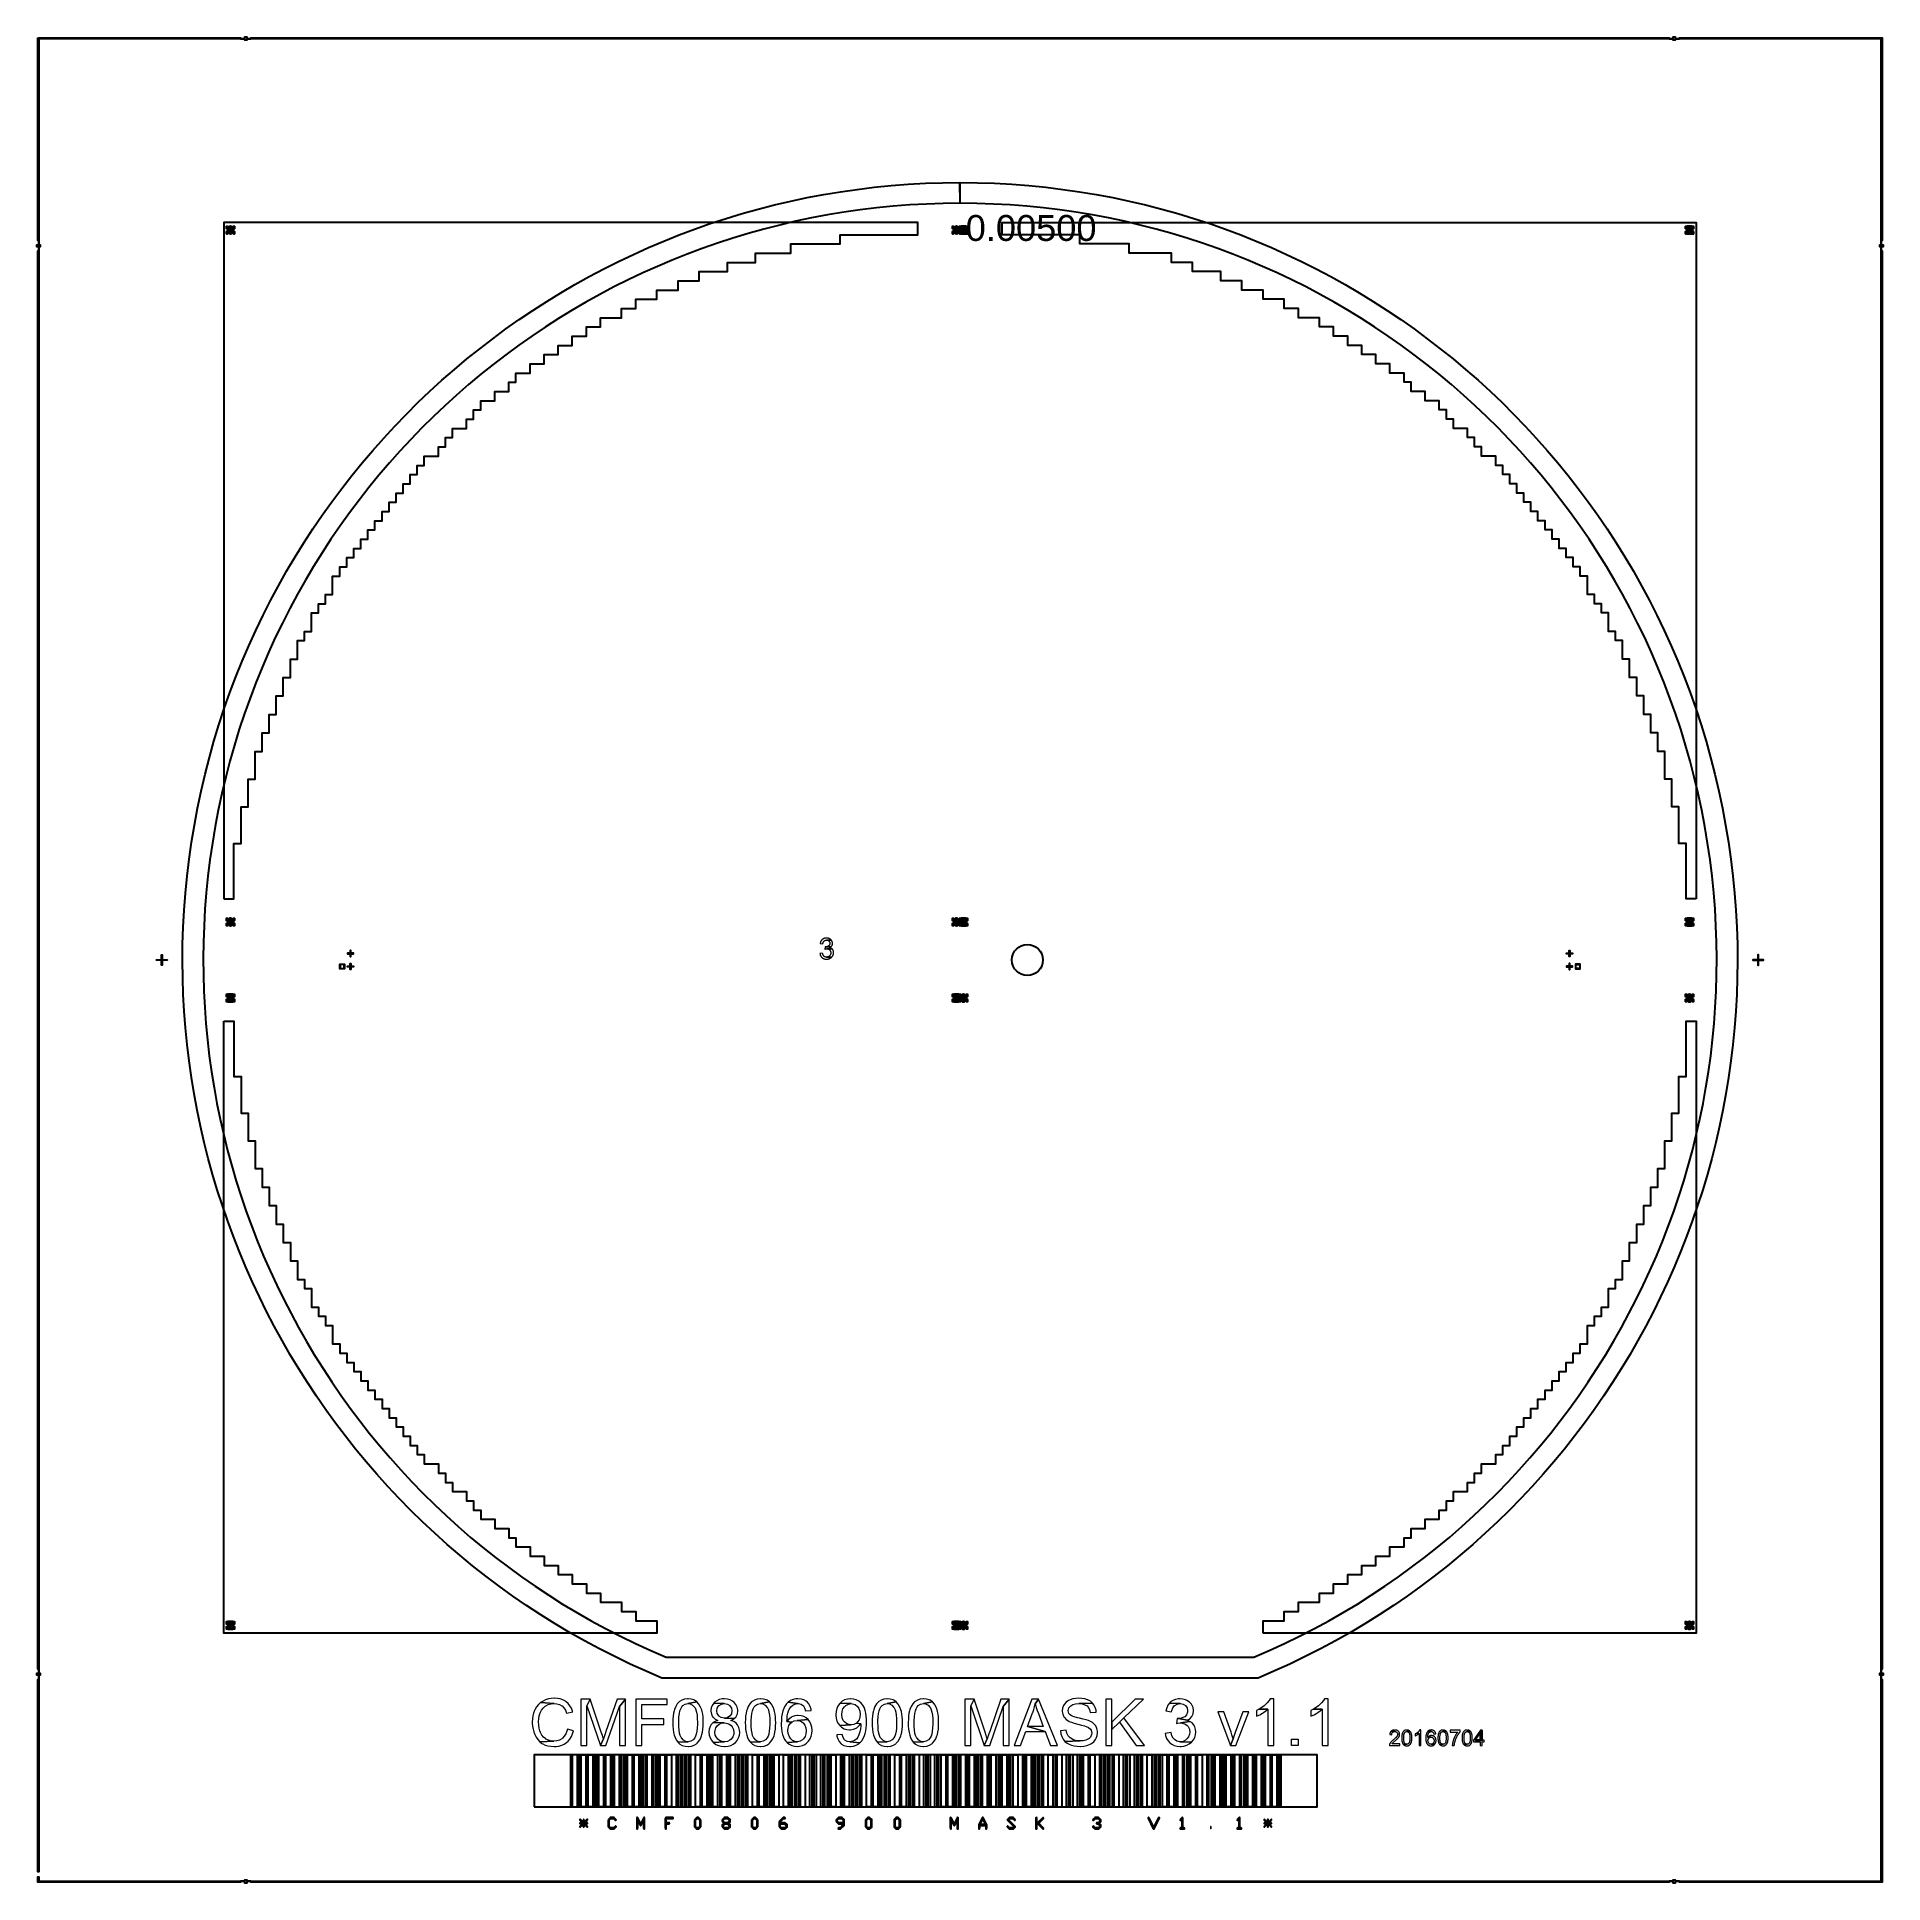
# Model space of a CAD drawing. Header units: millimetres. Extents: x -89 to 89, y -89 to 89.
import ezdxf

# ---------------------------------------------------------------- set-up
doc = ezdxf.new("R2010")
doc.units = ezdxf.units.MM
doc.layers.get('0').update_dxf_attribs({"color": 1})
for name, color, linetype in [('A', 4, 'Continuous'), ('AC', 6, 'Continuous'), ('B', 2, 'Continuous'), ('F', 5, 'Continuous'), ('FC', 3, 'Continuous')]:
    doc.layers.add(name, color=color, linetype=linetype)
doc.styles.get("Standard").update_dxf_attribs({"font": 'ARIAL.TTF'})
doc.dimstyles.new('ISO-25', dxfattribs={"dimtxt": 2.5, "dimasz": 2.5, "dimexe": 1.25, "dimexo": 0.625, "dimtad": 1, "dimtxsty": 'Standard', "dimcen": 2.5, "dimadec": 0, "dimazin": 0, "dimtfac": 1, "dimtmove": 0, "dimatfit": 3, "dimfxl": 0, "dimarcsym": 0})

msp = doc.modelspace()

# ---------------------------------------------------------------- blocks, each defined once
blk = doc.blocks.new('*D0')
at = {"color": 1, "lineweight": -2}
for p, q in [((0.25, 70.6), (0.1, 70.6)), ((0.4, 70.62), (0.4, 70.6)), ((0.41, 70.63), (0.41, 70.6)), ((0.56, 70.6), (0.71, 70.6))]:
    blk.add_line(p, q, dxfattribs=at)
at = {"color": 1}
for points in [[(0.25, 70.63), (0.25, 70.58), (0.4, 70.6)], [(0.56, 70.63), (0.56, 70.58), (0.41, 70.6)]]:
    blk.add_solid(points, dxfattribs=at)
at = {"layer": 'Defpoints', "color": 0}
for p in [(0.4, 70.62), (0.41, 70.63), (0.41, 70.6)]:
    blk.add_point(p, dxfattribs=at)
at = {"color": 1, "insert": (6.86, 70.6), "char_height": 2.5, "attachment_point": 5}
blk.add_mtext('0.00500', dxfattribs=at)

# ---------------------------------------------------------------- dimensions: what is measured, and where the dimension line sits
at = {"color": 1}
dim = msp.add_linear_dim(base=(0.4055, 70.602207), p1=(0.4005, 70.6212), p2=(0.4055, 70.6262), dimstyle='ISO-25', override={"dimasz": 0.151515, "dimexe": 0, "dimexo": 0, "dimgap": 0, "dimtad": 0, "dimdec": 5, "dimzin": 0, "dimdsep": 46, "dimcen": 0, "dimclrd": 1, "dimclre": 1, "dimclrt": 1, "dimazin": 3, "dimtdec": 0, "dimtofl": 0, "dimtzin": 0}, dxfattribs=at)
dim.commit()
dim.dimension.update_dxf_attribs({"geometry": '*D0', "text_midpoint": (6.864738, 70.602207)})

# ---------------------------------------------------------------- linework, layer by layer
at = {"layer": 'A'}
for points in [[(-70.669, -3.515, 0.4142135631), (-70.644, -3.49), (-70.644, -3.34, 0.4142135609), (-70.669, -3.315), (-70.771, -3.315, 0.4142135629), (-70.796, -3.34), (-70.796, -3.49, 0.4142135623), (-70.771, -3.515)], [(-70.091, -3.525, -0.4142135698), (-70.081, -3.515), (-69.974, -3.515, 0.4142135758), (-69.964, -3.505), (-69.964, -3.325, 0.4142135654), (-69.974, -3.315), (-70.106, -3.315, 0.4142135565), (-70.116, -3.325), (-70.116, -3.49), (-70.116, -3.6475, -0.4142135574), (-70.126, -3.6575), (-70.1425, -3.6575, 0.4142120157), (-70.1525, -3.6675), (-70.152501, -3.796482), (-70.152501, -4.0185, -0.4142131695), (-70.162501, -4.0285), (-70.597499, -4.0285, -0.4142131725), (-70.607499, -4.0185), (-70.607499, -3.796481), (-70.6075, -3.5198), (-70.6075, -3.3098, -0.4142135584), (-70.5975, -3.2998), (-70.1805, -3.2998, -0.4142142278), (-70.1705, -3.3098), (-70.1705, -3.5198), (-70.170501, -3.796432), (-70.170501, -4.0005, -0.4142131699), (-70.180501, -4.0105), (-70.579499, -4.0105, -0.4142131734), (-70.589499, -4.0005), (-70.589499, -3.796481), (-70.5895, -3.5198), (-70.5895, -3.3278, -0.4142135594), (-70.5795, -3.3178), (-70.1985, -3.3178, -0.414214233), (-70.1885, -3.3278), (-70.1885, -3.5198), (-70.188501, -3.796481), (-70.188501, -3.9825, -0.4142131798), (-70.198501, -3.9925), (-70.561499, -3.9925, -0.4142131704), (-70.571499, -3.9825), (-70.571499, -3.796384), (-70.5715, -3.5198), (-70.5715, -3.3458, -0.4142135623), (-70.5615, -3.3358), (-70.2165, -3.3358, -0.4142142235), (-70.2065, -3.3458), (-70.2065, -3.5198), (-70.2065, -3.796335), (-70.206501, -3.9645, -0.4142131783), (-70.216501, -3.9745), (-70.543499, -3.9745, -0.4142131842), (-70.553499, -3.9645), (-70.5535, -3.796334), (-70.5535, -3.5198), (-70.5535, -3.3638, -0.414213555), (-70.5435, -3.3538), (-70.2345, -3.3538, -0.4142142323), (-70.2245, -3.3638), (-70.2245, -3.5198), (-70.2245, -3.796282), (-70.224501, -3.9465, -0.4142131772), (-70.234501, -3.9565), (-70.525499, -3.9565, -0.4142131746), (-70.535499, -3.9465), (-70.5355, -3.79628), (-70.5355, -3.5198), (-70.5355, -3.3818, -0.414213558), (-70.5255, -3.3718), (-70.2525, -3.3718, -0.4142142319), (-70.2425, -3.3818), (-70.2425, -3.5198), (-70.2425, -3.796239), (-70.2425, -3.9285, -0.414213168), (-70.2525, -3.9385), (-70.5075, -3.9385, -0.414213175), (-70.5175, -3.9285), (-70.5175, -3.796239), (-70.5175, -3.5198), (-70.5175, -3.3998, -0.4142135709), (-70.5075, -3.3898), (-70.2705, -3.3898, -0.4142142197), (-70.2605, -3.3998), (-70.2605, -3.5198), (-70.2605, -3.79619), (-70.2605, -3.9105, -0.4142131783), (-70.2705, -3.9205), (-70.4895, -3.9205, -0.4142131772), (-70.4995, -3.9105), (-70.4995, -3.79619), (-70.4995, -3.5198), (-70.4995, -3.4178, -0.4142135655), (-70.4895, -3.4078), (-70.2885, -3.4078, -0.4142142253), (-70.2785, -3.4178), (-70.2785, -3.519799), (-70.2785, -3.8925, -0.4142133052), (-70.2885, -3.9025), (-70.4715, -3.9025, -0.4142131657), (-70.4815, -3.8925), (-70.4815, -3.796142), (-70.4815, -3.5198), (-70.4815, -3.4358, -0.4142135542), (-70.4715, -3.4258), (-70.3065, -3.4258, -0.4142142365), (-70.2965, -3.4358), (-70.2965, -3.519799), (-70.2965, -3.8745, -0.414213373), (-70.3065, -3.8845), (-70.4535, -3.8845, -0.4142131776), (-70.4635, -3.8745), (-70.4635, -3.796093), (-70.4635, -3.5198), (-70.4635, -3.4538, -0.4142135666), (-70.4535, -3.4438), (-70.3245, -3.4438, -0.4142142293), (-70.3145, -3.4538), (-70.3145, -3.519799), (-70.3145, -3.8565, -0.4142134386), (-70.3245, -3.8665), (-70.4355, -3.8665, -0.4142131637), (-70.4455, -3.8565), (-70.4455, -3.796045), (-70.4455, -3.5198), (-70.4455, -3.4718, -0.4142135557), (-70.4355, -3.4618), (-70.3425, -3.4618, -0.4142142418), (-70.3325, -3.4718), (-70.3325, -3.519799), (-70.3325, -3.8385, -0.4142134966), (-70.3425, -3.8485), (-70.4175, -3.8485, -0.4142131801), (-70.4275, -3.8385), (-70.4275, -3.795996), (-70.4275, -3.5348, -0.4142135687), (-70.4225, -3.5298, -0.4142135587), (-70.4125, -3.5398), (-70.4125, -3.5648, 0.4142135654), (-70.4025, -3.5748), (-70.3675, -3.5748, 0.4142135648), (-70.3475, -3.5548), (-70.3475, -3.5198, 0.4142135633), (-70.3575, -3.5098), (-70.390502, -3.5098), (-70.4305, -3.5098, 0.4142135654), (-70.4405, -3.5198), (-70.4405, -3.796), (-70.4405, -3.8515, 0.41421317), (-70.4305, -3.8615), (-70.3295, -3.8615, 0.414213488), (-70.3195, -3.8515), (-70.3195, -3.519799), (-70.3195, -3.4588, 0.4142142407), (-70.3295, -3.4488), (-70.4485, -3.4488, 0.414213555), (-70.4585, -3.4588), (-70.4585, -3.5198), (-70.4585, -3.79608), (-70.4585, -3.8695, 0.4142131726), (-70.4485, -3.8795), (-70.3115, -3.8795, 0.4142133871), (-70.3015, -3.8695), (-70.3015, -3.519799), (-70.3015, -3.4408, 0.414214232), (-70.3115, -3.4308), (-70.4665, -3.4308, 0.4142135663), (-70.4765, -3.4408), (-70.4765, -3.5198), (-70.4765, -3.796128), (-70.4765, -3.8875, 0.4142131742), (-70.4665, -3.8975), (-70.2935, -3.8975, 0.4142133247), (-70.2835, -3.8875), (-70.2835, -3.519799), (-70.2835, -3.4228, 0.4142142331), (-70.2935, -3.4128), (-70.4845, -3.4128, 0.4142135595), (-70.4945, -3.4228), (-70.4945, -3.5198), (-70.4945, -3.796177), (-70.4945, -3.9055, 0.4142131626), (-70.4845, -3.9155), (-70.2755, -3.9155, 0.4142131784), (-70.2655, -3.9055), (-70.2655, -3.796177), (-70.2655, -3.5198), (-70.2655, -3.4048, 0.4142142311), (-70.2755, -3.3948), (-70.5025, -3.3948, 0.4142135685), (-70.5125, -3.4048), (-70.5125, -3.5198), (-70.5125, -3.796225), (-70.5125, -3.9235, 0.4142131609), (-70.5025, -3.9335), (-70.2575, -3.9335, 0.4142131736), (-70.2475, -3.9235), (-70.2475, -3.796225), (-70.2475, -3.5198), (-70.2475, -3.3868, 0.4142142282), (-70.2575, -3.3768), (-70.5205, -3.3768, 0.4142135584), (-70.5305, -3.3868), (-70.5305, -3.5198), (-70.5305, -3.796274), (-70.530499, -3.9415, 0.4142131834), (-70.520499, -3.9515), (-70.239501, -3.9515, 0.4142131811), (-70.229501, -3.9415), (-70.2295, -3.796274), (-70.2295, -3.5198), (-70.2295, -3.3688, 0.4142142341), (-70.2395, -3.3588), (-70.5385, -3.3588, 0.4142135584), (-70.5485, -3.3688), (-70.5485, -3.5198), (-70.5485, -3.79632), (-70.548499, -3.9595, 0.4142131719), (-70.538499, -3.9695), (-70.221501, -3.9695, 0.4142131733), (-70.211501, -3.9595), (-70.2115, -3.796321), (-70.2115, -3.5198), (-70.2115, -3.3508, 0.4142142377), (-70.2215, -3.3408), (-70.5565, -3.3408, 0.414213551), (-70.5665, -3.3508), (-70.5665, -3.5198), (-70.5665, -3.79637), (-70.566499, -3.9775, 0.4142131698), (-70.556499, -3.9875), (-70.203501, -3.9875, 0.4142131777), (-70.193501, -3.9775), (-70.193501, -3.79637), (-70.1935, -3.5198), (-70.1935, -3.3328, 0.414214233), (-70.2035, -3.3228), (-70.5745, -3.3228, 0.4142135604), (-70.5845, -3.3328), (-70.5845, -3.5198), (-70.584499, -3.796481), (-70.584499, -3.9955, 0.4142131682), (-70.574499, -4.0055), (-70.185501, -4.0055, 0.4142131682), (-70.175501, -3.9955), (-70.175501, -3.796481), (-70.1755, -3.5198), (-70.1755, -3.3148, 0.4142142228), (-70.1855, -3.3048), (-70.5925, -3.3048, 0.414213555), (-70.6025, -3.3148), (-70.6025, -3.5198), (-70.602499, -3.796468), (-70.602499, -4.0135, 0.4142131692), (-70.592499, -4.0235), (-70.167501, -4.0235, 0.4142131732), (-70.157501, -4.0135), (-70.157501, -3.796468), (-70.1575, -3.5198), (-70.157499, -3.2968, 0.4142142396), (-70.167499, -3.2868), (-70.6105, -3.2868, 0.4142135644), (-70.6205, -3.2968), (-70.6205, -3.5198), (-70.620499, -4.0315, 0.4142131744), (-70.610499, -4.0415), (-70.149501, -4.0415, 0.4142130457), (-70.139501, -4.0315), (-70.1395, -3.6825, -0.4142130519), (-70.1295, -3.6725), (-70.127525, -3.6725), (-70.101, -3.6725, 0.4142135698), (-70.091, -3.6625)], [(-0.629, -3.515, 0.4142135631), (-0.604, -3.49), (-0.604, -3.34, 0.4142135609), (-0.629, -3.315), (-0.731, -3.315, 0.4142135629), (-0.756, -3.34), (-0.756, -3.49, 0.4142135623), (-0.731, -3.515)], [(-0.051, -3.525, -0.4142135698), (-0.041, -3.515), (0.066, -3.515, 0.4142135758), (0.076, -3.505), (0.076, -3.325, 0.4142135654), (0.066, -3.315), (-0.066, -3.315, 0.4142135565), (-0.076, -3.325), (-0.076, -3.49), (-0.076, -3.6475, -0.4142135574), (-0.086, -3.6575), (-0.1025, -3.6575, 0.4142120157), (-0.1125, -3.6675), (-0.112501, -3.796482), (-0.112501, -4.0185, -0.4142131695), (-0.122501, -4.0285), (-0.557499, -4.0285, -0.4142131725), (-0.567499, -4.0185), (-0.567499, -3.796481), (-0.5675, -3.5198), (-0.5675, -3.3098, -0.4142135584), (-0.5575, -3.2998), (-0.1405, -3.2998, -0.4142142278), (-0.1305, -3.3098), (-0.1305, -3.5198), (-0.130501, -3.796432), (-0.130501, -4.0005, -0.4142131699), (-0.140501, -4.0105), (-0.539499, -4.0105, -0.4142131734), (-0.549499, -4.0005), (-0.549499, -3.796481), (-0.5495, -3.5198), (-0.5495, -3.3278, -0.4142135594), (-0.5395, -3.3178), (-0.1585, -3.3178, -0.414214233), (-0.1485, -3.3278), (-0.1485, -3.5198), (-0.148501, -3.796481), (-0.148501, -3.9825, -0.4142131798), (-0.158501, -3.9925), (-0.521499, -3.9925, -0.4142131704), (-0.531499, -3.9825), (-0.531499, -3.796384), (-0.5315, -3.5198), (-0.5315, -3.3458, -0.4142135623), (-0.5215, -3.3358), (-0.1765, -3.3358, -0.4142142235), (-0.1665, -3.3458), (-0.1665, -3.5198), (-0.1665, -3.796335), (-0.166501, -3.9645, -0.4142131783), (-0.176501, -3.9745), (-0.503499, -3.9745, -0.4142131842), (-0.513499, -3.9645), (-0.5135, -3.796334), (-0.5135, -3.5198), (-0.5135, -3.3638, -0.414213555), (-0.5035, -3.3538), (-0.1945, -3.3538, -0.4142142323), (-0.1845, -3.3638), (-0.1845, -3.5198), (-0.1845, -3.796282), (-0.184501, -3.9465, -0.4142131772), (-0.194501, -3.9565), (-0.485499, -3.9565, -0.4142131746), (-0.495499, -3.9465), (-0.4955, -3.79628), (-0.4955, -3.5198), (-0.4955, -3.3818, -0.414213558), (-0.4855, -3.3718), (-0.2125, -3.3718, -0.4142142319), (-0.2025, -3.3818), (-0.2025, -3.5198), (-0.2025, -3.796239), (-0.2025, -3.9285, -0.414213168), (-0.2125, -3.9385), (-0.4675, -3.9385, -0.414213175), (-0.4775, -3.9285), (-0.4775, -3.796239), (-0.4775, -3.5198), (-0.4775, -3.3998, -0.4142135709), (-0.4675, -3.3898), (-0.2305, -3.3898, -0.4142142197), (-0.2205, -3.3998), (-0.2205, -3.5198), (-0.2205, -3.79619), (-0.2205, -3.9105, -0.4142131783), (-0.2305, -3.9205), (-0.4495, -3.9205, -0.4142131772), (-0.4595, -3.9105), (-0.4595, -3.79619), (-0.4595, -3.5198), (-0.4595, -3.4178, -0.4142135655), (-0.4495, -3.4078), (-0.2485, -3.4078, -0.4142142253), (-0.2385, -3.4178), (-0.2385, -3.519799), (-0.2385, -3.8925, -0.4142133052), (-0.2485, -3.9025), (-0.4315, -3.9025, -0.4142131657), (-0.4415, -3.8925), (-0.4415, -3.796142), (-0.4415, -3.5198), (-0.4415, -3.4358, -0.4142135542), (-0.4315, -3.4258), (-0.2665, -3.4258, -0.4142142365), (-0.2565, -3.4358), (-0.2565, -3.519799), (-0.2565, -3.8745, -0.414213373), (-0.2665, -3.8845), (-0.4135, -3.8845, -0.4142131776), (-0.4235, -3.8745), (-0.4235, -3.796093), (-0.4235, -3.5198), (-0.4235, -3.4538, -0.4142135666), (-0.4135, -3.4438), (-0.2845, -3.4438, -0.4142142293), (-0.2745, -3.4538), (-0.2745, -3.519799), (-0.2745, -3.8565, -0.4142134386), (-0.2845, -3.8665), (-0.3955, -3.8665, -0.4142131637), (-0.4055, -3.8565), (-0.4055, -3.796045), (-0.4055, -3.5198), (-0.4055, -3.4718, -0.4142135557), (-0.3955, -3.4618), (-0.3025, -3.4618, -0.4142142418), (-0.2925, -3.4718), (-0.2925, -3.519799), (-0.2925, -3.8385, -0.4142134966), (-0.3025, -3.8485), (-0.3775, -3.8485, -0.4142131801), (-0.3875, -3.8385), (-0.3875, -3.795996), (-0.3875, -3.5348, -0.4142135687), (-0.3825, -3.5298, -0.4142135587), (-0.3725, -3.5398), (-0.3725, -3.5648, 0.4142135654), (-0.3625, -3.5748), (-0.3275, -3.5748, 0.4142135648), (-0.3075, -3.5548), (-0.3075, -3.5198, 0.4142135633), (-0.3175, -3.5098), (-0.350502, -3.5098), (-0.3905, -3.5098, 0.4142135654), (-0.4005, -3.5198), (-0.4005, -3.796), (-0.4005, -3.8515, 0.41421317), (-0.3905, -3.8615), (-0.2895, -3.8615, 0.414213488), (-0.2795, -3.8515), (-0.2795, -3.519799), (-0.2795, -3.4588, 0.4142142407), (-0.2895, -3.4488), (-0.4085, -3.4488, 0.414213555), (-0.4185, -3.4588), (-0.4185, -3.5198), (-0.4185, -3.79608), (-0.4185, -3.8695, 0.4142131726), (-0.4085, -3.8795), (-0.2715, -3.8795, 0.4142133871), (-0.2615, -3.8695), (-0.2615, -3.519799), (-0.2615, -3.4408, 0.414214232), (-0.2715, -3.4308), (-0.4265, -3.4308, 0.4142135663), (-0.4365, -3.4408), (-0.4365, -3.5198), (-0.4365, -3.796128), (-0.4365, -3.8875, 0.4142131742), (-0.4265, -3.8975), (-0.2535, -3.8975, 0.4142133247), (-0.2435, -3.8875), (-0.2435, -3.519799), (-0.2435, -3.4228, 0.4142142331), (-0.2535, -3.4128), (-0.4445, -3.4128, 0.4142135595), (-0.4545, -3.4228), (-0.4545, -3.5198), (-0.4545, -3.796177), (-0.4545, -3.9055, 0.4142131626), (-0.4445, -3.9155), (-0.2355, -3.9155, 0.4142131784), (-0.2255, -3.9055), (-0.2255, -3.796177), (-0.2255, -3.5198), (-0.2255, -3.4048, 0.4142142311), (-0.2355, -3.3948), (-0.4625, -3.3948, 0.4142135685), (-0.4725, -3.4048), (-0.4725, -3.5198), (-0.4725, -3.796225), (-0.4725, -3.9235, 0.4142131609), (-0.4625, -3.9335), (-0.2175, -3.9335, 0.4142131736), (-0.2075, -3.9235), (-0.2075, -3.796225), (-0.2075, -3.5198), (-0.2075, -3.3868, 0.4142142282), (-0.2175, -3.3768), (-0.4805, -3.3768, 0.4142135584), (-0.4905, -3.3868), (-0.4905, -3.5198), (-0.4905, -3.796274), (-0.490499, -3.9415, 0.4142131834), (-0.480499, -3.9515), (-0.199501, -3.9515, 0.4142131811), (-0.189501, -3.9415), (-0.1895, -3.796274), (-0.1895, -3.5198), (-0.1895, -3.3688, 0.4142142341), (-0.1995, -3.3588), (-0.4985, -3.3588, 0.4142135584), (-0.5085, -3.3688), (-0.5085, -3.5198), (-0.5085, -3.79632), (-0.508499, -3.9595, 0.4142131719), (-0.498499, -3.9695), (-0.181501, -3.9695, 0.4142131733), (-0.171501, -3.9595), (-0.1715, -3.796321), (-0.1715, -3.5198), (-0.1715, -3.3508, 0.4142142377), (-0.1815, -3.3408), (-0.5165, -3.3408, 0.414213551), (-0.5265, -3.3508), (-0.5265, -3.5198), (-0.5265, -3.79637), (-0.526499, -3.9775, 0.4142131698), (-0.516499, -3.9875), (-0.163501, -3.9875, 0.4142131777), (-0.153501, -3.9775), (-0.153501, -3.79637), (-0.1535, -3.5198), (-0.1535, -3.3328, 0.414214233), (-0.1635, -3.3228), (-0.5345, -3.3228, 0.4142135604), (-0.5445, -3.3328), (-0.5445, -3.5198), (-0.544499, -3.796481), (-0.544499, -3.9955, 0.4142131682), (-0.534499, -4.0055), (-0.145501, -4.0055, 0.4142131682), (-0.135501, -3.9955), (-0.135501, -3.796481), (-0.1355, -3.5198), (-0.1355, -3.3148, 0.4142142228), (-0.1455, -3.3048), (-0.5525, -3.3048, 0.414213555), (-0.5625, -3.3148), (-0.5625, -3.5198), (-0.562499, -3.796468), (-0.562499, -4.0135, 0.4142131692), (-0.552499, -4.0235), (-0.127501, -4.0235, 0.4142131732), (-0.117501, -4.0135), (-0.117501, -3.796468), (-0.1175, -3.5198), (-0.117499, -3.2968, 0.4142142396), (-0.127499, -3.2868), (-0.5705, -3.2868, 0.4142135644), (-0.5805, -3.2968), (-0.5805, -3.5198), (-0.580499, -4.0315, 0.4142131744), (-0.570499, -4.0415), (-0.109501, -4.0415, 0.4142130457), (-0.099501, -4.0315), (-0.0995, -3.6825, -0.4142130519), (-0.0895, -3.6725), (-0.087525, -3.6725), (-0.061, -3.6725, 0.4142135698), (-0.051, -3.6625)], [(0.076, -3.34, 0.414213562), (0.051, -3.315), (-0.051, -3.315, 0.4142135623), (-0.076, -3.34), (-0.076, -3.49, 0.4142135619), (-0.051, -3.515), (0.051, -3.515, 0.4142135616), (0.076, -3.49)], [(0.629, -4.015), (0.731, -4.015), (0.735341, -4.01462), (0.73955, -4.013492), (0.7435, -4.011651), (0.74707, -4.009151), (0.750151, -4.00607), (0.752651, -4.0025), (0.754492, -3.99855), (0.75562, -3.994341), (0.756, -3.99), (0.756, -3.84), (0.75562, -3.835659), (0.754492, -3.831449), (0.752651, -3.8275), (0.750151, -3.82393), (0.74707, -3.820849), (0.7435, -3.818349), (0.73955, -3.816508), (0.735341, -3.81538), (0.731, -3.815), (0.646, -3.815, -0.4142135619), (0.629, -3.798), (0.629, -3.67, 0.41421356), (0.6165, -3.6575), (0.592948, -3.6575, -0.4142135626), (0.580448, -3.645), (0.580499, -3.533483), (0.580492, -3.530915, 1.0079952802), (0.099508, -3.530915), (0.0995, -3.533483), (0.0995, -3.8102, 1), (0.5625, -3.8102), (0.562499, -3.533532), (0.562492, -3.530866, 1.0084216293), (0.117508, -3.530866), (0.117501, -3.533532), (0.1175, -3.8102, 1), (0.5445, -3.8102), (0.544499, -3.53358), (0.544492, -3.530813, 1.0089033159), (0.135508, -3.530813), (0.135501, -3.53358), (0.1355, -3.8102, 1), (0.5265, -3.8102), (0.526499, -3.533629), (0.526492, -3.530755, 1.0094534376), (0.153508, -3.530755), (0.1535, -3.533629), (0.1535, -3.8102, 1), (0.5085, -3.8102), (0.5085, -3.533678), (0.508492, -3.530692, 1.0100898851), (0.171508, -3.530692), (0.1715, -3.533678), (0.1715, -3.8102, 1), (0.4905, -3.8102), (0.4905, -3.533726), (0.490491, -3.530622, 1.0108378618), (0.189509, -3.530622), (0.1895, -3.533726), (0.1895, -3.8102, 1), (0.4725, -3.8102), (0.4725, -3.533775), (0.472491, -3.530546, 1.0117342302), (0.207509, -3.530546), (0.2075, -3.533775), (0.2075, -3.8102, 1), (0.4545, -3.8102), (0.4545, -3.533823), (0.454491, -3.53046, 1.0128355219), (0.225509, -3.53046), (0.2255, -3.533823), (0.2255, -3.8102, 1), (0.4365, -3.8102), (0.4365, -3.533872), (0.43649, -3.530364, 1.0142338353), (0.24351, -3.530364), (0.2435, -3.533872), (0.2435, -3.8102, 1), (0.4185, -3.8102), (0.4185, -3.53392), (0.41849, -3.530253, 1.0160920095), (0.26151, -3.530253), (0.2615, -3.53392), (0.2615, -3.8102, 1), (0.4005, -3.8102), (0.4005, -3.533969), (0.40049, -3.530123, 1.0187332248), (0.27951, -3.530123), (0.2795, -3.533969), (0.2795, -3.7507, 0.4142135627), (0.292, -3.7632), (0.295, -3.7632, -0.4142135654), (0.3075, -3.7757), (0.3075, -3.8002, 0.4142135633), (0.3275, -3.8202), (0.3525, -3.8202, 0.4142135628), (0.3725, -3.8002), (0.3725, -3.7752, 0.4142135632), (0.3525, -3.7552), (0.305, -3.7552, -0.414213562), (0.2925, -3.7427), (0.2925, -3.534004), (0.292511, -3.530011, -1.0215220293), (0.387489, -3.530011), (0.3875, -3.534004), (0.3875, -3.8102, -1), (0.2745, -3.8102), (0.2745, -3.533955), (0.27451, -3.530161, -1.0178904709), (0.40549, -3.530161), (0.4055, -3.533955), (0.4055, -3.8102, -1), (0.2565, -3.8102), (0.2565, -3.533907), (0.25651, -3.530286, -1.0155156144), (0.42349, -3.530286), (0.4235, -3.533907), (0.4235, -3.8102, -1), (0.2385, -3.8102), (0.2385, -3.533858), (0.23851, -3.530392, -1.0138081087), (0.44149, -3.530392), (0.4415, -3.533858), (0.4415, -3.8102, -1), (0.2205, -3.8102), (0.2205, -3.53381), (0.220509, -3.530485, -1.0125046422), (0.459491, -3.530485), (0.4595, -3.53381), (0.4595, -3.8102, -1), (0.2025, -3.8102), (0.2025, -3.533761), (0.202509, -3.530568, -1.0114675784), (0.477491, -3.530568), (0.4775, -3.533761), (0.4775, -3.8102, -1), (0.1845, -3.8102), (0.1845, -3.533713), (0.184509, -3.530642, -1.0106170564), (0.495491, -3.530642), (0.4955, -3.533713), (0.4955, -3.8102, -1), (0.1665, -3.8102), (0.1665, -3.533664), (0.166508, -3.53071, -1.0099031526), (0.513492, -3.53071), (0.5135, -3.533664), (0.5135, -3.8102, -1), (0.1485, -3.8102), (0.148501, -3.533616), (0.148508, -3.530771, -1.0092928391), (0.531492, -3.530771), (0.531499, -3.533616), (0.5315, -3.8102, -1), (0.1305, -3.8102), (0.130501, -3.533567), (0.130508, -3.530828, -1.0087632815), (0.549492, -3.530828), (0.549499, -3.533567), (0.5495, -3.8102, -1), (0.1125, -3.8102), (0.112501, -3.533518), (0.112508, -3.53088, -1.0082981185), (0.567492, -3.53088), (0.567499, -3.533518), (0.5675, -3.66, 0.4142120572), (0.58, -3.6725), (0.5915, -3.6725, -0.4142135606), (0.604, -3.685), (0.604, -3.99), (0.60438, -3.994341), (0.605508, -3.99855), (0.607349, -4.0025), (0.609849, -4.00607), (0.61293, -4.009151), (0.6165, -4.011651), (0.62045, -4.013492), (0.624659, -4.01462)], [(0.3525, -3.524), (0.3275, -3.524, 0.4142135624), (0.3075, -3.544), (0.3075, -3.569, 0.4142135621), (0.3275, -3.589), (0.3525, -3.589, 0.414213562), (0.3725, -3.569), (0.3725, -3.544, 0.4142135623)], [(0.756, -3.34, 0.4142135623), (0.731, -3.315), (0.629, -3.315, 0.414213562), (0.604, -3.34), (0.604, -3.49, 0.4142135616), (0.629, -3.515), (0.731, -3.515, 0.4142135612), (0.756, -3.49)], [(70.116, -3.34, 0.414213562), (70.091, -3.315), (69.989, -3.315, 0.4142135623), (69.964, -3.34), (69.964, -3.49, 0.4142135619), (69.989, -3.515), (70.091, -3.515, 0.4142135616), (70.116, -3.49)], [(70.669, -4.015), (70.771, -4.015), (70.775341, -4.01462), (70.77955, -4.013492), (70.7835, -4.011651), (70.78707, -4.009151), (70.790151, -4.00607), (70.792651, -4.0025), (70.794492, -3.99855), (70.79562, -3.994341), (70.796, -3.99), (70.796, -3.84), (70.79562, -3.835659), (70.794492, -3.831449), (70.792651, -3.8275), (70.790151, -3.82393), (70.78707, -3.820849), (70.7835, -3.818349), (70.77955, -3.816508), (70.775341, -3.81538), (70.771, -3.815), (70.686, -3.815, -0.4142135619), (70.669, -3.798), (70.669, -3.67, 0.41421356), (70.6565, -3.6575), (70.632948, -3.6575, -0.4142135626), (70.620448, -3.645), (70.620499, -3.533483), (70.620492, -3.530915, 1.0079952802), (70.139508, -3.530915), (70.1395, -3.533483), (70.1395, -3.8102, 1), (70.6025, -3.8102), (70.602499, -3.533532), (70.602492, -3.530866, 1.0084216293), (70.157508, -3.530866), (70.157501, -3.533532), (70.1575, -3.8102, 1), (70.5845, -3.8102), (70.584499, -3.53358), (70.584492, -3.530813, 1.0089033159), (70.175508, -3.530813), (70.175501, -3.53358), (70.1755, -3.8102, 1), (70.5665, -3.8102), (70.566499, -3.533629), (70.566492, -3.530755, 1.0094534376), (70.193508, -3.530755), (70.1935, -3.533629), (70.1935, -3.8102, 1), (70.5485, -3.8102), (70.5485, -3.533678), (70.548492, -3.530692, 1.0100898851), (70.211508, -3.530692), (70.2115, -3.533678), (70.2115, -3.8102, 1), (70.5305, -3.8102), (70.5305, -3.533726), (70.530491, -3.530622, 1.0108378618), (70.229509, -3.530622), (70.2295, -3.533726), (70.2295, -3.8102, 1), (70.5125, -3.8102), (70.5125, -3.533775), (70.512491, -3.530546, 1.0117342302), (70.247509, -3.530546), (70.2475, -3.533775), (70.2475, -3.8102, 1), (70.4945, -3.8102), (70.4945, -3.533823), (70.494491, -3.53046, 1.0128355219), (70.265509, -3.53046), (70.2655, -3.533823), (70.2655, -3.8102, 1), (70.4765, -3.8102), (70.4765, -3.533872), (70.47649, -3.530364, 1.0142338353), (70.28351, -3.530364), (70.2835, -3.533872), (70.2835, -3.8102, 1), (70.4585, -3.8102), (70.4585, -3.53392), (70.45849, -3.530253, 1.0160920095), (70.30151, -3.530253), (70.3015, -3.53392), (70.3015, -3.8102, 1), (70.4405, -3.8102), (70.4405, -3.533969), (70.44049, -3.530123, 1.0187332248), (70.31951, -3.530123), (70.3195, -3.533969), (70.3195, -3.7507, 0.4142135627), (70.332, -3.7632), (70.335, -3.7632, -0.4142135654), (70.3475, -3.7757), (70.3475, -3.8002, 0.4142135633), (70.3675, -3.8202), (70.3925, -3.8202, 0.4142135628), (70.4125, -3.8002), (70.4125, -3.7752, 0.4142135632), (70.3925, -3.7552), (70.345, -3.7552, -0.414213562), (70.3325, -3.7427), (70.3325, -3.534004), (70.332511, -3.530011, -1.0215220293), (70.427489, -3.530011), (70.4275, -3.534004), (70.4275, -3.8102, -1), (70.3145, -3.8102), (70.3145, -3.533955), (70.31451, -3.530161, -1.0178904709), (70.44549, -3.530161), (70.4455, -3.533955), (70.4455, -3.8102, -1), (70.2965, -3.8102), (70.2965, -3.533907), (70.29651, -3.530286, -1.0155156144), (70.46349, -3.530286), (70.4635, -3.533907), (70.4635, -3.8102, -1), (70.2785, -3.8102), (70.2785, -3.533858), (70.27851, -3.530392, -1.0138081087), (70.48149, -3.530392), (70.4815, -3.533858), (70.4815, -3.8102, -1), (70.2605, -3.8102), (70.2605, -3.53381), (70.260509, -3.530485, -1.0125046422), (70.499491, -3.530485), (70.4995, -3.53381), (70.4995, -3.8102, -1), (70.2425, -3.8102), (70.2425, -3.533761), (70.242509, -3.530568, -1.0114675784), (70.517491, -3.530568), (70.5175, -3.533761), (70.5175, -3.8102, -1), (70.2245, -3.8102), (70.2245, -3.533713), (70.224509, -3.530642, -1.0106170564), (70.535491, -3.530642), (70.5355, -3.533713), (70.5355, -3.8102, -1), (70.2065, -3.8102), (70.2065, -3.533664), (70.206508, -3.53071, -1.0099031526), (70.553492, -3.53071), (70.5535, -3.533664), (70.5535, -3.8102, -1), (70.1885, -3.8102), (70.188501, -3.533616), (70.188508, -3.530771, -1.0092928391), (70.571492, -3.530771), (70.571499, -3.533616), (70.5715, -3.8102, -1), (70.1705, -3.8102), (70.170501, -3.533567), (70.170508, -3.530828, -1.0087632815), (70.589492, -3.530828), (70.589499, -3.533567), (70.5895, -3.8102, -1), (70.1525, -3.8102), (70.152501, -3.533518), (70.152508, -3.53088, -1.0082981185), (70.607492, -3.53088), (70.607499, -3.533518), (70.6075, -3.66, 0.4142120572), (70.62, -3.6725), (70.6315, -3.6725, -0.4142135606), (70.644, -3.685), (70.644, -3.99), (70.64438, -3.994341), (70.645508, -3.99855), (70.647349, -4.0025), (70.649849, -4.00607), (70.65293, -4.009151), (70.6565, -4.011651), (70.66045, -4.013492), (70.664659, -4.01462)], [(70.3925, -3.524), (70.3675, -3.524, 0.4142135624), (70.3475, -3.544), (70.3475, -3.569, 0.4142135621), (70.3675, -3.589), (70.3925, -3.589, 0.414213562), (70.4125, -3.569), (70.4125, -3.544, 0.4142135623)], [(70.796, -3.34, 0.4142135623), (70.771, -3.315), (70.669, -3.315, 0.414213562), (70.644, -3.34), (70.644, -3.49, 0.4142135616), (70.669, -3.515), (70.771, -3.515, 0.4142135612), (70.796, -3.49)], [(-70.669, -4.015, 0.4142135628), (-70.644, -3.99), (-70.644, -3.84, 0.4142135619), (-70.669, -3.815), (-70.771, -3.815, 0.4142135618), (-70.796, -3.84), (-70.796, -3.99, 0.4142135609), (-70.771, -4.015)], [(-70.3675, -3.806, 0.4142135621), (-70.3475, -3.786), (-70.3475, -3.761, 0.4142135626), (-70.3675, -3.741), (-70.3925, -3.741, 0.4142135596), (-70.4125, -3.761), (-70.4125, -3.786, 0.4142135646), (-70.3925, -3.806)], [(-70.091, -4.015), (-69.989, -4.015, 0.4142135617), (-69.964, -3.99), (-69.964, -3.84, 0.414213562), (-69.989, -3.815), (-70.091, -3.815, 0.4142135632), (-70.116, -3.84), (-70.116, -3.99, 0.4142135643)], [(-0.629, -4.015, 0.4142135628), (-0.604, -3.99), (-0.604, -3.84, 0.4142135619), (-0.629, -3.815), (-0.731, -3.815, 0.4142135618), (-0.756, -3.84), (-0.756, -3.99, 0.4142135609), (-0.731, -4.015)], [(-0.3275, -3.806, 0.4142135621), (-0.3075, -3.786), (-0.3075, -3.761, 0.4142135626), (-0.3275, -3.741), (-0.3525, -3.741, 0.4142135596), (-0.3725, -3.761), (-0.3725, -3.786, 0.4142135646), (-0.3525, -3.806)], [(0.051, -3.815), (-0.051, -3.815, 0.4142135627), (-0.076, -3.84), (-0.076, -3.99, 0.4142135626), (-0.051, -4.015), (0.051, -4.015, 0.4142135616), (0.076, -3.99), (0.076, -3.84, 0.4142135621)], [(-0.051, -4.015), (0.051, -4.015, 0.4142135617), (0.076, -3.99), (0.076, -3.84, 0.414213562), (0.051, -3.815), (-0.051, -3.815, 0.4142135632), (-0.076, -3.84), (-0.076, -3.99, 0.4142135643)], [(70.091, -3.815), (69.989, -3.815, 0.4142135627), (69.964, -3.84), (69.964, -3.99, 0.4142135626), (69.989, -4.015), (70.091, -4.015, 0.4142135616), (70.116, -3.99), (70.116, -3.84, 0.4142135621)], [(-70.669, -64.035, 0.4142135631), (-70.644, -64.01), (-70.644, -63.86, 0.4142135609), (-70.669, -63.835), (-70.771, -63.835, 0.4142135629), (-70.796, -63.86), (-70.796, -64.01, 0.4142135623), (-70.771, -64.035)], [(-70.091, -64.045, -0.4142135698), (-70.081, -64.035), (-69.974, -64.035, 0.4142135758), (-69.964, -64.025), (-69.964, -63.845, 0.4142135654), (-69.974, -63.835), (-70.106, -63.835, 0.4142135565), (-70.116, -63.845), (-70.116, -64.01), (-70.116, -64.1675, -0.4142135574), (-70.126, -64.1775), (-70.1425, -64.1775, 0.4142120157), (-70.1525, -64.1875), (-70.152501, -64.316482), (-70.152501, -64.5385, -0.4142131695), (-70.162501, -64.5485), (-70.597499, -64.5485, -0.4142131725), (-70.607499, -64.5385), (-70.607499, -64.316481), (-70.6075, -64.0398), (-70.6075, -63.8298, -0.4142135584), (-70.5975, -63.8198), (-70.1805, -63.8198, -0.4142142278), (-70.1705, -63.8298), (-70.1705, -64.0398), (-70.170501, -64.316432), (-70.170501, -64.5205, -0.4142131699), (-70.180501, -64.5305), (-70.579499, -64.5305, -0.4142131734), (-70.589499, -64.5205), (-70.589499, -64.316481), (-70.5895, -64.0398), (-70.5895, -63.8478, -0.4142135594), (-70.5795, -63.8378), (-70.1985, -63.8378, -0.414214233), (-70.1885, -63.8478), (-70.1885, -64.0398), (-70.188501, -64.316481), (-70.188501, -64.5025, -0.4142131798), (-70.198501, -64.5125), (-70.561499, -64.5125, -0.4142131704), (-70.571499, -64.5025), (-70.571499, -64.316384), (-70.5715, -64.0398), (-70.5715, -63.8658, -0.4142135623), (-70.5615, -63.8558), (-70.2165, -63.8558, -0.4142142235), (-70.2065, -63.8658), (-70.2065, -64.0398), (-70.2065, -64.316335), (-70.206501, -64.4845, -0.4142131783), (-70.216501, -64.4945), (-70.543499, -64.4945, -0.4142131842), (-70.553499, -64.4845), (-70.5535, -64.316334), (-70.5535, -64.0398), (-70.5535, -63.8838, -0.414213555), (-70.5435, -63.8738), (-70.2345, -63.8738, -0.4142142323), (-70.2245, -63.8838), (-70.2245, -64.0398), (-70.2245, -64.316282), (-70.224501, -64.4665, -0.4142131772), (-70.234501, -64.4765), (-70.525499, -64.4765, -0.4142131746), (-70.535499, -64.4665), (-70.5355, -64.31628), (-70.5355, -64.0398), (-70.5355, -63.9018, -0.414213558), (-70.5255, -63.8918), (-70.2525, -63.8918, -0.4142142319), (-70.2425, -63.9018), (-70.2425, -64.0398), (-70.2425, -64.316239), (-70.2425, -64.4485, -0.414213168), (-70.2525, -64.4585), (-70.5075, -64.4585, -0.414213175), (-70.5175, -64.4485), (-70.5175, -64.316239), (-70.5175, -64.0398), (-70.5175, -63.9198, -0.4142135709), (-70.5075, -63.9098), (-70.2705, -63.9098, -0.4142142197), (-70.2605, -63.9198), (-70.2605, -64.0398), (-70.2605, -64.31619), (-70.2605, -64.4305, -0.4142131783), (-70.2705, -64.4405), (-70.4895, -64.4405, -0.4142131772), (-70.4995, -64.4305), (-70.4995, -64.31619), (-70.4995, -64.0398), (-70.4995, -63.9378, -0.4142135655), (-70.4895, -63.9278), (-70.2885, -63.9278, -0.4142142253), (-70.2785, -63.9378), (-70.2785, -64.039799), (-70.2785, -64.4125, -0.4142133052), (-70.2885, -64.4225), (-70.4715, -64.4225, -0.4142131657), (-70.4815, -64.4125), (-70.4815, -64.316142), (-70.4815, -64.0398), (-70.4815, -63.9558, -0.4142135542), (-70.4715, -63.9458), (-70.3065, -63.9458, -0.4142142365), (-70.2965, -63.9558), (-70.2965, -64.039799), (-70.2965, -64.3945, -0.414213373), (-70.3065, -64.4045), (-70.4535, -64.4045, -0.4142131776), (-70.4635, -64.3945), (-70.4635, -64.316093), (-70.4635, -64.0398), (-70.4635, -63.9738, -0.4142135666), (-70.4535, -63.9638), (-70.3245, -63.9638, -0.4142142293), (-70.3145, -63.9738), (-70.3145, -64.039799), (-70.3145, -64.3765, -0.4142134386), (-70.3245, -64.3865), (-70.4355, -64.3865, -0.4142131637), (-70.4455, -64.3765), (-70.4455, -64.316045), (-70.4455, -64.0398), (-70.4455, -63.9918, -0.4142135557), (-70.4355, -63.9818), (-70.3425, -63.9818, -0.4142142418), (-70.3325, -63.9918), (-70.3325, -64.039799), (-70.3325, -64.3585, -0.4142134966), (-70.3425, -64.3685), (-70.4175, -64.3685, -0.4142131801), (-70.4275, -64.3585), (-70.4275, -64.315996), (-70.4275, -64.0548, -0.4142135687), (-70.4225, -64.0498, -0.4142135587), (-70.4125, -64.0598), (-70.4125, -64.0848, 0.4142135654), (-70.4025, -64.0948), (-70.3675, -64.0948, 0.4142135648), (-70.3475, -64.0748), (-70.3475, -64.0398, 0.4142135633), (-70.3575, -64.0298), (-70.390502, -64.0298), (-70.4305, -64.0298, 0.4142135654), (-70.4405, -64.0398), (-70.4405, -64.316), (-70.4405, -64.3715, 0.41421317), (-70.4305, -64.3815), (-70.3295, -64.3815, 0.414213488), (-70.3195, -64.3715), (-70.3195, -64.039799), (-70.3195, -63.9788, 0.4142142407), (-70.3295, -63.9688), (-70.4485, -63.9688, 0.414213555), (-70.4585, -63.9788), (-70.4585, -64.0398), (-70.4585, -64.31608), (-70.4585, -64.3895, 0.4142131726), (-70.4485, -64.3995), (-70.3115, -64.3995, 0.4142133871), (-70.3015, -64.3895), (-70.3015, -64.039799), (-70.3015, -63.9608, 0.414214232), (-70.3115, -63.9508), (-70.4665, -63.9508, 0.4142135663), (-70.4765, -63.9608), (-70.4765, -64.0398), (-70.4765, -64.316128), (-70.4765, -64.4075, 0.4142131742), (-70.4665, -64.4175), (-70.2935, -64.4175, 0.4142133247), (-70.2835, -64.4075), (-70.2835, -64.039799), (-70.2835, -63.9428, 0.4142142331), (-70.2935, -63.9328), (-70.4845, -63.9328, 0.4142135595), (-70.4945, -63.9428), (-70.4945, -64.0398), (-70.4945, -64.316177), (-70.4945, -64.4255, 0.4142131626), (-70.4845, -64.4355), (-70.2755, -64.4355, 0.4142131784), (-70.2655, -64.4255), (-70.2655, -64.316177), (-70.2655, -64.0398), (-70.2655, -63.9248, 0.4142142311), (-70.2755, -63.9148), (-70.5025, -63.9148, 0.4142135685), (-70.5125, -63.9248), (-70.5125, -64.0398), (-70.5125, -64.316225), (-70.5125, -64.4435, 0.4142131609), (-70.5025, -64.4535), (-70.2575, -64.4535, 0.4142131736), (-70.2475, -64.4435), (-70.2475, -64.316225), (-70.2475, -64.0398), (-70.2475, -63.9068, 0.4142142282), (-70.2575, -63.8968), (-70.5205, -63.8968, 0.4142135584), (-70.5305, -63.9068), (-70.5305, -64.0398), (-70.5305, -64.316274), (-70.530499, -64.4615, 0.4142131834), (-70.520499, -64.4715), (-70.239501, -64.4715, 0.4142131811), (-70.229501, -64.4615), (-70.2295, -64.316274), (-70.2295, -64.0398), (-70.2295, -63.8888, 0.4142142341), (-70.2395, -63.8788), (-70.5385, -63.8788, 0.4142135584), (-70.5485, -63.8888), (-70.5485, -64.0398), (-70.5485, -64.31632), (-70.548499, -64.4795, 0.4142131719), (-70.538499, -64.4895), (-70.221501, -64.4895, 0.4142131733), (-70.211501, -64.4795), (-70.2115, -64.316321), (-70.2115, -64.0398), (-70.2115, -63.8708, 0.4142142377), (-70.2215, -63.8608), (-70.5565, -63.8608, 0.414213551), (-70.5665, -63.8708), (-70.5665, -64.0398), (-70.5665, -64.31637), (-70.566499, -64.4975, 0.4142131698), (-70.556499, -64.5075), (-70.203501, -64.5075, 0.4142131777), (-70.193501, -64.4975), (-70.193501, -64.31637), (-70.1935, -64.0398), (-70.1935, -63.8528, 0.414214233), (-70.2035, -63.8428), (-70.5745, -63.8428, 0.4142135604), (-70.5845, -63.8528), (-70.5845, -64.0398), (-70.584499, -64.316481), (-70.584499, -64.5155, 0.4142131682), (-70.574499, -64.5255), (-70.185501, -64.5255, 0.4142131682), (-70.175501, -64.5155), (-70.175501, -64.316481), (-70.1755, -64.0398), (-70.1755, -63.8348, 0.4142142228), (-70.1855, -63.8248), (-70.5925, -63.8248, 0.414213555), (-70.6025, -63.8348), (-70.6025, -64.0398), (-70.602499, -64.316468), (-70.602499, -64.5335, 0.4142131692), (-70.592499, -64.5435), (-70.167501, -64.5435, 0.4142131732), (-70.157501, -64.5335), (-70.157501, -64.316468), (-70.1575, -64.0398), (-70.157499, -63.8168, 0.4142142396), (-70.167499, -63.8068), (-70.6105, -63.8068, 0.4142135644), (-70.6205, -63.8168), (-70.6205, -64.0398), (-70.620499, -64.5515, 0.4142131744), (-70.610499, -64.5615), (-70.149501, -64.5615, 0.4142130457), (-70.139501, -64.5515), (-70.1395, -64.2025, -0.4142130519), (-70.1295, -64.1925), (-70.127525, -64.1925), (-70.101, -64.1925, 0.4142135698), (-70.091, -64.1825)], [(-0.629, -64.035, 0.4142135631), (-0.604, -64.01), (-0.604, -63.86, 0.4142135609), (-0.629, -63.835), (-0.731, -63.835, 0.4142135629), (-0.756, -63.86), (-0.756, -64.01, 0.4142135623), (-0.731, -64.035)], [(-0.051, -64.045, -0.4142135698), (-0.041, -64.035), (0.066, -64.035, 0.4142135758), (0.076, -64.025), (0.076, -63.845, 0.4142135654), (0.066, -63.835), (-0.066, -63.835, 0.4142135565), (-0.076, -63.845), (-0.076, -64.01), (-0.076, -64.1675, -0.4142135574), (-0.086, -64.1775), (-0.1025, -64.1775, 0.4142120157), (-0.1125, -64.1875), (-0.112501, -64.316482), (-0.112501, -64.5385, -0.4142131695), (-0.122501, -64.5485), (-0.557499, -64.5485, -0.4142131725), (-0.567499, -64.5385), (-0.567499, -64.316481), (-0.5675, -64.0398), (-0.5675, -63.8298, -0.4142135584), (-0.5575, -63.8198), (-0.1405, -63.8198, -0.4142142278), (-0.1305, -63.8298), (-0.1305, -64.0398), (-0.130501, -64.316432), (-0.130501, -64.5205, -0.4142131699), (-0.140501, -64.5305), (-0.539499, -64.5305, -0.4142131734), (-0.549499, -64.5205), (-0.549499, -64.316481), (-0.5495, -64.0398), (-0.5495, -63.8478, -0.4142135594), (-0.5395, -63.8378), (-0.1585, -63.8378, -0.414214233), (-0.1485, -63.8478), (-0.1485, -64.0398), (-0.148501, -64.316481), (-0.148501, -64.5025, -0.4142131798), (-0.158501, -64.5125), (-0.521499, -64.5125, -0.4142131704), (-0.531499, -64.5025), (-0.531499, -64.316384), (-0.5315, -64.0398), (-0.5315, -63.8658, -0.4142135623), (-0.5215, -63.8558), (-0.1765, -63.8558, -0.4142142235), (-0.1665, -63.8658), (-0.1665, -64.0398), (-0.1665, -64.316335), (-0.166501, -64.4845, -0.4142131783), (-0.176501, -64.4945), (-0.503499, -64.4945, -0.4142131842), (-0.513499, -64.4845), (-0.5135, -64.316334), (-0.5135, -64.0398), (-0.5135, -63.8838, -0.414213555), (-0.5035, -63.8738), (-0.1945, -63.8738, -0.4142142323), (-0.1845, -63.8838), (-0.1845, -64.0398), (-0.1845, -64.316282), (-0.184501, -64.4665, -0.4142131772), (-0.194501, -64.4765), (-0.485499, -64.4765, -0.4142131746), (-0.495499, -64.4665), (-0.4955, -64.31628), (-0.4955, -64.0398), (-0.4955, -63.9018, -0.414213558), (-0.4855, -63.8918), (-0.2125, -63.8918, -0.4142142319), (-0.2025, -63.9018), (-0.2025, -64.0398), (-0.2025, -64.316239), (-0.2025, -64.4485, -0.414213168), (-0.2125, -64.4585), (-0.4675, -64.4585, -0.414213175), (-0.4775, -64.4485), (-0.4775, -64.316239), (-0.4775, -64.0398), (-0.4775, -63.9198, -0.4142135709), (-0.4675, -63.9098), (-0.2305, -63.9098, -0.4142142197), (-0.2205, -63.9198), (-0.2205, -64.0398), (-0.2205, -64.31619), (-0.2205, -64.4305, -0.4142131783), (-0.2305, -64.4405), (-0.4495, -64.4405, -0.4142131772), (-0.4595, -64.4305), (-0.4595, -64.31619), (-0.4595, -64.0398), (-0.4595, -63.9378, -0.4142135655), (-0.4495, -63.9278), (-0.2485, -63.9278, -0.4142142253), (-0.2385, -63.9378), (-0.2385, -64.039799), (-0.2385, -64.4125, -0.4142133052), (-0.2485, -64.4225), (-0.4315, -64.4225, -0.4142131657), (-0.4415, -64.4125), (-0.4415, -64.316142), (-0.4415, -64.0398), (-0.4415, -63.9558, -0.4142135542), (-0.4315, -63.9458), (-0.2665, -63.9458, -0.4142142365), (-0.2565, -63.9558), (-0.2565, -64.039799), (-0.2565, -64.3945, -0.414213373), (-0.2665, -64.4045), (-0.4135, -64.4045, -0.4142131776), (-0.4235, -64.3945), (-0.4235, -64.316093), (-0.4235, -64.0398), (-0.4235, -63.9738, -0.4142135666), (-0.4135, -63.9638), (-0.2845, -63.9638, -0.4142142293), (-0.2745, -63.9738), (-0.2745, -64.039799), (-0.2745, -64.3765, -0.4142134386), (-0.2845, -64.3865), (-0.3955, -64.3865, -0.4142131637), (-0.4055, -64.3765), (-0.4055, -64.316045), (-0.4055, -64.0398), (-0.4055, -63.9918, -0.4142135557), (-0.3955, -63.9818), (-0.3025, -63.9818, -0.4142142418), (-0.2925, -63.9918), (-0.2925, -64.039799), (-0.2925, -64.3585, -0.4142134966), (-0.3025, -64.3685), (-0.3775, -64.3685, -0.4142131801), (-0.3875, -64.3585), (-0.3875, -64.315996), (-0.3875, -64.0548, -0.4142135687), (-0.3825, -64.0498, -0.4142135587), (-0.3725, -64.0598), (-0.3725, -64.0848, 0.4142135654), (-0.3625, -64.0948), (-0.3275, -64.0948, 0.4142135648), (-0.3075, -64.0748), (-0.3075, -64.0398, 0.4142135633), (-0.3175, -64.0298), (-0.350502, -64.0298), (-0.3905, -64.0298, 0.4142135654), (-0.4005, -64.0398), (-0.4005, -64.316), (-0.4005, -64.3715, 0.41421317), (-0.3905, -64.3815), (-0.2895, -64.3815, 0.414213488), (-0.2795, -64.3715), (-0.2795, -64.039799), (-0.2795, -63.9788, 0.4142142407), (-0.2895, -63.9688), (-0.4085, -63.9688, 0.414213555), (-0.4185, -63.9788), (-0.4185, -64.0398), (-0.4185, -64.31608), (-0.4185, -64.3895, 0.4142131726), (-0.4085, -64.3995), (-0.2715, -64.3995, 0.4142133871), (-0.2615, -64.3895), (-0.2615, -64.039799), (-0.2615, -63.9608, 0.414214232), (-0.2715, -63.9508), (-0.4265, -63.9508, 0.4142135663), (-0.4365, -63.9608), (-0.4365, -64.0398), (-0.4365, -64.316128), (-0.4365, -64.4075, 0.4142131742), (-0.4265, -64.4175), (-0.2535, -64.4175, 0.4142133247), (-0.2435, -64.4075), (-0.2435, -64.039799), (-0.2435, -63.9428, 0.4142142331), (-0.2535, -63.9328), (-0.4445, -63.9328, 0.4142135595), (-0.4545, -63.9428), (-0.4545, -64.0398), (-0.4545, -64.316177), (-0.4545, -64.4255, 0.4142131626), (-0.4445, -64.4355), (-0.2355, -64.4355, 0.4142131784), (-0.2255, -64.4255), (-0.2255, -64.316177), (-0.2255, -64.0398), (-0.2255, -63.9248, 0.4142142311), (-0.2355, -63.9148), (-0.4625, -63.9148, 0.4142135685), (-0.4725, -63.9248), (-0.4725, -64.0398), (-0.4725, -64.316225), (-0.4725, -64.4435, 0.4142131609), (-0.4625, -64.4535), (-0.2175, -64.4535, 0.4142131736), (-0.2075, -64.4435), (-0.2075, -64.316225), (-0.2075, -64.0398), (-0.2075, -63.9068, 0.4142142282), (-0.2175, -63.8968), (-0.4805, -63.8968, 0.4142135584), (-0.4905, -63.9068), (-0.4905, -64.0398), (-0.4905, -64.316274), (-0.490499, -64.4615, 0.4142131834), (-0.480499, -64.4715), (-0.199501, -64.4715, 0.4142131811), (-0.189501, -64.4615), (-0.1895, -64.316274), (-0.1895, -64.0398), (-0.1895, -63.8888, 0.4142142341), (-0.1995, -63.8788), (-0.4985, -63.8788, 0.4142135584), (-0.5085, -63.8888), (-0.5085, -64.0398), (-0.5085, -64.31632), (-0.508499, -64.4795, 0.4142131719), (-0.498499, -64.4895), (-0.181501, -64.4895, 0.4142131733), (-0.171501, -64.4795), (-0.1715, -64.316321), (-0.1715, -64.0398), (-0.1715, -63.8708, 0.4142142377), (-0.1815, -63.8608), (-0.5165, -63.8608, 0.414213551), (-0.5265, -63.8708), (-0.5265, -64.0398), (-0.5265, -64.31637), (-0.526499, -64.4975, 0.4142131698), (-0.516499, -64.5075), (-0.163501, -64.5075, 0.4142131777), (-0.153501, -64.4975), (-0.153501, -64.31637), (-0.1535, -64.0398), (-0.1535, -63.8528, 0.414214233), (-0.1635, -63.8428), (-0.5345, -63.8428, 0.4142135604), (-0.5445, -63.8528), (-0.5445, -64.0398), (-0.544499, -64.316481), (-0.544499, -64.5155, 0.4142131682), (-0.534499, -64.5255), (-0.145501, -64.5255, 0.4142131682), (-0.135501, -64.5155), (-0.135501, -64.316481), (-0.1355, -64.0398), (-0.1355, -63.8348, 0.4142142228), (-0.1455, -63.8248), (-0.5525, -63.8248, 0.414213555), (-0.5625, -63.8348), (-0.5625, -64.0398), (-0.562499, -64.316468), (-0.562499, -64.5335, 0.4142131692), (-0.552499, -64.5435), (-0.127501, -64.5435, 0.4142131732), (-0.117501, -64.5335), (-0.117501, -64.316468), (-0.1175, -64.0398), (-0.117499, -63.8168, 0.4142142396), (-0.127499, -63.8068), (-0.5705, -63.8068, 0.4142135644), (-0.5805, -63.8168), (-0.5805, -64.0398), (-0.580499, -64.5515, 0.4142131744), (-0.570499, -64.5615), (-0.109501, -64.5615, 0.4142130457), (-0.099501, -64.5515), (-0.0995, -64.2025, -0.4142130519), (-0.0895, -64.1925), (-0.087525, -64.1925), (-0.061, -64.1925, 0.4142135698), (-0.051, -64.1825)], [(0.076, -63.86, 0.414213562), (0.051, -63.835), (-0.051, -63.835, 0.4142135623), (-0.076, -63.86), (-0.076, -64.01, 0.4142135619), (-0.051, -64.035), (0.051, -64.035, 0.4142135616), (0.076, -64.01)], [(0.629, -64.535), (0.731, -64.535), (0.735341, -64.53462), (0.73955, -64.533492), (0.7435, -64.531651), (0.74707, -64.529151), (0.750151, -64.52607), (0.752651, -64.5225), (0.754492, -64.51855), (0.75562, -64.514341), (0.756, -64.51), (0.756, -64.36), (0.75562, -64.355659), (0.754492, -64.351449), (0.752651, -64.3475), (0.750151, -64.34393), (0.74707, -64.340849), (0.7435, -64.338349), (0.73955, -64.336508), (0.735341, -64.33538), (0.731, -64.335), (0.646, -64.335, -0.4142135619), (0.629, -64.318), (0.629, -64.19, 0.41421356), (0.6165, -64.1775), (0.592948, -64.1775, -0.4142135626), (0.580448, -64.165), (0.580499, -64.053483), (0.580492, -64.050915, 1.0079952802), (0.099508, -64.050915), (0.0995, -64.053483), (0.0995, -64.3302, 1), (0.5625, -64.3302), (0.562499, -64.053532), (0.562492, -64.050866, 1.0084216293), (0.117508, -64.050866), (0.117501, -64.053532), (0.1175, -64.3302, 1), (0.5445, -64.3302), (0.544499, -64.05358), (0.544492, -64.050813, 1.0089033159), (0.135508, -64.050813), (0.135501, -64.05358), (0.1355, -64.3302, 1), (0.5265, -64.3302), (0.526499, -64.053629), (0.526492, -64.050755, 1.0094534376), (0.153508, -64.050755), (0.1535, -64.053629), (0.1535, -64.3302, 1), (0.5085, -64.3302), (0.5085, -64.053678), (0.508492, -64.050692, 1.0100898851), (0.171508, -64.050692), (0.1715, -64.053678), (0.1715, -64.3302, 1), (0.4905, -64.3302), (0.4905, -64.053726), (0.490491, -64.050622, 1.0108378618), (0.189509, -64.050622), (0.1895, -64.053726), (0.1895, -64.3302, 1), (0.4725, -64.3302), (0.4725, -64.053775), (0.472491, -64.050546, 1.0117342302), (0.207509, -64.050546), (0.2075, -64.053775), (0.2075, -64.3302, 1), (0.4545, -64.3302), (0.4545, -64.053823), (0.454491, -64.05046, 1.0128355219), (0.225509, -64.05046), (0.2255, -64.053823), (0.2255, -64.3302, 1), (0.4365, -64.3302), (0.4365, -64.053872), (0.43649, -64.050364, 1.0142338353), (0.24351, -64.050364), (0.2435, -64.053872), (0.2435, -64.3302, 1), (0.4185, -64.3302), (0.4185, -64.05392), (0.41849, -64.050253, 1.0160920095), (0.26151, -64.050253), (0.2615, -64.05392), (0.2615, -64.3302, 1), (0.4005, -64.3302), (0.4005, -64.053969), (0.40049, -64.050123, 1.0187332248), (0.27951, -64.050123), (0.2795, -64.053969), (0.2795, -64.2707, 0.4142135627), (0.292, -64.2832), (0.295, -64.2832, -0.4142135654), (0.3075, -64.2957), (0.3075, -64.3202, 0.4142135633), (0.3275, -64.3402), (0.3525, -64.3402, 0.4142135628), (0.3725, -64.3202), (0.3725, -64.2952, 0.4142135632), (0.3525, -64.2752), (0.305, -64.2752, -0.414213562), (0.2925, -64.2627), (0.2925, -64.054004), (0.292511, -64.050011, -1.0215220293), (0.387489, -64.050011), (0.3875, -64.054004), (0.3875, -64.3302, -1), (0.2745, -64.3302), (0.2745, -64.053955), (0.27451, -64.050161, -1.0178904709), (0.40549, -64.050161), (0.4055, -64.053955), (0.4055, -64.3302, -1), (0.2565, -64.3302), (0.2565, -64.053907), (0.25651, -64.050286, -1.0155156144), (0.42349, -64.050286), (0.4235, -64.053907), (0.4235, -64.3302, -1), (0.2385, -64.3302), (0.2385, -64.053858), (0.23851, -64.050392, -1.0138081087), (0.44149, -64.050392), (0.4415, -64.053858), (0.4415, -64.3302, -1), (0.2205, -64.3302), (0.2205, -64.05381), (0.220509, -64.050485, -1.0125046422), (0.459491, -64.050485), (0.4595, -64.05381), (0.4595, -64.3302, -1), (0.2025, -64.3302), (0.2025, -64.053761), (0.202509, -64.050568, -1.0114675784), (0.477491, -64.050568), (0.4775, -64.053761), (0.4775, -64.3302, -1), (0.1845, -64.3302), (0.1845, -64.053713), (0.184509, -64.050642, -1.0106170564), (0.495491, -64.050642), (0.4955, -64.053713), (0.4955, -64.3302, -1), (0.1665, -64.3302), (0.1665, -64.053664), (0.166508, -64.05071, -1.0099031526), (0.513492, -64.05071), (0.5135, -64.053664), (0.5135, -64.3302, -1), (0.1485, -64.3302), (0.148501, -64.053616), (0.148508, -64.050771, -1.0092928391), (0.531492, -64.050771), (0.531499, -64.053616), (0.5315, -64.3302, -1), (0.1305, -64.3302), (0.130501, -64.053567), (0.130508, -64.050828, -1.0087632815), (0.549492, -64.050828), (0.549499, -64.053567), (0.5495, -64.3302, -1), (0.1125, -64.3302), (0.112501, -64.053518), (0.112508, -64.05088, -1.0082981185), (0.567492, -64.05088), (0.567499, -64.053518), (0.5675, -64.18, 0.4142120572), (0.58, -64.1925), (0.5915, -64.1925, -0.4142135606), (0.604, -64.205), (0.604, -64.51), (0.60438, -64.514341), (0.605508, -64.51855), (0.607349, -64.5225), (0.609849, -64.52607), (0.61293, -64.529151), (0.6165, -64.531651), (0.62045, -64.533492), (0.624659, -64.53462)], [(0.3525, -64.044), (0.3275, -64.044, 0.4142135624), (0.3075, -64.064), (0.3075, -64.089, 0.4142135621), (0.3275, -64.109), (0.3525, -64.109, 0.414213562), (0.3725, -64.089), (0.3725, -64.064, 0.4142135623)], [(0.756, -63.86, 0.4142135623), (0.731, -63.835), (0.629, -63.835, 0.414213562), (0.604, -63.86), (0.604, -64.01, 0.4142135616), (0.629, -64.035), (0.731, -64.035, 0.4142135612), (0.756, -64.01)], [(70.116, -63.86, 0.414213562), (70.091, -63.835), (69.989, -63.835, 0.4142135623), (69.964, -63.86), (69.964, -64.01, 0.4142135619), (69.989, -64.035), (70.091, -64.035, 0.4142135616), (70.116, -64.01)], [(70.669, -64.535), (70.771, -64.535), (70.775341, -64.53462), (70.77955, -64.533492), (70.7835, -64.531651), (70.78707, -64.529151), (70.790151, -64.52607), (70.792651, -64.5225), (70.794492, -64.51855), (70.79562, -64.514341), (70.796, -64.51), (70.796, -64.36), (70.79562, -64.355659), (70.794492, -64.351449), (70.792651, -64.3475), (70.790151, -64.34393), (70.78707, -64.340849), (70.7835, -64.338349), (70.77955, -64.336508), (70.775341, -64.33538), (70.771, -64.335), (70.686, -64.335, -0.4142135619), (70.669, -64.318), (70.669, -64.19, 0.41421356), (70.6565, -64.1775), (70.632948, -64.1775, -0.4142135626), (70.620448, -64.165), (70.620499, -64.053483), (70.620492, -64.050915, 1.0079952802), (70.139508, -64.050915), (70.1395, -64.053483), (70.1395, -64.3302, 1), (70.6025, -64.3302), (70.602499, -64.053532), (70.602492, -64.050866, 1.0084216293), (70.157508, -64.050866), (70.157501, -64.053532), (70.1575, -64.3302, 1), (70.5845, -64.3302), (70.584499, -64.05358), (70.584492, -64.050813, 1.0089033159), (70.175508, -64.050813), (70.175501, -64.05358), (70.1755, -64.3302, 1), (70.5665, -64.3302), (70.566499, -64.053629), (70.566492, -64.050755, 1.0094534376), (70.193508, -64.050755), (70.1935, -64.053629), (70.1935, -64.3302, 1), (70.5485, -64.3302), (70.5485, -64.053678), (70.548492, -64.050692, 1.0100898851), (70.211508, -64.050692), (70.2115, -64.053678), (70.2115, -64.3302, 1), (70.5305, -64.3302), (70.5305, -64.053726), (70.530491, -64.050622, 1.0108378618), (70.229509, -64.050622), (70.2295, -64.053726), (70.2295, -64.3302, 1), (70.5125, -64.3302), (70.5125, -64.053775), (70.512491, -64.050546, 1.0117342302), (70.247509, -64.050546), (70.2475, -64.053775), (70.2475, -64.3302, 1), (70.4945, -64.3302), (70.4945, -64.053823), (70.494491, -64.05046, 1.0128355219), (70.265509, -64.05046), (70.2655, -64.053823), (70.2655, -64.3302, 1), (70.4765, -64.3302), (70.4765, -64.053872), (70.47649, -64.050364, 1.0142338353), (70.28351, -64.050364), (70.2835, -64.053872), (70.2835, -64.3302, 1), (70.4585, -64.3302), (70.4585, -64.05392), (70.45849, -64.050253, 1.0160920095), (70.30151, -64.050253), (70.3015, -64.05392), (70.3015, -64.3302, 1), (70.4405, -64.3302), (70.4405, -64.053969), (70.44049, -64.050123, 1.0187332248), (70.31951, -64.050123), (70.3195, -64.053969), (70.3195, -64.2707, 0.4142135627), (70.332, -64.2832), (70.335, -64.2832, -0.4142135654), (70.3475, -64.2957), (70.3475, -64.3202, 0.4142135633), (70.3675, -64.3402), (70.3925, -64.3402, 0.4142135628), (70.4125, -64.3202), (70.4125, -64.2952, 0.4142135632), (70.3925, -64.2752), (70.345, -64.2752, -0.414213562), (70.3325, -64.2627), (70.3325, -64.054004), (70.332511, -64.050011, -1.0215220293), (70.427489, -64.050011), (70.4275, -64.054004), (70.4275, -64.3302, -1), (70.3145, -64.3302), (70.3145, -64.053955), (70.31451, -64.050161, -1.0178904709), (70.44549, -64.050161), (70.4455, -64.053955), (70.4455, -64.3302, -1), (70.2965, -64.3302), (70.2965, -64.053907), (70.29651, -64.050286, -1.0155156144), (70.46349, -64.050286), (70.4635, -64.053907), (70.4635, -64.3302, -1), (70.2785, -64.3302), (70.2785, -64.053858), (70.27851, -64.050392, -1.0138081087), (70.48149, -64.050392), (70.4815, -64.053858), (70.4815, -64.3302, -1), (70.2605, -64.3302), (70.2605, -64.05381), (70.260509, -64.050485, -1.0125046422), (70.499491, -64.050485), (70.4995, -64.05381), (70.4995, -64.3302, -1), (70.2425, -64.3302), (70.2425, -64.053761), (70.242509, -64.050568, -1.0114675784), (70.517491, -64.050568), (70.5175, -64.053761), (70.5175, -64.3302, -1), (70.2245, -64.3302), (70.2245, -64.053713), (70.224509, -64.050642, -1.0106170564), (70.535491, -64.050642), (70.5355, -64.053713), (70.5355, -64.3302, -1), (70.2065, -64.3302), (70.2065, -64.053664), (70.206508, -64.05071, -1.0099031526), (70.553492, -64.05071), (70.5535, -64.053664), (70.5535, -64.3302, -1), (70.1885, -64.3302), (70.188501, -64.053616), (70.188508, -64.050771, -1.0092928391), (70.571492, -64.050771), (70.571499, -64.053616), (70.5715, -64.3302, -1), (70.1705, -64.3302), (70.170501, -64.053567), (70.170508, -64.050828, -1.0087632815), (70.589492, -64.050828), (70.589499, -64.053567), (70.5895, -64.3302, -1), (70.1525, -64.3302), (70.152501, -64.053518), (70.152508, -64.05088, -1.0082981185), (70.607492, -64.05088), (70.607499, -64.053518), (70.6075, -64.18, 0.4142120572), (70.62, -64.1925), (70.6315, -64.1925, -0.4142135606), (70.644, -64.205), (70.644, -64.51), (70.64438, -64.514341), (70.645508, -64.51855), (70.647349, -64.5225), (70.649849, -64.52607), (70.65293, -64.529151), (70.6565, -64.531651), (70.66045, -64.533492), (70.664659, -64.53462)], [(70.3925, -64.044), (70.3675, -64.044, 0.4142135624), (70.3475, -64.064), (70.3475, -64.089, 0.4142135621), (70.3675, -64.109), (70.3925, -64.109, 0.414213562), (70.4125, -64.089), (70.4125, -64.064, 0.4142135623)], [(70.796, -63.86, 0.4142135623), (70.771, -63.835), (70.669, -63.835, 0.414213562), (70.644, -63.86), (70.644, -64.01, 0.4142135616), (70.669, -64.035), (70.771, -64.035, 0.4142135612), (70.796, -64.01)], [(-70.669, -64.535, 0.4142135628), (-70.644, -64.51), (-70.644, -64.36, 0.4142135619), (-70.669, -64.335), (-70.771, -64.335, 0.4142135618), (-70.796, -64.36), (-70.796, -64.51, 0.4142135609), (-70.771, -64.535)], [(-70.3675, -64.326, 0.4142135621), (-70.3475, -64.306), (-70.3475, -64.281, 0.4142135626), (-70.3675, -64.261), (-70.3925, -64.261, 0.4142135596), (-70.4125, -64.281), (-70.4125, -64.306, 0.4142135646), (-70.3925, -64.326)], [(-70.091, -64.535), (-69.989, -64.535, 0.4142135617), (-69.964, -64.51), (-69.964, -64.36, 0.414213562), (-69.989, -64.335), (-70.091, -64.335, 0.4142135632), (-70.116, -64.36), (-70.116, -64.51, 0.4142135643)], [(-0.629, -64.535, 0.4142135628), (-0.604, -64.51), (-0.604, -64.36, 0.4142135619), (-0.629, -64.335), (-0.731, -64.335, 0.4142135618), (-0.756, -64.36), (-0.756, -64.51, 0.4142135609), (-0.731, -64.535)], [(-0.3275, -64.326, 0.4142135621), (-0.3075, -64.306), (-0.3075, -64.281, 0.4142135626), (-0.3275, -64.261), (-0.3525, -64.261, 0.4142135596), (-0.3725, -64.281), (-0.3725, -64.306, 0.4142135646), (-0.3525, -64.326)], [(0.051, -64.335), (-0.051, -64.335, 0.4142135627), (-0.076, -64.36), (-0.076, -64.51, 0.4142135626), (-0.051, -64.535), (0.051, -64.535, 0.4142135616), (0.076, -64.51), (0.076, -64.36, 0.4142135621)], [(-0.051, -64.535), (0.051, -64.535, 0.4142135617), (0.076, -64.51), (0.076, -64.36, 0.414213562), (0.051, -64.335), (-0.051, -64.335, 0.4142135632), (-0.076, -64.36), (-0.076, -64.51, 0.4142135643)], [(70.091, -64.335), (69.989, -64.335, 0.4142135627), (69.964, -64.36), (69.964, -64.51, 0.4142135626), (69.989, -64.535), (70.091, -64.535, 0.4142135616), (70.116, -64.51), (70.116, -64.36, 0.4142135621)]]:
    msp.add_lwpolyline(points, format="xyb", close=True, dxfattribs=at)
at = {"layer": 'AC'}
for points in [[(-71.02, 5.89), (-70.04, 5.89), (-70.04, 11.23), (-69.36, 11.23), (-69.36, 14.79), (-68.68, 14.79), (-68.68, 17.46), (-68, 17.46), (-68, 20.13), (-67.32, 20.13), (-67.32, 21.91), (-66.64, 21.91), (-66.64, 23.69), (-65.96, 23.69), (-65.96, 25.47), (-65.28, 25.47), (-65.28, 27.25), (-64.6, 27.25), (-64.6, 29.03), (-63.92, 29.03), (-63.92, 30.81), (-63.24, 30.81), (-63.24, 31.7), (-62.56, 31.7), (-62.56, 33.48), (-61.88, 33.48), (-61.88, 34.37), (-61.2, 34.37), (-61.2, 35.26), (-60.52, 35.26), (-60.52, 37.04), (-59.84, 37.04), (-59.84, 37.93), (-59.16, 37.93), (-59.16, 38.82), (-58.48, 38.82), (-58.48, 39.71), (-57.8, 39.71), (-57.8, 40.6), (-57.12, 40.6), (-57.12, 41.49), (-56.44, 41.49), (-56.44, 42.38), (-55.76, 42.38), (-55.76, 43.27), (-55.08, 43.27), (-55.08, 44.16), (-54.4, 44.16), (-54.4, 45.05), (-53.72, 45.05), (-53.72, 45.94), (-53.04, 45.94), (-53.04, 46.83), (-52.36, 46.83), (-52.36, 47.72), (-51.68, 47.72), (-51.68, 48.61), (-50.32, 48.61), (-50.32, 49.5), (-49.64, 49.5), (-49.64, 50.39), (-48.96, 50.39), (-48.96, 51.28), (-47.6, 51.28), (-47.6, 52.17), (-46.92, 52.17), (-46.92, 53.06), (-46.24, 53.06), (-46.24, 53.95), (-44.88, 53.95), (-44.88, 54.84), (-43.52, 54.84), (-43.52, 55.73), (-42.84, 55.73), (-42.84, 56.62), (-41.48, 56.62), (-41.48, 57.51), (-40.12, 57.51), (-40.12, 58.4), (-38.76, 58.4), (-38.76, 59.29), (-37.4, 59.29), (-37.4, 60.18), (-36.04, 60.18), (-36.04, 61.07), (-34.68, 61.07), (-34.68, 61.96), (-32.64, 61.96), (-32.64, 62.85), (-31.28, 62.85), (-31.28, 63.74), (-29.24, 63.74), (-29.24, 64.63), (-27.2, 64.63), (-27.2, 65.52), (-25.16, 65.52), (-25.16, 66.41), (-22.44, 66.41), (-22.44, 67.3), (-19.72, 67.3), (-19.72, 68.19), (-16.32, 68.19), (-16.32, 69.08), (-11.56, 69.08), (-11.56, 69.97), (-4.08, 69.97), (-4.08, 71.16), (-71.02, 71.16)], [(71.02, 5.89), (70.04, 5.89), (70.04, 11.23), (69.36, 11.23), (69.36, 14.79), (68.68, 14.79), (68.68, 17.46), (68, 17.46), (68, 20.13), (67.32, 20.13), (67.32, 21.91), (66.64, 21.91), (66.64, 23.69), (65.96, 23.69), (65.96, 25.47), (65.28, 25.47), (65.28, 27.25), (64.6, 27.25), (64.6, 29.03), (63.92, 29.03), (63.92, 30.81), (63.24, 30.81), (63.24, 31.7), (62.56, 31.7), (62.56, 33.48), (61.88, 33.48), (61.88, 34.37), (61.2, 34.37), (61.2, 35.26), (60.52, 35.26), (60.52, 37.04), (59.84, 37.04), (59.84, 37.93), (59.16, 37.93), (59.16, 38.82), (58.48, 38.82), (58.48, 39.71), (57.8, 39.71), (57.8, 40.6), (57.12, 40.6), (57.12, 41.49), (56.44, 41.49), (56.44, 42.38), (55.76, 42.38), (55.76, 43.27), (55.08, 43.27), (55.08, 44.16), (54.4, 44.16), (54.4, 45.05), (53.72, 45.05), (53.72, 45.94), (53.04, 45.94), (53.04, 46.83), (52.36, 46.83), (52.36, 47.72), (51.68, 47.72), (51.68, 48.61), (50.32, 48.61), (50.32, 49.5), (49.64, 49.5), (49.64, 50.39), (48.96, 50.39), (48.96, 51.28), (47.6, 51.28), (47.6, 52.17), (46.92, 52.17), (46.92, 53.06), (46.24, 53.06), (46.24, 53.95), (44.88, 53.95), (44.88, 54.84), (43.52, 54.84), (43.52, 55.73), (42.84, 55.73), (42.84, 56.62), (41.48, 56.62), (41.48, 57.51), (40.12, 57.51), (40.12, 58.4), (38.76, 58.4), (38.76, 59.29), (37.4, 59.29), (37.4, 60.18), (36.04, 60.18), (36.04, 61.07), (34.68, 61.07), (34.68, 61.96), (32.64, 61.96), (32.64, 62.85), (31.28, 62.85), (31.28, 63.74), (29.24, 63.74), (29.24, 64.63), (27.2, 64.63), (27.2, 65.52), (25.16, 65.52), (25.16, 66.41), (22.44, 66.41), (22.44, 67.3), (20.4, 67.3), (20.4, 68.19), (16.32, 68.19), (16.32, 69.08), (11.56, 69.08), (11.56, 69.97), (4.08, 69.97), (4.08, 71.16), (71.02, 71.16)], [(-71.02, -5.89), (-70.04, -5.89), (-70.04, -11.23), (-69.36, -11.23), (-69.36, -14.79), (-68.68, -14.79), (-68.68, -17.46), (-68, -17.46), (-68, -20.13), (-67.32, -20.13), (-67.32, -21.91), (-66.64, -21.91), (-66.64, -23.69), (-65.96, -23.69), (-65.96, -25.47), (-65.28, -25.47), (-65.28, -27.25), (-64.6, -27.25), (-64.6, -29.03), (-63.92, -29.03), (-63.92, -30.81), (-63.24, -30.81), (-63.24, -31.7), (-62.56, -31.7), (-62.56, -33.48), (-61.88, -33.48), (-61.88, -34.37), (-61.2, -34.37), (-61.2, -35.26), (-60.52, -35.26), (-60.52, -37.04), (-59.84, -37.04), (-59.84, -37.93), (-59.16, -37.93), (-59.16, -38.82), (-58.48, -38.82), (-58.48, -39.71), (-57.8, -39.71), (-57.8, -40.6), (-57.12, -40.6), (-57.12, -41.49), (-56.44, -41.49), (-56.44, -42.38), (-55.76, -42.38), (-55.76, -43.27), (-55.08, -43.27), (-55.08, -44.16), (-54.4, -44.16), (-54.4, -45.05), (-53.72, -45.05), (-53.72, -45.94), (-53.04, -45.94), (-53.04, -46.83), (-52.36, -46.83), (-52.36, -47.72), (-51.68, -47.72), (-51.68, -48.61), (-50.32, -48.61), (-50.32, -49.5), (-49.64, -49.5), (-49.64, -50.39), (-48.96, -50.39), (-48.96, -51.28), (-47.6, -51.28), (-47.6, -52.17), (-46.92, -52.17), (-46.92, -53.06), (-46.24, -53.06), (-46.24, -53.95), (-44.88, -53.95), (-44.88, -54.84), (-43.52, -54.84), (-43.52, -55.73), (-42.84, -55.73), (-42.84, -56.62), (-41.48, -56.62), (-41.48, -57.51), (-40.12, -57.51), (-40.12, -58.4), (-38.76, -58.4), (-38.76, -59.29), (-37.4, -59.29), (-37.4, -60.18), (-36.04, -60.18), (-36.04, -61.07), (-34.68, -61.07), (-34.68, -61.96), (-32.64, -61.96), (-32.64, -62.85), (-31.28, -62.85), (-31.28, -63.74), (-29.24, -63.74), (-29.24, -64.93), (-71.02, -64.93)], [(29.24, -64.93), (29.24, -63.74), (31.28, -63.74), (31.28, -62.85), (32.64, -62.85), (32.64, -61.96), (34.68, -61.96), (34.68, -61.07), (36.04, -61.07), (36.04, -60.18), (37.4, -60.18), (37.4, -59.29), (38.76, -59.29), (38.76, -58.4), (40.12, -58.4), (40.12, -57.51), (41.48, -57.51), (41.48, -56.62), (42.84, -56.62), (42.84, -55.73), (43.52, -55.73), (43.52, -54.84), (44.88, -54.84), (44.88, -53.95), (46.24, -53.95), (46.24, -53.06), (46.92, -53.06), (46.92, -52.17), (47.6, -52.17), (47.6, -51.28), (48.96, -51.28), (48.96, -50.39), (49.64, -50.39), (49.64, -49.5), (50.32, -49.5), (50.32, -48.61), (51.68, -48.61), (51.68, -47.72), (52.36, -47.72), (52.36, -46.83), (53.04, -46.83), (53.04, -45.94), (53.72, -45.94), (53.72, -45.05), (54.4, -45.05), (54.4, -44.16), (55.08, -44.16), (55.08, -43.27), (55.76, -43.27), (55.76, -42.38), (56.44, -42.38), (56.44, -41.49), (57.12, -41.49), (57.12, -40.6), (57.8, -40.6), (57.8, -39.71), (58.48, -39.71), (58.48, -38.82), (59.16, -38.82), (59.16, -37.93), (59.84, -37.93), (59.84, -37.04), (60.52, -37.04), (60.52, -35.26), (61.2, -35.26), (61.2, -34.37), (61.88, -34.37), (61.88, -33.48), (62.56, -33.48), (62.56, -31.7), (63.24, -31.7), (63.24, -30.81), (63.92, -30.81), (63.92, -29.03), (64.6, -29.03), (64.6, -27.25), (65.28, -27.25), (65.28, -25.47), (65.96, -25.47), (65.96, -23.69), (66.64, -23.69), (66.64, -21.91), (67.32, -21.91), (67.32, -20.13), (68, -20.13), (68, -17.46), (68.68, -17.46), (68.68, -14.79), (69.36, -14.79), (69.36, -11.23), (70.04, -11.23), (70.04, -5.89), (71.02, -5.89), (71.02, -64.93)]]:
    msp.add_lwpolyline(points, close=True, dxfattribs=at)
at = {"layer": 'B'}
for points in [[(-70.771, 70.565), (-70.669, 70.565, 0.4142135615), (-70.644, 70.59), (-70.644, 70.74, 0.4142135623), (-70.669, 70.765), (-70.771, 70.765, 0.4142135627), (-70.796, 70.74), (-70.796, 70.59, 0.4142135618)], [(-70.771, 70.065), (-70.669, 70.065, 0.4142135618), (-70.644, 70.09), (-70.644, 70.24, 0.4142135623), (-70.669, 70.265), (-70.771, 70.265, 0.4142135626), (-70.796, 70.24), (-70.796, 70.09, 0.414213562)], [(-70.3015, 70.28392), (-70.3015, 70.5602, 1), (-70.4765, 70.5602), (-70.4765, 70.283872), (-70.47649, 70.280364, 1.0142338371), (-70.28351, 70.280364), (-70.2835, 70.283872), (-70.2835, 70.5602, 1), (-70.4945, 70.5602), (-70.4945, 70.283823), (-70.494491, 70.28046, 1.0128355209), (-70.265509, 70.28046), (-70.2655, 70.283823), (-70.2655, 70.5602, 1), (-70.5125, 70.5602), (-70.5125, 70.283775), (-70.512491, 70.280546, 1.0117342314), (-70.247509, 70.280546), (-70.2475, 70.283775), (-70.2475, 70.5602, 1), (-70.5305, 70.5602), (-70.5305, 70.283726), (-70.530491, 70.280622, 1.0108378615), (-70.229509, 70.280622), (-70.2295, 70.283726), (-70.2295, 70.5602, 1), (-70.5485, 70.5602), (-70.5485, 70.283678), (-70.548492, 70.280692, 1.0100898848), (-70.211508, 70.280692), (-70.2115, 70.283678), (-70.2115, 70.5602, 1), (-70.5665, 70.5602), (-70.5665, 70.283629), (-70.566492, 70.280755, 1.0094534368), (-70.193508, 70.280755), (-70.193501, 70.283629), (-70.1935, 70.5602, 1), (-70.5845, 70.5602), (-70.584499, 70.28358), (-70.584492, 70.280813, 1.0089033156), (-70.175508, 70.280813), (-70.175501, 70.28358), (-70.1755, 70.5602, 1), (-70.6025, 70.5602), (-70.602499, 70.283532), (-70.602492, 70.280866, 1.0084216292), (-70.157508, 70.280866), (-70.157501, 70.283532), (-70.1575, 70.5602, 1), (-70.6205, 70.5602), (-70.6205, 70.283483), (-70.620492, 70.280915, 1.0079952804), (-70.139508, 70.280915), (-70.139501, 70.283483), (-70.139552, 70.395, -0.414213562), (-70.127052, 70.4075), (-70.1035, 70.4075, 0.4142135602), (-70.091, 70.42), (-70.091, 70.548, -0.414213561), (-70.074, 70.565), (-69.989, 70.565), (-69.984659, 70.56538), (-69.98045, 70.566508), (-69.9765, 70.568349), (-69.97293, 70.570849), (-69.969849, 70.57393), (-69.967349, 70.5775), (-69.965508, 70.581449), (-69.96438, 70.585659), (-69.964, 70.59), (-69.964, 70.74), (-69.96438, 70.744341), (-69.965508, 70.74855), (-69.967349, 70.7525), (-69.969849, 70.75607), (-69.97293, 70.759151), (-69.9765, 70.761651), (-69.98045, 70.763492), (-69.984659, 70.76462), (-69.989, 70.765), (-70.091, 70.765), (-70.095341, 70.76462), (-70.09955, 70.763492), (-70.1035, 70.761651), (-70.10707, 70.759151), (-70.110151, 70.75607), (-70.112651, 70.7525), (-70.114492, 70.74855), (-70.11562, 70.744341), (-70.116, 70.74), (-70.116, 70.435, -0.4142135607), (-70.1285, 70.4225), (-70.14, 70.4225, 0.4142120584), (-70.1525, 70.41), (-70.152501, 70.283518), (-70.152508, 70.28088, -1.0082981186), (-70.607492, 70.28088), (-70.607499, 70.283518), (-70.6075, 70.5602, -1), (-70.1705, 70.5602), (-70.170501, 70.283567), (-70.170508, 70.280828, -1.0087632813), (-70.589492, 70.280828), (-70.589499, 70.283567), (-70.5895, 70.5602, -1), (-70.1885, 70.5602), (-70.188501, 70.283616), (-70.188508, 70.280771, -1.0092928395), (-70.571492, 70.280771), (-70.571499, 70.283616), (-70.5715, 70.5602, -1), (-70.2065, 70.5602), (-70.2065, 70.283664), (-70.206508, 70.28071, -1.009903152), (-70.553492, 70.28071), (-70.5535, 70.283664), (-70.5535, 70.5602, -1), (-70.2245, 70.5602), (-70.2245, 70.283713), (-70.224509, 70.280642, -1.0106170551), (-70.535491, 70.280642), (-70.5355, 70.283713), (-70.5355, 70.5602, -1), (-70.2425, 70.5602), (-70.2425, 70.283761), (-70.242509, 70.280568, -1.0114675776), (-70.517491, 70.280568), (-70.5175, 70.283761), (-70.5175, 70.5602, -1), (-70.2605, 70.5602), (-70.2605, 70.28381), (-70.260509, 70.280485, -1.0125046432), (-70.499491, 70.280485), (-70.4995, 70.28381), (-70.4995, 70.5602, -1), (-70.2785, 70.5602), (-70.2785, 70.283858), (-70.27851, 70.280392, -1.0138081087), (-70.48149, 70.280392), (-70.4815, 70.283858), (-70.4815, 70.5602, -1), (-70.2965, 70.5602), (-70.2965, 70.283907), (-70.29651, 70.280286, -1.015515611), (-70.46349, 70.280286), (-70.4635, 70.283907), (-70.4635, 70.5602, -1), (-70.3145, 70.5602), (-70.3145, 70.283955), (-70.31451, 70.280161, -1.0178904729), (-70.44549, 70.280161), (-70.4455, 70.283955), (-70.4455, 70.5602, -1), (-70.3325, 70.5602), (-70.3325, 70.284004), (-70.332511, 70.280011, -1.0215220301), (-70.427489, 70.280011), (-70.4275, 70.284004), (-70.4275, 70.4927, -0.4142135641), (-70.415, 70.5052), (-70.3675, 70.5052, 0.4142135623), (-70.3475, 70.5252), (-70.3475, 70.5502, 0.4142135625), (-70.3675, 70.5702), (-70.3925, 70.5702, 0.4142135622), (-70.4125, 70.5502), (-70.4125, 70.5257, -0.4142135621), (-70.425, 70.5132), (-70.428, 70.5132, 0.414213564), (-70.4405, 70.5007), (-70.4405, 70.283969), (-70.44049, 70.280123, 1.0187332256), (-70.31951, 70.280123), (-70.3195, 70.283969), (-70.3195, 70.5602, 1), (-70.4585, 70.5602), (-70.4585, 70.28392), (-70.45849, 70.280253, 1.0160920082), (-70.30151, 70.280253)], [(-70.3675, 70.274, 0.4142135635), (-70.3475, 70.294), (-70.3475, 70.319, 0.4142135623), (-70.3675, 70.339), (-70.3925, 70.339, 0.4142135618), (-70.4125, 70.319), (-70.4125, 70.294, 0.4142135623), (-70.3925, 70.274)], [(-70.091, 70.065), (-69.989, 70.065, 0.4142135617), (-69.964, 70.09), (-69.964, 70.24, 0.4142135618), (-69.989, 70.265), (-70.091, 70.265, 0.4142135629), (-70.116, 70.24), (-70.116, 70.09, 0.4142135631)], [(-0.731, 70.565), (-0.629, 70.565, 0.4142135615), (-0.604, 70.59), (-0.604, 70.74, 0.4142135623), (-0.629, 70.765), (-0.731, 70.765, 0.4142135627), (-0.756, 70.74), (-0.756, 70.59, 0.4142135618)], [(-0.731, 70.065), (-0.629, 70.065, 0.4142135618), (-0.604, 70.09), (-0.604, 70.24, 0.4142135623), (-0.629, 70.265), (-0.731, 70.265, 0.4142135626), (-0.756, 70.24), (-0.756, 70.09, 0.414213562)], [(-0.2615, 70.28392), (-0.2615, 70.5602, 1), (-0.4365, 70.5602), (-0.4365, 70.283872), (-0.43649, 70.280364, 1.0142338371), (-0.24351, 70.280364), (-0.2435, 70.283872), (-0.2435, 70.5602, 1), (-0.4545, 70.5602), (-0.4545, 70.283823), (-0.454491, 70.28046, 1.0128355209), (-0.225509, 70.28046), (-0.2255, 70.283823), (-0.2255, 70.5602, 1), (-0.4725, 70.5602), (-0.4725, 70.283775), (-0.472491, 70.280546, 1.0117342314), (-0.207509, 70.280546), (-0.2075, 70.283775), (-0.2075, 70.5602, 1), (-0.4905, 70.5602), (-0.4905, 70.283726), (-0.490491, 70.280622, 1.0108378615), (-0.189509, 70.280622), (-0.1895, 70.283726), (-0.1895, 70.5602, 1), (-0.5085, 70.5602), (-0.5085, 70.283678), (-0.508492, 70.280692, 1.0100898848), (-0.171508, 70.280692), (-0.1715, 70.283678), (-0.1715, 70.5602, 1), (-0.5265, 70.5602), (-0.5265, 70.283629), (-0.526492, 70.280755, 1.0094534368), (-0.153508, 70.280755), (-0.153501, 70.283629), (-0.1535, 70.5602, 1), (-0.5445, 70.5602), (-0.544499, 70.28358), (-0.544492, 70.280813, 1.0089033156), (-0.135508, 70.280813), (-0.135501, 70.28358), (-0.1355, 70.5602, 1), (-0.5625, 70.5602), (-0.562499, 70.283532), (-0.562492, 70.280866, 1.0084216292), (-0.117508, 70.280866), (-0.117501, 70.283532), (-0.1175, 70.5602, 1), (-0.5805, 70.5602), (-0.5805, 70.283483), (-0.580492, 70.280915, 1.0079952804), (-0.099508, 70.280915), (-0.099501, 70.283483), (-0.099552, 70.395, -0.414213562), (-0.087052, 70.4075), (-0.0635, 70.4075, 0.4142135602), (-0.051, 70.42), (-0.051, 70.548, -0.414213561), (-0.034, 70.565), (0.051, 70.565), (0.055341, 70.56538), (0.05955, 70.566508), (0.0635, 70.568349), (0.06707, 70.570849), (0.070151, 70.57393), (0.072651, 70.5775), (0.074492, 70.581449), (0.07562, 70.585659), (0.076, 70.59), (0.076, 70.74), (0.07562, 70.744341), (0.074492, 70.74855), (0.072651, 70.7525), (0.070151, 70.75607), (0.06707, 70.759151), (0.0635, 70.761651), (0.05955, 70.763492), (0.055341, 70.76462), (0.051, 70.765), (-0.051, 70.765), (-0.055341, 70.76462), (-0.05955, 70.763492), (-0.0635, 70.761651), (-0.06707, 70.759151), (-0.070151, 70.75607), (-0.072651, 70.7525), (-0.074492, 70.74855), (-0.07562, 70.744341), (-0.076, 70.74), (-0.076, 70.435, -0.4142135607), (-0.0885, 70.4225), (-0.1, 70.4225, 0.4142120584), (-0.1125, 70.41), (-0.112501, 70.283518), (-0.112508, 70.28088, -1.0082981186), (-0.567492, 70.28088), (-0.567499, 70.283518), (-0.5675, 70.5602, -1), (-0.1305, 70.5602), (-0.130501, 70.283567), (-0.130508, 70.280828, -1.0087632813), (-0.549492, 70.280828), (-0.549499, 70.283567), (-0.5495, 70.5602, -1), (-0.1485, 70.5602), (-0.148501, 70.283616), (-0.148508, 70.280771, -1.0092928395), (-0.531492, 70.280771), (-0.531499, 70.283616), (-0.5315, 70.5602, -1), (-0.1665, 70.5602), (-0.1665, 70.283664), (-0.166508, 70.28071, -1.009903152), (-0.513492, 70.28071), (-0.5135, 70.283664), (-0.5135, 70.5602, -1), (-0.1845, 70.5602), (-0.1845, 70.283713), (-0.184509, 70.280642, -1.0106170551), (-0.495491, 70.280642), (-0.4955, 70.283713), (-0.4955, 70.5602, -1), (-0.2025, 70.5602), (-0.2025, 70.283761), (-0.202509, 70.280568, -1.0114675776), (-0.477491, 70.280568), (-0.4775, 70.283761), (-0.4775, 70.5602, -1), (-0.2205, 70.5602), (-0.2205, 70.28381), (-0.220509, 70.280485, -1.0125046432), (-0.459491, 70.280485), (-0.4595, 70.28381), (-0.4595, 70.5602, -1), (-0.2385, 70.5602), (-0.2385, 70.283858), (-0.23851, 70.280392, -1.0138081087), (-0.44149, 70.280392), (-0.4415, 70.283858), (-0.4415, 70.5602, -1), (-0.2565, 70.5602), (-0.2565, 70.283907), (-0.25651, 70.280286, -1.015515611), (-0.42349, 70.280286), (-0.4235, 70.283907), (-0.4235, 70.5602, -1), (-0.2745, 70.5602), (-0.2745, 70.283955), (-0.27451, 70.280161, -1.0178904729), (-0.40549, 70.280161), (-0.4055, 70.283955), (-0.4055, 70.5602, -1), (-0.2925, 70.5602), (-0.2925, 70.284004), (-0.292511, 70.280011, -1.0215220301), (-0.387489, 70.280011), (-0.3875, 70.284004), (-0.3875, 70.4927, -0.4142135641), (-0.375, 70.5052), (-0.3275, 70.5052, 0.4142135623), (-0.3075, 70.5252), (-0.3075, 70.5502, 0.4142135625), (-0.3275, 70.5702), (-0.3525, 70.5702, 0.4142135622), (-0.3725, 70.5502), (-0.3725, 70.5257, -0.4142135621), (-0.385, 70.5132), (-0.388, 70.5132, 0.414213564), (-0.4005, 70.5007), (-0.4005, 70.283969), (-0.40049, 70.280123, 1.0187332256), (-0.27951, 70.280123), (-0.2795, 70.283969), (-0.2795, 70.5602, 1), (-0.4185, 70.5602), (-0.4185, 70.28392), (-0.41849, 70.280253, 1.0160920082), (-0.26151, 70.280253)], [(-0.3275, 70.274, 0.4142135635), (-0.3075, 70.294), (-0.3075, 70.319, 0.4142135623), (-0.3275, 70.339), (-0.3525, 70.339, 0.4142135618), (-0.3725, 70.319), (-0.3725, 70.294, 0.4142135623), (-0.3525, 70.274)], [(0.051, 70.565, 0.4142135624), (0.076, 70.59), (0.076, 70.74, 0.4142135624), (0.051, 70.765), (-0.051, 70.765, 0.4142135624), (-0.076, 70.74), (-0.076, 70.59, 0.4142135624), (-0.051, 70.565)], [(0.051, 70.065, 0.4142135624), (0.076, 70.09), (0.076, 70.24, 0.4142135624), (0.051, 70.265), (-0.051, 70.265, 0.4142135624), (-0.076, 70.24), (-0.076, 70.09, 0.4142135624), (-0.051, 70.065)], [(-0.051, 70.065), (0.051, 70.065, 0.4142135617), (0.076, 70.09), (0.076, 70.24, 0.4142135618), (0.051, 70.265), (-0.051, 70.265, 0.4142135629), (-0.076, 70.24), (-0.076, 70.09, 0.4142135631)], [(0.629, 70.555, -0.4142135624), (0.639, 70.565), (0.746, 70.565, 0.4142135624), (0.756, 70.575), (0.756, 70.755, 0.4142135623), (0.746, 70.765), (0.614, 70.765, 0.4142135624), (0.604, 70.755), (0.604, 70.59), (0.604, 70.4325, -0.4142135624), (0.594, 70.4225), (0.5775, 70.4225, 0.4142120268), (0.5675, 70.4125), (0.567499, 70.283518), (0.567499, 70.0615, -0.4142131782), (0.557499, 70.0515), (0.122501, 70.0515, -0.4142131711), (0.112501, 70.0615), (0.112501, 70.283519), (0.1125, 70.5602), (0.1125, 70.7702, -0.4142135624), (0.1225, 70.7802), (0.5395, 70.7802, -0.4142142308), (0.5495, 70.7702), (0.5495, 70.5602), (0.549499, 70.283568), (0.549499, 70.0795, -0.4142131782), (0.539499, 70.0695), (0.140501, 70.0695, -0.4142131711), (0.130501, 70.0795), (0.130501, 70.283519), (0.1305, 70.5602), (0.1305, 70.7522, -0.4142135624), (0.1405, 70.7622), (0.5215, 70.7622, -0.4142142309), (0.5315, 70.7522), (0.5315, 70.5602), (0.531499, 70.283519), (0.531499, 70.0975, -0.4142131782), (0.521499, 70.0875), (0.158501, 70.0875, -0.4142131711), (0.148501, 70.0975), (0.148501, 70.283616), (0.1485, 70.5602), (0.1485, 70.7342, -0.4142135624), (0.1585, 70.7442), (0.5035, 70.7442, -0.4142142308), (0.5135, 70.7342), (0.5135, 70.5602), (0.5135, 70.283665), (0.513499, 70.1155, -0.4142131782), (0.503499, 70.1055), (0.176501, 70.1055, -0.4142131711), (0.166501, 70.1155), (0.1665, 70.283666), (0.1665, 70.5602), (0.1665, 70.7162, -0.4142135624), (0.1765, 70.7262), (0.4855, 70.7262, -0.4142142308), (0.4955, 70.7162), (0.4955, 70.5602), (0.4955, 70.283718), (0.495499, 70.1335, -0.4142131782), (0.485499, 70.1235), (0.194501, 70.1235, -0.4142131711), (0.184501, 70.1335), (0.1845, 70.28372), (0.1845, 70.5602), (0.1845, 70.6982, -0.4142135624), (0.1945, 70.7082), (0.4675, 70.7082, -0.4142142309), (0.4775, 70.6982), (0.4775, 70.5602), (0.4775, 70.283761), (0.4775, 70.1515, -0.4142131782), (0.4675, 70.1415), (0.2125, 70.1415, -0.4142131711), (0.2025, 70.1515), (0.2025, 70.283761), (0.2025, 70.5602), (0.2025, 70.6802, -0.4142135624), (0.2125, 70.6902), (0.4495, 70.6902, -0.4142142308), (0.4595, 70.6802), (0.4595, 70.5602), (0.4595, 70.28381), (0.4595, 70.1695, -0.4142131782), (0.4495, 70.1595), (0.2305, 70.1595, -0.4142131711), (0.2205, 70.1695), (0.2205, 70.28381), (0.2205, 70.5602), (0.2205, 70.6622, -0.4142135624), (0.2305, 70.6722), (0.4315, 70.6722, -0.4142142309), (0.4415, 70.6622), (0.4415, 70.560201), (0.4415, 70.1875, -0.4142133094), (0.4315, 70.1775), (0.2485, 70.1775, -0.4142131711), (0.2385, 70.1875), (0.2385, 70.283858), (0.2385, 70.5602), (0.2385, 70.6442, -0.4142135624), (0.2485, 70.6542), (0.4135, 70.6542, -0.4142142308), (0.4235, 70.6442), (0.4235, 70.560201), (0.4235, 70.2055, -0.4142133684), (0.4135, 70.1955), (0.2665, 70.1955, -0.4142131711), (0.2565, 70.2055), (0.2565, 70.283907), (0.2565, 70.5602), (0.2565, 70.6262, -0.4142135624), (0.2665, 70.6362), (0.3955, 70.6362, -0.4142142309), (0.4055, 70.6262), (0.4055, 70.560201), (0.4055, 70.2235, -0.4142134336), (0.3955, 70.2135), (0.2845, 70.2135, -0.4142131711), (0.2745, 70.2235), (0.2745, 70.283955), (0.2745, 70.5602), (0.2745, 70.6082, -0.4142135624), (0.2845, 70.6182), (0.3775, 70.6182, -0.4142142308), (0.3875, 70.6082), (0.3875, 70.560201), (0.3875, 70.2415, -0.4142135059), (0.3775, 70.2315), (0.3025, 70.2315, -0.4142131711), (0.2925, 70.2415), (0.2925, 70.284004), (0.2925, 70.5452, -0.4142135563), (0.2975, 70.5502, -0.4142135624), (0.3075, 70.5402), (0.3075, 70.5152, 0.4142135624), (0.3175, 70.5052), (0.3525, 70.5052, 0.4142135624), (0.3725, 70.5252), (0.3725, 70.5602, 0.4142135624), (0.3625, 70.5702), (0.329498, 70.5702), (0.2895, 70.5702, 0.4142135624), (0.2795, 70.5602), (0.2795, 70.284), (0.2795, 70.2285, 0.4142131711), (0.2895, 70.2185), (0.3905, 70.2185, 0.4142134887), (0.4005, 70.2285), (0.4005, 70.560201), (0.4005, 70.6212, 0.4142142308), (0.3905, 70.6312), (0.2715, 70.6312, 0.4142135624), (0.2615, 70.6212), (0.2615, 70.5602), (0.2615, 70.28392), (0.2615, 70.2105, 0.4142131711), (0.2715, 70.2005), (0.4085, 70.2005, 0.4142133859), (0.4185, 70.2105), (0.4185, 70.560201), (0.4185, 70.6392, 0.4142142309), (0.4085, 70.6492), (0.2535, 70.6492, 0.4142135624), (0.2435, 70.6392), (0.2435, 70.5602), (0.2435, 70.283872), (0.2435, 70.1925, 0.4142131711), (0.2535, 70.1825), (0.4265, 70.1825, 0.4142133252), (0.4365, 70.1925), (0.4365, 70.560201), (0.4365, 70.6572, 0.4142142308), (0.4265, 70.6672), (0.2355, 70.6672, 0.4142135624), (0.2255, 70.6572), (0.2255, 70.5602), (0.2255, 70.283823), (0.2255, 70.1745, 0.4142131711), (0.2355, 70.1645), (0.4445, 70.1645, 0.4142131782), (0.4545, 70.1745), (0.4545, 70.283823), (0.4545, 70.5602), (0.4545, 70.6752, 0.4142142308), (0.4445, 70.6852), (0.2175, 70.6852, 0.4142135624), (0.2075, 70.6752), (0.2075, 70.5602), (0.2075, 70.283775), (0.2075, 70.1565, 0.4142131711), (0.2175, 70.1465), (0.4625, 70.1465, 0.4142131782), (0.4725, 70.1565), (0.4725, 70.283775), (0.4725, 70.5602), (0.4725, 70.6932, 0.4142142308), (0.4625, 70.7032), (0.1995, 70.7032, 0.4142135624), (0.1895, 70.6932), (0.1895, 70.5602), (0.1895, 70.283726), (0.189501, 70.1385, 0.4142131711), (0.199501, 70.1285), (0.480499, 70.1285, 0.4142131782), (0.490499, 70.1385), (0.4905, 70.283726), (0.4905, 70.5602), (0.4905, 70.7112, 0.4142142308), (0.4805, 70.7212), (0.1815, 70.7212, 0.4142135624), (0.1715, 70.7112), (0.1715, 70.5602), (0.1715, 70.28368), (0.171501, 70.1205, 0.4142131711), (0.181501, 70.1105), (0.498499, 70.1105, 0.4142131782), (0.508499, 70.1205), (0.5085, 70.283679), (0.5085, 70.5602), (0.5085, 70.7292, 0.4142142308), (0.4985, 70.7392), (0.1635, 70.7392, 0.4142135624), (0.1535, 70.7292), (0.1535, 70.5602), (0.1535, 70.28363), (0.153501, 70.1025, 0.4142131711), (0.163501, 70.0925), (0.516499, 70.0925, 0.4142131782), (0.526499, 70.1025), (0.526499, 70.28363), (0.5265, 70.5602), (0.5265, 70.7472, 0.4142142309), (0.5165, 70.7572), (0.1455, 70.7572, 0.4142135624), (0.1355, 70.7472), (0.1355, 70.5602), (0.135501, 70.283519), (0.135501, 70.0845, 0.4142131711), (0.145501, 70.0745), (0.534499, 70.0745, 0.4142131782), (0.544499, 70.0845), (0.544499, 70.283519), (0.5445, 70.5602), (0.5445, 70.7652, 0.4142142308), (0.5345, 70.7752), (0.1275, 70.7752, 0.4142135624), (0.1175, 70.7652), (0.1175, 70.5602), (0.117501, 70.283532), (0.117501, 70.0665, 0.4142131711), (0.127501, 70.0565), (0.552499, 70.0565, 0.4142131782), (0.562499, 70.0665), (0.562499, 70.283532), (0.5625, 70.5602), (0.562501, 70.7832, 0.4142142309), (0.552501, 70.7932), (0.1095, 70.7932, 0.4142135624), (0.0995, 70.7832), (0.0995, 70.5602), (0.099501, 70.0485, 0.4142131711), (0.109501, 70.0385), (0.570499, 70.0385, 0.414213044), (0.580499, 70.0485), (0.5805, 70.3975, -0.4142130439), (0.5905, 70.4075), (0.592475, 70.4075), (0.619, 70.4075, 0.4142135624), (0.629, 70.4175)], [(0.3275, 70.274), (0.3525, 70.274, 0.4142135624), (0.3725, 70.294), (0.3725, 70.319, 0.4142135624), (0.3525, 70.339), (0.3275, 70.339, 0.4142135624), (0.3075, 70.319), (0.3075, 70.294, 0.4142135624)], [(0.629, 70.065), (0.731, 70.065, 0.4142135624), (0.756, 70.09), (0.756, 70.24, 0.4142135624), (0.731, 70.265), (0.629, 70.265, 0.4142135624), (0.604, 70.24), (0.604, 70.09, 0.4142135624)], [(70.091, 70.565, 0.4142135624), (70.116, 70.59), (70.116, 70.74, 0.4142135624), (70.091, 70.765), (69.989, 70.765, 0.4142135624), (69.964, 70.74), (69.964, 70.59, 0.4142135624), (69.989, 70.565)], [(70.091, 70.065, 0.4142135624), (70.116, 70.09), (70.116, 70.24, 0.4142135624), (70.091, 70.265), (69.989, 70.265, 0.4142135624), (69.964, 70.24), (69.964, 70.09, 0.4142135624), (69.989, 70.065)], [(70.669, 70.555, -0.4142135624), (70.679, 70.565), (70.786, 70.565, 0.4142135624), (70.796, 70.575), (70.796, 70.755, 0.4142135623), (70.786, 70.765), (70.654, 70.765, 0.4142135624), (70.644, 70.755), (70.644, 70.59), (70.644, 70.4325, -0.4142135624), (70.634, 70.4225), (70.6175, 70.4225, 0.4142120268), (70.6075, 70.4125), (70.607499, 70.283518), (70.607499, 70.0615, -0.4142131782), (70.597499, 70.0515), (70.162501, 70.0515, -0.4142131711), (70.152501, 70.0615), (70.152501, 70.283519), (70.1525, 70.5602), (70.1525, 70.7702, -0.4142135624), (70.1625, 70.7802), (70.5795, 70.7802, -0.4142142308), (70.5895, 70.7702), (70.5895, 70.5602), (70.589499, 70.283568), (70.589499, 70.0795, -0.4142131782), (70.579499, 70.0695), (70.180501, 70.0695, -0.4142131711), (70.170501, 70.0795), (70.170501, 70.283519), (70.1705, 70.5602), (70.1705, 70.7522, -0.4142135624), (70.1805, 70.7622), (70.5615, 70.7622, -0.4142142309), (70.5715, 70.7522), (70.5715, 70.5602), (70.571499, 70.283519), (70.571499, 70.0975, -0.4142131782), (70.561499, 70.0875), (70.198501, 70.0875, -0.4142131711), (70.188501, 70.0975), (70.188501, 70.283616), (70.1885, 70.5602), (70.1885, 70.7342, -0.4142135624), (70.1985, 70.7442), (70.5435, 70.7442, -0.4142142308), (70.5535, 70.7342), (70.5535, 70.5602), (70.5535, 70.283665), (70.553499, 70.1155, -0.4142131782), (70.543499, 70.1055), (70.216501, 70.1055, -0.4142131711), (70.206501, 70.1155), (70.2065, 70.283666), (70.2065, 70.5602), (70.2065, 70.7162, -0.4142135624), (70.2165, 70.7262), (70.5255, 70.7262, -0.4142142308), (70.5355, 70.7162), (70.5355, 70.5602), (70.5355, 70.283718), (70.535499, 70.1335, -0.4142131782), (70.525499, 70.1235), (70.234501, 70.1235, -0.4142131711), (70.224501, 70.1335), (70.2245, 70.28372), (70.2245, 70.5602), (70.2245, 70.6982, -0.4142135624), (70.2345, 70.7082), (70.5075, 70.7082, -0.4142142309), (70.5175, 70.6982), (70.5175, 70.5602), (70.5175, 70.283761), (70.5175, 70.1515, -0.4142131782), (70.5075, 70.1415), (70.2525, 70.1415, -0.4142131711), (70.2425, 70.1515), (70.2425, 70.283761), (70.2425, 70.5602), (70.2425, 70.6802, -0.4142135624), (70.2525, 70.6902), (70.4895, 70.6902, -0.4142142308), (70.4995, 70.6802), (70.4995, 70.5602), (70.4995, 70.28381), (70.4995, 70.1695, -0.4142131782), (70.4895, 70.1595), (70.2705, 70.1595, -0.4142131711), (70.2605, 70.1695), (70.2605, 70.28381), (70.2605, 70.5602), (70.2605, 70.6622, -0.4142135624), (70.2705, 70.6722), (70.4715, 70.6722, -0.4142142309), (70.4815, 70.6622), (70.4815, 70.560201), (70.4815, 70.1875, -0.4142133094), (70.4715, 70.1775), (70.2885, 70.1775, -0.4142131711), (70.2785, 70.1875), (70.2785, 70.283858), (70.2785, 70.5602), (70.2785, 70.6442, -0.4142135624), (70.2885, 70.6542), (70.4535, 70.6542, -0.4142142308), (70.4635, 70.6442), (70.4635, 70.560201), (70.4635, 70.2055, -0.4142133684), (70.4535, 70.1955), (70.3065, 70.1955, -0.4142131711), (70.2965, 70.2055), (70.2965, 70.283907), (70.2965, 70.5602), (70.2965, 70.6262, -0.4142135624), (70.3065, 70.6362), (70.4355, 70.6362, -0.4142142309), (70.4455, 70.6262), (70.4455, 70.560201), (70.4455, 70.2235, -0.4142134336), (70.4355, 70.2135), (70.3245, 70.2135, -0.4142131711), (70.3145, 70.2235), (70.3145, 70.283955), (70.3145, 70.5602), (70.3145, 70.6082, -0.4142135624), (70.3245, 70.6182), (70.4175, 70.6182, -0.4142142308), (70.4275, 70.6082), (70.4275, 70.560201), (70.4275, 70.2415, -0.4142135059), (70.4175, 70.2315), (70.3425, 70.2315, -0.4142131711), (70.3325, 70.2415), (70.3325, 70.284004), (70.3325, 70.5452, -0.4142135563), (70.3375, 70.5502, -0.4142135624), (70.3475, 70.5402), (70.3475, 70.5152, 0.4142135624), (70.3575, 70.5052), (70.3925, 70.5052, 0.4142135624), (70.4125, 70.5252), (70.4125, 70.5602, 0.4142135624), (70.4025, 70.5702), (70.369498, 70.5702), (70.3295, 70.5702, 0.4142135624), (70.3195, 70.5602), (70.3195, 70.284), (70.3195, 70.2285, 0.4142131711), (70.3295, 70.2185), (70.4305, 70.2185, 0.4142134887), (70.4405, 70.2285), (70.4405, 70.560201), (70.4405, 70.6212, 0.4142142308), (70.4305, 70.6312), (70.3115, 70.6312, 0.4142135624), (70.3015, 70.6212), (70.3015, 70.5602), (70.3015, 70.28392), (70.3015, 70.2105, 0.4142131711), (70.3115, 70.2005), (70.4485, 70.2005, 0.4142133859), (70.4585, 70.2105), (70.4585, 70.560201), (70.4585, 70.6392, 0.4142142309), (70.4485, 70.6492), (70.2935, 70.6492, 0.4142135624), (70.2835, 70.6392), (70.2835, 70.5602), (70.2835, 70.283872), (70.2835, 70.1925, 0.4142131711), (70.2935, 70.1825), (70.4665, 70.1825, 0.4142133252), (70.4765, 70.1925), (70.4765, 70.560201), (70.4765, 70.6572, 0.4142142308), (70.4665, 70.6672), (70.2755, 70.6672, 0.4142135624), (70.2655, 70.6572), (70.2655, 70.5602), (70.2655, 70.283823), (70.2655, 70.1745, 0.4142131711), (70.2755, 70.1645), (70.4845, 70.1645, 0.4142131782), (70.4945, 70.1745), (70.4945, 70.283823), (70.4945, 70.5602), (70.4945, 70.6752, 0.4142142308), (70.4845, 70.6852), (70.2575, 70.6852, 0.4142135624), (70.2475, 70.6752), (70.2475, 70.5602), (70.2475, 70.283775), (70.2475, 70.1565, 0.4142131711), (70.2575, 70.1465), (70.5025, 70.1465, 0.4142131782), (70.5125, 70.1565), (70.5125, 70.283775), (70.5125, 70.5602), (70.5125, 70.6932, 0.4142142308), (70.5025, 70.7032), (70.2395, 70.7032, 0.4142135624), (70.2295, 70.6932), (70.2295, 70.5602), (70.2295, 70.283726), (70.229501, 70.1385, 0.4142131711), (70.239501, 70.1285), (70.520499, 70.1285, 0.4142131782), (70.530499, 70.1385), (70.5305, 70.283726), (70.5305, 70.5602), (70.5305, 70.7112, 0.4142142308), (70.5205, 70.7212), (70.2215, 70.7212, 0.4142135624), (70.2115, 70.7112), (70.2115, 70.5602), (70.2115, 70.28368), (70.211501, 70.1205, 0.4142131711), (70.221501, 70.1105), (70.538499, 70.1105, 0.4142131782), (70.548499, 70.1205), (70.5485, 70.283679), (70.5485, 70.5602), (70.5485, 70.7292, 0.4142142308), (70.5385, 70.7392), (70.2035, 70.7392, 0.4142135624), (70.1935, 70.7292), (70.1935, 70.5602), (70.1935, 70.28363), (70.193501, 70.1025, 0.4142131711), (70.203501, 70.0925), (70.556499, 70.0925, 0.4142131782), (70.566499, 70.1025), (70.566499, 70.28363), (70.5665, 70.5602), (70.5665, 70.7472, 0.4142142309), (70.5565, 70.7572), (70.1855, 70.7572, 0.4142135624), (70.1755, 70.7472), (70.1755, 70.5602), (70.175501, 70.283519), (70.175501, 70.0845, 0.4142131711), (70.185501, 70.0745), (70.574499, 70.0745, 0.4142131782), (70.584499, 70.0845), (70.584499, 70.283519), (70.5845, 70.5602), (70.5845, 70.7652, 0.4142142308), (70.5745, 70.7752), (70.1675, 70.7752, 0.4142135624), (70.1575, 70.7652), (70.1575, 70.5602), (70.157501, 70.283532), (70.157501, 70.0665, 0.4142131711), (70.167501, 70.0565), (70.592499, 70.0565, 0.4142131782), (70.602499, 70.0665), (70.602499, 70.283532), (70.6025, 70.5602), (70.602501, 70.7832, 0.4142142309), (70.592501, 70.7932), (70.1495, 70.7932, 0.4142135624), (70.1395, 70.7832), (70.1395, 70.5602), (70.139501, 70.0485, 0.4142131711), (70.149501, 70.0385), (70.610499, 70.0385, 0.414213044), (70.620499, 70.0485), (70.6205, 70.3975, -0.4142130439), (70.6305, 70.4075), (70.632475, 70.4075), (70.659, 70.4075, 0.4142135624), (70.669, 70.4175)], [(70.3675, 70.274), (70.3925, 70.274, 0.4142135624), (70.4125, 70.294), (70.4125, 70.319, 0.4142135624), (70.3925, 70.339), (70.3675, 70.339, 0.4142135624), (70.3475, 70.319), (70.3475, 70.294, 0.4142135624)], [(70.669, 70.065), (70.771, 70.065, 0.4142135624), (70.796, 70.09), (70.796, 70.24, 0.4142135624), (70.771, 70.265), (70.669, 70.265, 0.4142135624), (70.644, 70.24), (70.644, 70.09, 0.4142135624)], [(-70.771, 3.815), (-70.669, 3.815, 0.4142135615), (-70.644, 3.84), (-70.644, 3.99, 0.4142135623), (-70.669, 4.015), (-70.771, 4.015, 0.4142135627), (-70.796, 3.99), (-70.796, 3.84, 0.4142135618)], [(-70.3015, 3.53392), (-70.3015, 3.8102, 1), (-70.4765, 3.8102), (-70.4765, 3.533872), (-70.47649, 3.530364, 1.0142338371), (-70.28351, 3.530364), (-70.2835, 3.533872), (-70.2835, 3.8102, 1), (-70.4945, 3.8102), (-70.4945, 3.533823), (-70.494491, 3.53046, 1.0128355209), (-70.265509, 3.53046), (-70.2655, 3.533823), (-70.2655, 3.8102, 1), (-70.5125, 3.8102), (-70.5125, 3.533775), (-70.512491, 3.530546, 1.0117342314), (-70.247509, 3.530546), (-70.2475, 3.533775), (-70.2475, 3.8102, 1), (-70.5305, 3.8102), (-70.5305, 3.533726), (-70.530491, 3.530622, 1.0108378615), (-70.229509, 3.530622), (-70.2295, 3.533726), (-70.2295, 3.8102, 1), (-70.5485, 3.8102), (-70.5485, 3.533678), (-70.548492, 3.530692, 1.0100898848), (-70.211508, 3.530692), (-70.2115, 3.533678), (-70.2115, 3.8102, 1), (-70.5665, 3.8102), (-70.5665, 3.533629), (-70.566492, 3.530755, 1.0094534368), (-70.193508, 3.530755), (-70.193501, 3.533629), (-70.1935, 3.8102, 1), (-70.5845, 3.8102), (-70.584499, 3.53358), (-70.584492, 3.530813, 1.0089033156), (-70.175508, 3.530813), (-70.175501, 3.53358), (-70.1755, 3.8102, 1), (-70.6025, 3.8102), (-70.602499, 3.533532), (-70.602492, 3.530866, 1.0084216292), (-70.157508, 3.530866), (-70.157501, 3.533532), (-70.1575, 3.8102, 1), (-70.6205, 3.8102), (-70.6205, 3.533483), (-70.620492, 3.530915, 1.0079952804), (-70.139508, 3.530915), (-70.139501, 3.533483), (-70.139552, 3.645, -0.414213562), (-70.127052, 3.6575), (-70.1035, 3.6575, 0.4142135602), (-70.091, 3.67), (-70.091, 3.798, -0.414213561), (-70.074, 3.815), (-69.989, 3.815), (-69.984659, 3.81538), (-69.98045, 3.816508), (-69.9765, 3.818349), (-69.97293, 3.820849), (-69.969849, 3.82393), (-69.967349, 3.8275), (-69.965508, 3.831449), (-69.96438, 3.835659), (-69.964, 3.84), (-69.964, 3.99), (-69.96438, 3.994341), (-69.965508, 3.99855), (-69.967349, 4.0025), (-69.969849, 4.00607), (-69.97293, 4.009151), (-69.9765, 4.011651), (-69.98045, 4.013492), (-69.984659, 4.01462), (-69.989, 4.015), (-70.091, 4.015), (-70.095341, 4.01462), (-70.09955, 4.013492), (-70.1035, 4.011651), (-70.10707, 4.009151), (-70.110151, 4.00607), (-70.112651, 4.0025), (-70.114492, 3.99855), (-70.11562, 3.994341), (-70.116, 3.99), (-70.116, 3.685, -0.4142135607), (-70.1285, 3.6725), (-70.14, 3.6725, 0.4142120584), (-70.1525, 3.66), (-70.152501, 3.533518), (-70.152508, 3.53088, -1.0082981186), (-70.607492, 3.53088), (-70.607499, 3.533518), (-70.6075, 3.8102, -1), (-70.1705, 3.8102), (-70.170501, 3.533567), (-70.170508, 3.530828, -1.0087632813), (-70.589492, 3.530828), (-70.589499, 3.533567), (-70.5895, 3.8102, -1), (-70.1885, 3.8102), (-70.188501, 3.533616), (-70.188508, 3.530771, -1.0092928395), (-70.571492, 3.530771), (-70.571499, 3.533616), (-70.5715, 3.8102, -1), (-70.2065, 3.8102), (-70.2065, 3.533664), (-70.206508, 3.53071, -1.009903152), (-70.553492, 3.53071), (-70.5535, 3.533664), (-70.5535, 3.8102, -1), (-70.2245, 3.8102), (-70.2245, 3.533713), (-70.224509, 3.530642, -1.0106170551), (-70.535491, 3.530642), (-70.5355, 3.533713), (-70.5355, 3.8102, -1), (-70.2425, 3.8102), (-70.2425, 3.533761), (-70.242509, 3.530568, -1.0114675776), (-70.517491, 3.530568), (-70.5175, 3.533761), (-70.5175, 3.8102, -1), (-70.2605, 3.8102), (-70.2605, 3.53381), (-70.260509, 3.530485, -1.0125046432), (-70.499491, 3.530485), (-70.4995, 3.53381), (-70.4995, 3.8102, -1), (-70.2785, 3.8102), (-70.2785, 3.533858), (-70.27851, 3.530392, -1.0138081087), (-70.48149, 3.530392), (-70.4815, 3.533858), (-70.4815, 3.8102, -1), (-70.2965, 3.8102), (-70.2965, 3.533907), (-70.29651, 3.530286, -1.015515611), (-70.46349, 3.530286), (-70.4635, 3.533907), (-70.4635, 3.8102, -1), (-70.3145, 3.8102), (-70.3145, 3.533955), (-70.31451, 3.530161, -1.0178904729), (-70.44549, 3.530161), (-70.4455, 3.533955), (-70.4455, 3.8102, -1), (-70.3325, 3.8102), (-70.3325, 3.534004), (-70.332511, 3.530011, -1.0215220301), (-70.427489, 3.530011), (-70.4275, 3.534004), (-70.4275, 3.7427, -0.4142135641), (-70.415, 3.7552), (-70.3675, 3.7552, 0.4142135623), (-70.3475, 3.7752), (-70.3475, 3.8002, 0.4142135625), (-70.3675, 3.8202), (-70.3925, 3.8202, 0.4142135622), (-70.4125, 3.8002), (-70.4125, 3.7757, -0.4142135621), (-70.425, 3.7632), (-70.428, 3.7632, 0.414213564), (-70.4405, 3.7507), (-70.4405, 3.533969), (-70.44049, 3.530123, 1.0187332256), (-70.31951, 3.530123), (-70.3195, 3.533969), (-70.3195, 3.8102, 1), (-70.4585, 3.8102), (-70.4585, 3.53392), (-70.45849, 3.530253, 1.0160920082), (-70.30151, 3.530253)], [(-70.3675, 3.524, 0.4142135635), (-70.3475, 3.544), (-70.3475, 3.569, 0.4142135623), (-70.3675, 3.589), (-70.3925, 3.589, 0.4142135618), (-70.4125, 3.569), (-70.4125, 3.544, 0.4142135623), (-70.3925, 3.524)], [(-0.731, 3.815), (-0.629, 3.815, 0.4142135615), (-0.604, 3.84), (-0.604, 3.99, 0.4142135623), (-0.629, 4.015), (-0.731, 4.015, 0.4142135627), (-0.756, 3.99), (-0.756, 3.84, 0.4142135618)], [(-0.2615, 3.53392), (-0.2615, 3.8102, 1), (-0.4365, 3.8102), (-0.4365, 3.533872), (-0.43649, 3.530364, 1.0142338371), (-0.24351, 3.530364), (-0.2435, 3.533872), (-0.2435, 3.8102, 1), (-0.4545, 3.8102), (-0.4545, 3.533823), (-0.454491, 3.53046, 1.0128355209), (-0.225509, 3.53046), (-0.2255, 3.533823), (-0.2255, 3.8102, 1), (-0.4725, 3.8102), (-0.4725, 3.533775), (-0.472491, 3.530546, 1.0117342314), (-0.207509, 3.530546), (-0.2075, 3.533775), (-0.2075, 3.8102, 1), (-0.4905, 3.8102), (-0.4905, 3.533726), (-0.490491, 3.530622, 1.0108378615), (-0.189509, 3.530622), (-0.1895, 3.533726), (-0.1895, 3.8102, 1), (-0.5085, 3.8102), (-0.5085, 3.533678), (-0.508492, 3.530692, 1.0100898848), (-0.171508, 3.530692), (-0.1715, 3.533678), (-0.1715, 3.8102, 1), (-0.5265, 3.8102), (-0.5265, 3.533629), (-0.526492, 3.530755, 1.0094534368), (-0.153508, 3.530755), (-0.153501, 3.533629), (-0.1535, 3.8102, 1), (-0.5445, 3.8102), (-0.544499, 3.53358), (-0.544492, 3.530813, 1.0089033156), (-0.135508, 3.530813), (-0.135501, 3.53358), (-0.1355, 3.8102, 1), (-0.5625, 3.8102), (-0.562499, 3.533532), (-0.562492, 3.530866, 1.0084216292), (-0.117508, 3.530866), (-0.117501, 3.533532), (-0.1175, 3.8102, 1), (-0.5805, 3.8102), (-0.5805, 3.533483), (-0.580492, 3.530915, 1.0079952804), (-0.099508, 3.530915), (-0.099501, 3.533483), (-0.099552, 3.645, -0.414213562), (-0.087052, 3.6575), (-0.0635, 3.6575, 0.4142135602), (-0.051, 3.67), (-0.051, 3.798, -0.414213561), (-0.034, 3.815), (0.051, 3.815), (0.055341, 3.81538), (0.05955, 3.816508), (0.0635, 3.818349), (0.06707, 3.820849), (0.070151, 3.82393), (0.072651, 3.8275), (0.074492, 3.831449), (0.07562, 3.835659), (0.076, 3.84), (0.076, 3.99), (0.07562, 3.994341), (0.074492, 3.99855), (0.072651, 4.0025), (0.070151, 4.00607), (0.06707, 4.009151), (0.0635, 4.011651), (0.05955, 4.013492), (0.055341, 4.01462), (0.051, 4.015), (-0.051, 4.015), (-0.055341, 4.01462), (-0.05955, 4.013492), (-0.0635, 4.011651), (-0.06707, 4.009151), (-0.070151, 4.00607), (-0.072651, 4.0025), (-0.074492, 3.99855), (-0.07562, 3.994341), (-0.076, 3.99), (-0.076, 3.685, -0.4142135607), (-0.0885, 3.6725), (-0.1, 3.6725, 0.4142120584), (-0.1125, 3.66), (-0.112501, 3.533518), (-0.112508, 3.53088, -1.0082981186), (-0.567492, 3.53088), (-0.567499, 3.533518), (-0.5675, 3.8102, -1), (-0.1305, 3.8102), (-0.130501, 3.533567), (-0.130508, 3.530828, -1.0087632813), (-0.549492, 3.530828), (-0.549499, 3.533567), (-0.5495, 3.8102, -1), (-0.1485, 3.8102), (-0.148501, 3.533616), (-0.148508, 3.530771, -1.0092928395), (-0.531492, 3.530771), (-0.531499, 3.533616), (-0.5315, 3.8102, -1), (-0.1665, 3.8102), (-0.1665, 3.533664), (-0.166508, 3.53071, -1.009903152), (-0.513492, 3.53071), (-0.5135, 3.533664), (-0.5135, 3.8102, -1), (-0.1845, 3.8102), (-0.1845, 3.533713), (-0.184509, 3.530642, -1.0106170551), (-0.495491, 3.530642), (-0.4955, 3.533713), (-0.4955, 3.8102, -1), (-0.2025, 3.8102), (-0.2025, 3.533761), (-0.202509, 3.530568, -1.0114675776), (-0.477491, 3.530568), (-0.4775, 3.533761), (-0.4775, 3.8102, -1), (-0.2205, 3.8102), (-0.2205, 3.53381), (-0.220509, 3.530485, -1.0125046432), (-0.459491, 3.530485), (-0.4595, 3.53381), (-0.4595, 3.8102, -1), (-0.2385, 3.8102), (-0.2385, 3.533858), (-0.23851, 3.530392, -1.0138081087), (-0.44149, 3.530392), (-0.4415, 3.533858), (-0.4415, 3.8102, -1), (-0.2565, 3.8102), (-0.2565, 3.533907), (-0.25651, 3.530286, -1.015515611), (-0.42349, 3.530286), (-0.4235, 3.533907), (-0.4235, 3.8102, -1), (-0.2745, 3.8102), (-0.2745, 3.533955), (-0.27451, 3.530161, -1.0178904729), (-0.40549, 3.530161), (-0.4055, 3.533955), (-0.4055, 3.8102, -1), (-0.2925, 3.8102), (-0.2925, 3.534004), (-0.292511, 3.530011, -1.0215220301), (-0.387489, 3.530011), (-0.3875, 3.534004), (-0.3875, 3.7427, -0.4142135641), (-0.375, 3.7552), (-0.3275, 3.7552, 0.4142135623), (-0.3075, 3.7752), (-0.3075, 3.8002, 0.4142135625), (-0.3275, 3.8202), (-0.3525, 3.8202, 0.4142135622), (-0.3725, 3.8002), (-0.3725, 3.7757, -0.4142135621), (-0.385, 3.7632), (-0.388, 3.7632, 0.414213564), (-0.4005, 3.7507), (-0.4005, 3.533969), (-0.40049, 3.530123, 1.0187332256), (-0.27951, 3.530123), (-0.2795, 3.533969), (-0.2795, 3.8102, 1), (-0.4185, 3.8102), (-0.4185, 3.53392), (-0.41849, 3.530253, 1.0160920082), (-0.26151, 3.530253)], [(-0.3275, 3.524, 0.4142135635), (-0.3075, 3.544), (-0.3075, 3.569, 0.4142135623), (-0.3275, 3.589), (-0.3525, 3.589, 0.4142135618), (-0.3725, 3.569), (-0.3725, 3.544, 0.4142135623), (-0.3525, 3.524)], [(0.051, 3.815, 0.4142135624), (0.076, 3.84), (0.076, 3.99, 0.4142135624), (0.051, 4.015), (-0.051, 4.015, 0.4142135624), (-0.076, 3.99), (-0.076, 3.84, 0.4142135624), (-0.051, 3.815)], [(0.629, 3.805, -0.4142135624), (0.639, 3.815), (0.746, 3.815, 0.4142135624), (0.756, 3.825), (0.756, 4.005, 0.4142135623), (0.746, 4.015), (0.614, 4.015, 0.4142135624), (0.604, 4.005), (0.604, 3.84), (0.604, 3.6825, -0.4142135624), (0.594, 3.6725), (0.5775, 3.6725, 0.4142120268), (0.5675, 3.6625), (0.567499, 3.533518), (0.567499, 3.3115, -0.4142131782), (0.557499, 3.3015), (0.122501, 3.3015, -0.4142131711), (0.112501, 3.3115), (0.112501, 3.533519), (0.1125, 3.8102), (0.1125, 4.0202, -0.4142135624), (0.1225, 4.0302), (0.5395, 4.0302, -0.4142142308), (0.5495, 4.0202), (0.5495, 3.8102), (0.549499, 3.533568), (0.549499, 3.3295, -0.4142131782), (0.539499, 3.3195), (0.140501, 3.3195, -0.4142131711), (0.130501, 3.3295), (0.130501, 3.533519), (0.1305, 3.8102), (0.1305, 4.0022, -0.4142135624), (0.1405, 4.0122), (0.5215, 4.0122, -0.4142142309), (0.5315, 4.0022), (0.5315, 3.8102), (0.531499, 3.533519), (0.531499, 3.3475, -0.4142131782), (0.521499, 3.3375), (0.158501, 3.3375, -0.4142131711), (0.148501, 3.3475), (0.148501, 3.533616), (0.1485, 3.8102), (0.1485, 3.9842, -0.4142135624), (0.1585, 3.9942), (0.5035, 3.9942, -0.4142142308), (0.5135, 3.9842), (0.5135, 3.8102), (0.5135, 3.533665), (0.513499, 3.3655, -0.4142131782), (0.503499, 3.3555), (0.176501, 3.3555, -0.4142131711), (0.166501, 3.3655), (0.1665, 3.533666), (0.1665, 3.8102), (0.1665, 3.9662, -0.4142135624), (0.1765, 3.9762), (0.4855, 3.9762, -0.4142142308), (0.4955, 3.9662), (0.4955, 3.8102), (0.4955, 3.533718), (0.495499, 3.3835, -0.4142131782), (0.485499, 3.3735), (0.194501, 3.3735, -0.4142131711), (0.184501, 3.3835), (0.1845, 3.53372), (0.1845, 3.8102), (0.1845, 3.9482, -0.4142135624), (0.1945, 3.9582), (0.4675, 3.9582, -0.4142142309), (0.4775, 3.9482), (0.4775, 3.8102), (0.4775, 3.533761), (0.4775, 3.4015, -0.4142131782), (0.4675, 3.3915), (0.2125, 3.3915, -0.4142131711), (0.2025, 3.4015), (0.2025, 3.533761), (0.2025, 3.8102), (0.2025, 3.9302, -0.4142135624), (0.2125, 3.9402), (0.4495, 3.9402, -0.4142142308), (0.4595, 3.9302), (0.4595, 3.8102), (0.4595, 3.53381), (0.4595, 3.4195, -0.4142131782), (0.4495, 3.4095), (0.2305, 3.4095, -0.4142131711), (0.2205, 3.4195), (0.2205, 3.53381), (0.2205, 3.8102), (0.2205, 3.9122, -0.4142135624), (0.2305, 3.9222), (0.4315, 3.9222, -0.4142142309), (0.4415, 3.9122), (0.4415, 3.810201), (0.4415, 3.4375, -0.4142133094), (0.4315, 3.4275), (0.2485, 3.4275, -0.4142131711), (0.2385, 3.4375), (0.2385, 3.533858), (0.2385, 3.8102), (0.2385, 3.8942, -0.4142135624), (0.2485, 3.9042), (0.4135, 3.9042, -0.4142142308), (0.4235, 3.8942), (0.4235, 3.810201), (0.4235, 3.4555, -0.4142133684), (0.4135, 3.4455), (0.2665, 3.4455, -0.4142131711), (0.2565, 3.4555), (0.2565, 3.533907), (0.2565, 3.8102), (0.2565, 3.8762, -0.4142135624), (0.2665, 3.8862), (0.3955, 3.8862, -0.4142142309), (0.4055, 3.8762), (0.4055, 3.810201), (0.4055, 3.4735, -0.4142134336), (0.3955, 3.4635), (0.2845, 3.4635, -0.4142131711), (0.2745, 3.4735), (0.2745, 3.533955), (0.2745, 3.8102), (0.2745, 3.8582, -0.4142135624), (0.2845, 3.8682), (0.3775, 3.8682, -0.4142142308), (0.3875, 3.8582), (0.3875, 3.810201), (0.3875, 3.4915, -0.4142135059), (0.3775, 3.4815), (0.3025, 3.4815, -0.4142131711), (0.2925, 3.4915), (0.2925, 3.534004), (0.2925, 3.7952, -0.4142135563), (0.2975, 3.8002, -0.4142135624), (0.3075, 3.7902), (0.3075, 3.7652, 0.4142135624), (0.3175, 3.7552), (0.3525, 3.7552, 0.4142135624), (0.3725, 3.7752), (0.3725, 3.8102, 0.4142135624), (0.3625, 3.8202), (0.329498, 3.8202), (0.2895, 3.8202, 0.4142135624), (0.2795, 3.8102), (0.2795, 3.534), (0.2795, 3.4785, 0.4142131711), (0.2895, 3.4685), (0.3905, 3.4685, 0.4142134887), (0.4005, 3.4785), (0.4005, 3.810201), (0.4005, 3.8712, 0.4142142308), (0.3905, 3.8812), (0.2715, 3.8812, 0.4142135624), (0.2615, 3.8712), (0.2615, 3.8102), (0.2615, 3.53392), (0.2615, 3.4605, 0.4142131711), (0.2715, 3.4505), (0.4085, 3.4505, 0.4142133859), (0.4185, 3.4605), (0.4185, 3.810201), (0.4185, 3.8892, 0.4142142309), (0.4085, 3.8992), (0.2535, 3.8992, 0.4142135624), (0.2435, 3.8892), (0.2435, 3.8102), (0.2435, 3.533872), (0.2435, 3.4425, 0.4142131711), (0.2535, 3.4325), (0.4265, 3.4325, 0.4142133252), (0.4365, 3.4425), (0.4365, 3.810201), (0.4365, 3.9072, 0.4142142308), (0.4265, 3.9172), (0.2355, 3.9172, 0.4142135624), (0.2255, 3.9072), (0.2255, 3.8102), (0.2255, 3.533823), (0.2255, 3.4245, 0.4142131711), (0.2355, 3.4145), (0.4445, 3.4145, 0.4142131782), (0.4545, 3.4245), (0.4545, 3.533823), (0.4545, 3.8102), (0.4545, 3.9252, 0.4142142308), (0.4445, 3.9352), (0.2175, 3.9352, 0.4142135624), (0.2075, 3.9252), (0.2075, 3.8102), (0.2075, 3.533775), (0.2075, 3.4065, 0.4142131711), (0.2175, 3.3965), (0.4625, 3.3965, 0.4142131782), (0.4725, 3.4065), (0.4725, 3.533775), (0.4725, 3.8102), (0.4725, 3.9432, 0.4142142308), (0.4625, 3.9532), (0.1995, 3.9532, 0.4142135624), (0.1895, 3.9432), (0.1895, 3.8102), (0.1895, 3.533726), (0.189501, 3.3885, 0.4142131711), (0.199501, 3.3785), (0.480499, 3.3785, 0.4142131782), (0.490499, 3.3885), (0.4905, 3.533726), (0.4905, 3.8102), (0.4905, 3.9612, 0.4142142308), (0.4805, 3.9712), (0.1815, 3.9712, 0.4142135624), (0.1715, 3.9612), (0.1715, 3.8102), (0.1715, 3.53368), (0.171501, 3.3705, 0.4142131711), (0.181501, 3.3605), (0.498499, 3.3605, 0.4142131782), (0.508499, 3.3705), (0.5085, 3.533679), (0.5085, 3.8102), (0.5085, 3.9792, 0.4142142308), (0.4985, 3.9892), (0.1635, 3.9892, 0.4142135624), (0.1535, 3.9792), (0.1535, 3.8102), (0.1535, 3.53363), (0.153501, 3.3525, 0.4142131711), (0.163501, 3.3425), (0.516499, 3.3425, 0.4142131782), (0.526499, 3.3525), (0.526499, 3.53363), (0.5265, 3.8102), (0.5265, 3.9972, 0.4142142309), (0.5165, 4.0072), (0.1455, 4.0072, 0.4142135624), (0.1355, 3.9972), (0.1355, 3.8102), (0.135501, 3.533519), (0.135501, 3.3345, 0.4142131711), (0.145501, 3.3245), (0.534499, 3.3245, 0.4142131782), (0.544499, 3.3345), (0.544499, 3.533519), (0.5445, 3.8102), (0.5445, 4.0152, 0.4142142308), (0.5345, 4.0252), (0.1275, 4.0252, 0.4142135624), (0.1175, 4.0152), (0.1175, 3.8102), (0.117501, 3.533532), (0.117501, 3.3165, 0.4142131711), (0.127501, 3.3065), (0.552499, 3.3065, 0.4142131782), (0.562499, 3.3165), (0.562499, 3.533532), (0.5625, 3.8102), (0.562501, 4.0332, 0.4142142309), (0.552501, 4.0432), (0.1095, 4.0432, 0.4142135624), (0.0995, 4.0332), (0.0995, 3.8102), (0.099501, 3.2985, 0.4142131711), (0.109501, 3.2885), (0.570499, 3.2885, 0.414213044), (0.580499, 3.2985), (0.5805, 3.6475, -0.4142130439), (0.5905, 3.6575), (0.592475, 3.6575), (0.619, 3.6575, 0.4142135624), (0.629, 3.6675)], [(0.3275, 3.524), (0.3525, 3.524, 0.4142135624), (0.3725, 3.544), (0.3725, 3.569, 0.4142135624), (0.3525, 3.589), (0.3275, 3.589, 0.4142135624), (0.3075, 3.569), (0.3075, 3.544, 0.4142135624)], [(70.091, 3.815, 0.4142135624), (70.116, 3.84), (70.116, 3.99, 0.4142135624), (70.091, 4.015), (69.989, 4.015, 0.4142135624), (69.964, 3.99), (69.964, 3.84, 0.4142135624), (69.989, 3.815)], [(70.669, 3.805, -0.4142135624), (70.679, 3.815), (70.786, 3.815, 0.4142135624), (70.796, 3.825), (70.796, 4.005, 0.4142135623), (70.786, 4.015), (70.654, 4.015, 0.4142135624), (70.644, 4.005), (70.644, 3.84), (70.644, 3.6825, -0.4142135624), (70.634, 3.6725), (70.6175, 3.6725, 0.4142120268), (70.6075, 3.6625), (70.607499, 3.533518), (70.607499, 3.3115, -0.4142131782), (70.597499, 3.3015), (70.162501, 3.3015, -0.4142131711), (70.152501, 3.3115), (70.152501, 3.533519), (70.1525, 3.8102), (70.1525, 4.0202, -0.4142135624), (70.1625, 4.0302), (70.5795, 4.0302, -0.4142142308), (70.5895, 4.0202), (70.5895, 3.8102), (70.589499, 3.533568), (70.589499, 3.3295, -0.4142131782), (70.579499, 3.3195), (70.180501, 3.3195, -0.4142131711), (70.170501, 3.3295), (70.170501, 3.533519), (70.1705, 3.8102), (70.1705, 4.0022, -0.4142135624), (70.1805, 4.0122), (70.5615, 4.0122, -0.4142142309), (70.5715, 4.0022), (70.5715, 3.8102), (70.571499, 3.533519), (70.571499, 3.3475, -0.4142131782), (70.561499, 3.3375), (70.198501, 3.3375, -0.4142131711), (70.188501, 3.3475), (70.188501, 3.533616), (70.1885, 3.8102), (70.1885, 3.9842, -0.4142135624), (70.1985, 3.9942), (70.5435, 3.9942, -0.4142142308), (70.5535, 3.9842), (70.5535, 3.8102), (70.5535, 3.533665), (70.553499, 3.3655, -0.4142131782), (70.543499, 3.3555), (70.216501, 3.3555, -0.4142131711), (70.206501, 3.3655), (70.2065, 3.533666), (70.2065, 3.8102), (70.2065, 3.9662, -0.4142135624), (70.2165, 3.9762), (70.5255, 3.9762, -0.4142142308), (70.5355, 3.9662), (70.5355, 3.8102), (70.5355, 3.533718), (70.535499, 3.3835, -0.4142131782), (70.525499, 3.3735), (70.234501, 3.3735, -0.4142131711), (70.224501, 3.3835), (70.2245, 3.53372), (70.2245, 3.8102), (70.2245, 3.9482, -0.4142135624), (70.2345, 3.9582), (70.5075, 3.9582, -0.4142142309), (70.5175, 3.9482), (70.5175, 3.8102), (70.5175, 3.533761), (70.5175, 3.4015, -0.4142131782), (70.5075, 3.3915), (70.2525, 3.3915, -0.4142131711), (70.2425, 3.4015), (70.2425, 3.533761), (70.2425, 3.8102), (70.2425, 3.9302, -0.4142135624), (70.2525, 3.9402), (70.4895, 3.9402, -0.4142142308), (70.4995, 3.9302), (70.4995, 3.8102), (70.4995, 3.53381), (70.4995, 3.4195, -0.4142131782), (70.4895, 3.4095), (70.2705, 3.4095, -0.4142131711), (70.2605, 3.4195), (70.2605, 3.53381), (70.2605, 3.8102), (70.2605, 3.9122, -0.4142135624), (70.2705, 3.9222), (70.4715, 3.9222, -0.4142142309), (70.4815, 3.9122), (70.4815, 3.810201), (70.4815, 3.4375, -0.4142133094), (70.4715, 3.4275), (70.2885, 3.4275, -0.4142131711), (70.2785, 3.4375), (70.2785, 3.533858), (70.2785, 3.8102), (70.2785, 3.8942, -0.4142135624), (70.2885, 3.9042), (70.4535, 3.9042, -0.4142142308), (70.4635, 3.8942), (70.4635, 3.810201), (70.4635, 3.4555, -0.4142133684), (70.4535, 3.4455), (70.3065, 3.4455, -0.4142131711), (70.2965, 3.4555), (70.2965, 3.533907), (70.2965, 3.8102), (70.2965, 3.8762, -0.4142135624), (70.3065, 3.8862), (70.4355, 3.8862, -0.4142142309), (70.4455, 3.8762), (70.4455, 3.810201), (70.4455, 3.4735, -0.4142134336), (70.4355, 3.4635), (70.3245, 3.4635, -0.4142131711), (70.3145, 3.4735), (70.3145, 3.533955), (70.3145, 3.8102), (70.3145, 3.8582, -0.4142135624), (70.3245, 3.8682), (70.4175, 3.8682, -0.4142142308), (70.4275, 3.8582), (70.4275, 3.810201), (70.4275, 3.4915, -0.4142135059), (70.4175, 3.4815), (70.3425, 3.4815, -0.4142131711), (70.3325, 3.4915), (70.3325, 3.534004), (70.3325, 3.7952, -0.4142135563), (70.3375, 3.8002, -0.4142135624), (70.3475, 3.7902), (70.3475, 3.7652, 0.4142135624), (70.3575, 3.7552), (70.3925, 3.7552, 0.4142135624), (70.4125, 3.7752), (70.4125, 3.8102, 0.4142135624), (70.4025, 3.8202), (70.369498, 3.8202), (70.3295, 3.8202, 0.4142135624), (70.3195, 3.8102), (70.3195, 3.534), (70.3195, 3.4785, 0.4142131711), (70.3295, 3.4685), (70.4305, 3.4685, 0.4142134887), (70.4405, 3.4785), (70.4405, 3.810201), (70.4405, 3.8712, 0.4142142308), (70.4305, 3.8812), (70.3115, 3.8812, 0.4142135624), (70.3015, 3.8712), (70.3015, 3.8102), (70.3015, 3.53392), (70.3015, 3.4605, 0.4142131711), (70.3115, 3.4505), (70.4485, 3.4505, 0.4142133859), (70.4585, 3.4605), (70.4585, 3.810201), (70.4585, 3.8892, 0.4142142309), (70.4485, 3.8992), (70.2935, 3.8992, 0.4142135624), (70.2835, 3.8892), (70.2835, 3.8102), (70.2835, 3.533872), (70.2835, 3.4425, 0.4142131711), (70.2935, 3.4325), (70.4665, 3.4325, 0.4142133252), (70.4765, 3.4425), (70.4765, 3.810201), (70.4765, 3.9072, 0.4142142308), (70.4665, 3.9172), (70.2755, 3.9172, 0.4142135624), (70.2655, 3.9072), (70.2655, 3.8102), (70.2655, 3.533823), (70.2655, 3.4245, 0.4142131711), (70.2755, 3.4145), (70.4845, 3.4145, 0.4142131782), (70.4945, 3.4245), (70.4945, 3.533823), (70.4945, 3.8102), (70.4945, 3.9252, 0.4142142308), (70.4845, 3.9352), (70.2575, 3.9352, 0.4142135624), (70.2475, 3.9252), (70.2475, 3.8102), (70.2475, 3.533775), (70.2475, 3.4065, 0.4142131711), (70.2575, 3.3965), (70.5025, 3.3965, 0.4142131782), (70.5125, 3.4065), (70.5125, 3.533775), (70.5125, 3.8102), (70.5125, 3.9432, 0.4142142308), (70.5025, 3.9532), (70.2395, 3.9532, 0.4142135624), (70.2295, 3.9432), (70.2295, 3.8102), (70.2295, 3.533726), (70.229501, 3.3885, 0.4142131711), (70.239501, 3.3785), (70.520499, 3.3785, 0.4142131782), (70.530499, 3.3885), (70.5305, 3.533726), (70.5305, 3.8102), (70.5305, 3.9612, 0.4142142308), (70.5205, 3.9712), (70.2215, 3.9712, 0.4142135624), (70.2115, 3.9612), (70.2115, 3.8102), (70.2115, 3.53368), (70.211501, 3.3705, 0.4142131711), (70.221501, 3.3605), (70.538499, 3.3605, 0.4142131782), (70.548499, 3.3705), (70.5485, 3.533679), (70.5485, 3.8102), (70.5485, 3.9792, 0.4142142308), (70.5385, 3.9892), (70.2035, 3.9892, 0.4142135624), (70.1935, 3.9792), (70.1935, 3.8102), (70.1935, 3.53363), (70.193501, 3.3525, 0.4142131711), (70.203501, 3.3425), (70.556499, 3.3425, 0.4142131782), (70.566499, 3.3525), (70.566499, 3.53363), (70.5665, 3.8102), (70.5665, 3.9972, 0.4142142309), (70.5565, 4.0072), (70.1855, 4.0072, 0.4142135624), (70.1755, 3.9972), (70.1755, 3.8102), (70.175501, 3.533519), (70.175501, 3.3345, 0.4142131711), (70.185501, 3.3245), (70.574499, 3.3245, 0.4142131782), (70.584499, 3.3345), (70.584499, 3.533519), (70.5845, 3.8102), (70.5845, 4.0152, 0.4142142308), (70.5745, 4.0252), (70.1675, 4.0252, 0.4142135624), (70.1575, 4.0152), (70.1575, 3.8102), (70.157501, 3.533532), (70.157501, 3.3165, 0.4142131711), (70.167501, 3.3065), (70.592499, 3.3065, 0.4142131782), (70.602499, 3.3165), (70.602499, 3.533532), (70.6025, 3.8102), (70.602501, 4.0332, 0.4142142309), (70.592501, 4.0432), (70.1495, 4.0432, 0.4142135624), (70.1395, 4.0332), (70.1395, 3.8102), (70.139501, 3.2985, 0.4142131711), (70.149501, 3.2885), (70.610499, 3.2885, 0.414213044), (70.620499, 3.2985), (70.6205, 3.6475, -0.4142130439), (70.6305, 3.6575), (70.632475, 3.6575), (70.659, 3.6575, 0.4142135624), (70.669, 3.6675)], [(70.3675, 3.524), (70.3925, 3.524, 0.4142135624), (70.4125, 3.544), (70.4125, 3.569, 0.4142135624), (70.3925, 3.589), (70.3675, 3.589, 0.4142135624), (70.3475, 3.569), (70.3475, 3.544, 0.4142135624)], [(-70.771, 3.315), (-70.669, 3.315, 0.4142135618), (-70.644, 3.34), (-70.644, 3.49, 0.4142135623), (-70.669, 3.515), (-70.771, 3.515, 0.4142135626), (-70.796, 3.49), (-70.796, 3.34, 0.414213562)], [(-70.091, 3.315), (-69.989, 3.315, 0.4142135617), (-69.964, 3.34), (-69.964, 3.49, 0.4142135618), (-69.989, 3.515), (-70.091, 3.515, 0.4142135629), (-70.116, 3.49), (-70.116, 3.34, 0.4142135631)], [(-0.731, 3.315), (-0.629, 3.315, 0.4142135618), (-0.604, 3.34), (-0.604, 3.49, 0.4142135623), (-0.629, 3.515), (-0.731, 3.515, 0.4142135626), (-0.756, 3.49), (-0.756, 3.34, 0.414213562)], [(0.051, 3.315, 0.4142135624), (0.076, 3.34), (0.076, 3.49, 0.4142135624), (0.051, 3.515), (-0.051, 3.515, 0.4142135624), (-0.076, 3.49), (-0.076, 3.34, 0.4142135624), (-0.051, 3.315)], [(-0.051, 3.315), (0.051, 3.315, 0.4142135617), (0.076, 3.34), (0.076, 3.49, 0.4142135618), (0.051, 3.515), (-0.051, 3.515, 0.4142135629), (-0.076, 3.49), (-0.076, 3.34, 0.4142135631)], [(0.629, 3.315), (0.731, 3.315, 0.4142135624), (0.756, 3.34), (0.756, 3.49, 0.4142135624), (0.731, 3.515), (0.629, 3.515, 0.4142135624), (0.604, 3.49), (0.604, 3.34, 0.4142135624)], [(70.091, 3.315, 0.4142135624), (70.116, 3.34), (70.116, 3.49, 0.4142135624), (70.091, 3.515), (69.989, 3.515, 0.4142135624), (69.964, 3.49), (69.964, 3.34, 0.4142135624), (69.989, 3.315)], [(70.669, 3.315), (70.771, 3.315, 0.4142135624), (70.796, 3.34), (70.796, 3.49, 0.4142135624), (70.771, 3.515), (70.669, 3.515, 0.4142135624), (70.644, 3.49), (70.644, 3.34, 0.4142135624)]]:
    msp.add_lwpolyline(points, format="xyb", close=True, dxfattribs=at)
at = {"layer": 'F'}
for points in [[(-88.95, 88.95), (-69.4, 88.95), (-69.4, 88.851), (-69, 88.851), (-69, 89.05), (-68.8, 89.05), (-68.8, 88.851), (-68.4, 88.851), (-68.4, 88.95), (68.4, 88.95), (68.4, 88.851), (68.8, 88.851), (68.8, 89.05), (69, 89.05), (69, 88.851), (69.4, 88.851), (69.4, 88.95), (88.95, 88.95), (88.95, 69.4), (88.851, 69.4), (88.851, 69), (89.05, 69), (89.05, 68.8), (88.851, 68.8), (88.851, 68.4), (88.95, 68.4), (88.95, -68.4), (88.851, -68.4), (88.851, -68.8), (89.05, -68.8), (89.05, -69), (88.851, -69), (88.851, -69.4), (88.95, -69.4), (88.95, -88.95), (69.4, -88.95), (69.4, -88.851), (69, -88.851), (69, -89.05), (68.8, -89.05), (68.8, -88.851), (68.4, -88.851), (68.4, -88.95), (-68.4, -88.95), (-68.4, -88.851), (-68.8, -88.851), (-68.8, -89.05), (-69, -89.05), (-69, -88.851), (-69.4, -88.851), (-69.4, -88.95), (-88.95, -88.95), (-88.95, -88.45), (-88.85, -88.45), (-88.85, -88.85), (-69, -88.85), (-69, -88.75), (-68.8, -88.75), (-68.8, -88.85), (68.8, -88.85), (68.8, -88.75), (69, -88.75), (69, -88.85), (88.85, -88.85), (88.85, -69), (88.75, -69), (88.75, -68.8), (88.85, -68.8), (88.85, 68.8), (88.75, 68.8), (88.75, 69), (88.85, 69), (88.85, 88.85), (69, 88.85), (69, 88.75), (68.8, 88.75), (68.8, 88.85), (-68.8, 88.85), (-68.8, 88.75), (-69, 88.75), (-69, 88.85), (-88.85, 88.85), (-88.85, 69), (-88.75, 69), (-88.75, 68.8), (-88.85, 68.8), (-88.85, -68.8), (-88.75, -68.8), (-88.75, -69), (-88.85, -69), (-88.85, -87.95), (-88.95, -87.95), (-88.95, -69.4), (-88.851, -69.4), (-88.851, -69), (-89.05, -69), (-89.05, -68.8), (-88.851, -68.8), (-88.851, -68.4), (-88.95, -68.4), (-88.95, 68.4), (-88.851, 68.4), (-88.851, 68.8), (-89.05, 68.8), (-89.05, 69), (-88.851, 69), (-88.851, 69.4), (-88.95, 69.4)], [(-77.025, -0.025), (-77.5, -0.025), (-77.5, 0.025), (-77.025, 0.025), (-77.025, 0.5), (-76.975, 0.5), (-76.975, 0.025), (-76.5, 0.025), (-76.5, -0.025), (-76.975, -0.025), (-76.975, -0.5), (-77.025, -0.5)], [(-58.825, 0.6), (-58.825, 0.325), (-58.775, 0.325), (-58.775, 0.6), (-58.5, 0.6), (-58.5, 0.65), (-58.775, 0.65), (-58.775, 0.925), (-58.825, 0.925), (-58.825, 0.65), (-59.1, 0.65), (-59.1, 0.6)], [(58.825, 0.6), (58.825, 0.325), (58.775, 0.325), (58.775, 0.6), (58.5, 0.6), (58.5, 0.65), (58.775, 0.65), (58.775, 0.925), (58.825, 0.925), (58.825, 0.65), (59.1, 0.65), (59.1, 0.6)], [(77.025, -0.025), (77.5, -0.025), (77.5, 0.025), (77.025, 0.025), (77.025, 0.5), (76.975, 0.5), (76.975, 0.025), (76.5, 0.025), (76.5, -0.025), (76.975, -0.025), (76.975, -0.5), (77.025, -0.5)], [(-59.405, -0.39), (-59.365, -0.39), (-59.365, -0.39), (-59.365, -0.86), (-59.835, -0.86), (-59.835, -0.39), (-59.405, -0.39), (-59.405, -0.43), (-59.405, -0.43), (-59.405, -0.43), (-59.795, -0.43), (-59.795, -0.82), (-59.405, -0.82), (-59.405, -0.43)], [(-58.825, -0.6), (-58.825, -0.325), (-58.775, -0.325), (-58.775, -0.6), (-58.5, -0.6), (-58.5, -0.65), (-58.775, -0.65), (-58.775, -0.925), (-58.825, -0.925), (-58.825, -0.65), (-59.1, -0.65), (-59.1, -0.6)], [(58.825, -0.6), (58.825, -0.325), (58.775, -0.325), (58.775, -0.6), (58.5, -0.6), (58.5, -0.65), (58.775, -0.65), (58.775, -0.925), (58.825, -0.925), (58.825, -0.65), (59.1, -0.65), (59.1, -0.6)], [(59.795, -0.39), (59.365, -0.39), (59.365, -0.39), (59.365, -0.86), (59.835, -0.86), (59.835, -0.39), (59.795, -0.39), (59.795, -0.43), (59.795, -0.43), (59.795, -0.43), (59.795, -0.82), (59.405, -0.82), (59.405, -0.43), (59.795, -0.43)], [(50.375867, -74.288326), (50.191648, -74.584404), (50.191648, -75.260928), (49.72241, -75.260928), (50.375867, -75.260928)], [(-41.080597, -81.681305), (34.469403, -81.681305), (34.469403, -76.681305), (-41.080597, -76.681305)]]:
    msp.add_lwpolyline(points, close=True, dxfattribs=at)
for points in [[(0, 75, -0.820384483), (28.75, -69.270755, -0.820384483), (28.75, -69.270755), (-28.75, -69.270755, -0.820384483), (0, 75), (0, 73, 0.8181182666), (-28.348642, -67.270755, 0.8181182666), (-28.348642, -67.270755), (28.348642, -67.270755, 0.8181182666), (0, 73, 0.8181182666), (0, 73)], [(-36.615388, -82.924251, 1), (-36.662506, -82.971413), (-35.995592, -83.637697, 1), (-35.948474, -83.590534)], [(-35.948474, -82.971413, 1), (-35.995592, -82.924251), (-36.662506, -83.590534, 1), (-36.615388, -83.637697)], [(-35.972033, -83.314307, 1), (-35.972033, -83.24764), (-36.638947, -83.24764, 1), (-36.638947, -83.314307)], [(-36.338794, -83.614115, 1), (-36.272128, -83.614115), (-36.272128, -82.947832, 1), (-36.338794, -82.947832)], [(-33.92429, -82.912464, 1), (-33.853604, -82.983199), (-33.686889, -82.8166, 1), (-33.757576, -82.745865)], [(-33.938947, -83.614115, 1), (-33.838947, -83.614115), (-33.838947, -82.947832, 1), (-33.938947, -82.947832)], [(-33.757576, -83.816083, 1), (-33.686889, -83.745348), (-33.853604, -83.578748, 1), (-33.92429, -83.649483)], [(-33.722233, -82.731232, 1), (-33.722233, -82.831232), (-33.388747, -82.831232, 1), (-33.388747, -82.731232)], [(-33.353404, -82.745865, 1), (-33.42409, -82.8166), (-33.257376, -82.983199, 1), (-33.186689, -82.912464)], [(-33.186689, -83.649483, 1), (-33.257376, -83.578748), (-33.42409, -83.745348, 1), (-33.353404, -83.816083)], [(-31.188947, -83.780715, 1), (-31.088947, -83.780715), (-31.088947, -82.781232, 1), (-31.188947, -82.781232)], [(-31.094234, -82.758855, 1), (-31.18366, -82.80361), (-30.850174, -83.469951, 1), (-30.760748, -83.425196)], [(-30.850175, -83.425199, 1), (-30.760747, -83.469948), (-30.427318, -82.803607, 1), (-30.516747, -82.758858)], [(-30.422033, -82.781232, 1), (-30.522033, -82.781232), (-30.522033, -83.780715, 1), (-30.422033, -83.780715)], [(-28.438947, -83.780715, 1), (-28.338947, -83.780715), (-28.338947, -82.781232, 1), (-28.438947, -82.781232)], [(-28.388947, -82.731232, 1), (-28.388947, -82.831232), (-27.722033, -82.831232, 1), (-27.722033, -82.731232)], [(-28.388947, -83.230974, 1), (-28.388947, -83.330974), (-28.055461, -83.330974, 1), (-28.055461, -83.230974)], [(-25.590951, -82.912546, 1), (-25.520268, -82.983284), (-25.353525, -82.81667, 1), (-25.424208, -82.745932)], [(-25.605609, -83.614198, 1), (-25.505609, -83.614198), (-25.505609, -82.947915, 1), (-25.605609, -82.947915)], [(-25.424208, -83.816181, 1), (-25.353525, -83.745443), (-25.520268, -83.578829, 1), (-25.590951, -83.649567)], [(-25.388867, -82.731301, 1), (-25.388867, -82.831301), (-25.222167, -82.831301, 1), (-25.222167, -82.731301)], [(-25.186825, -82.745932, 1), (-25.257508, -82.81667), (-25.090765, -82.983284, 1), (-25.020082, -82.912546)], [(-25.020082, -83.649567, 1), (-25.090765, -83.578829), (-25.257508, -83.745443, 1), (-25.186825, -83.816181)], [(-25.005424, -82.947915, 1), (-25.105424, -82.947915), (-25.105424, -83.614198, 1), (-25.005424, -83.614198)], [(-22.686889, -82.8166, 1), (-22.757576, -82.745865), (-22.92429, -82.912464, 1), (-22.853604, -82.983199)], [(-22.838947, -82.947832, 1), (-22.938947, -82.947832), (-22.938947, -83.114374, 1), (-22.838947, -83.114374)], [(-22.853604, -83.079007, 1), (-22.92429, -83.149742), (-22.757576, -83.316341, 1), (-22.686889, -83.245606)], [(-22.92429, -83.412206, 1), (-22.853604, -83.482941), (-22.686889, -83.316341, 1), (-22.757576, -83.245606)], [(-22.938947, -83.614115, 1), (-22.838947, -83.614115), (-22.838947, -83.447573, 1), (-22.938947, -83.447573)], [(-22.757576, -83.816083, 1), (-22.686889, -83.745348), (-22.853604, -83.578748, 1), (-22.92429, -83.649483)], [(-22.388747, -82.831232, 1), (-22.388747, -82.731232), (-22.722233, -82.731232, 1), (-22.722233, -82.831232)], [(-22.722233, -83.230974, 1), (-22.722233, -83.330974), (-22.388747, -83.330974, 1), (-22.388747, -83.230974)], [(-22.257376, -82.983199, 1), (-22.186689, -82.912464), (-22.353404, -82.745865, 1), (-22.42409, -82.8166)], [(-22.42409, -83.245606, 1), (-22.353404, -83.316341), (-22.186689, -83.149742, 1), (-22.257376, -83.079007)], [(-22.353404, -83.245606, 1), (-22.42409, -83.316341), (-22.257376, -83.482941, 1), (-22.186689, -83.412206)], [(-22.186689, -83.649483, 1), (-22.257376, -83.578748), (-22.42409, -83.745348, 1), (-22.353404, -83.816083)], [(-22.272033, -83.114374, 1), (-22.172033, -83.114374), (-22.172033, -82.947832, 1), (-22.272033, -82.947832)], [(-22.172033, -83.447573, 1), (-22.272033, -83.447573), (-22.272033, -83.614115, 1), (-22.172033, -83.614115)], [(-20.090951, -82.912546, 1), (-20.020268, -82.983284), (-19.853525, -82.81667, 1), (-19.924208, -82.745932)], [(-20.105609, -83.614198, 1), (-20.005609, -83.614198), (-20.005609, -82.947915, 1), (-20.105609, -82.947915)], [(-19.924208, -83.816181, 1), (-19.853525, -83.745443), (-20.020268, -83.578829, 1), (-20.090951, -83.649567)], [(-19.888867, -82.731301, 1), (-19.888867, -82.831301), (-19.722167, -82.831301, 1), (-19.722167, -82.731301)], [(-19.686825, -82.745932, 1), (-19.757508, -82.81667), (-19.590765, -82.983284, 1), (-19.520082, -82.912546)], [(-19.520082, -83.649567, 1), (-19.590765, -83.578829), (-19.757508, -83.745443, 1), (-19.686825, -83.816181)], [(-19.505424, -82.947915, 1), (-19.605424, -82.947915), (-19.605424, -83.614198, 1), (-19.505424, -83.614198)], [(-17.424284, -83.079001, 1), (-17.35361, -83.149748), (-17.020124, -82.816606, 1), (-17.090798, -82.745859)], [(-17.438947, -83.614115, 1), (-17.338947, -83.614115), (-17.338947, -83.114374, 1), (-17.438947, -83.114374)], [(-17.388947, -83.230974, 1), (-17.388947, -83.330974), (-16.888747, -83.330974, 1), (-16.888747, -83.230974)], [(-17.257576, -83.816083, 1), (-17.186889, -83.745348), (-17.353604, -83.578748, 1), (-17.42429, -83.649483)], [(-17.055461, -82.731232, 1), (-17.055461, -82.831232), (-16.888747, -82.831232, 1), (-16.888747, -82.731232)], [(-16.853404, -83.245606, 1), (-16.92409, -83.316341), (-16.757376, -83.482941, 1), (-16.686689, -83.412206)], [(-16.686689, -83.649483, 1), (-16.757376, -83.578748), (-16.92409, -83.745348, 1), (-16.853404, -83.816083)], [(-16.672033, -83.447573, 1), (-16.772033, -83.447573), (-16.772033, -83.614115, 1), (-16.672033, -83.614115)], [(-11.686889, -82.8166, 1), (-11.757576, -82.745865), (-11.92429, -82.912464, 1), (-11.853604, -82.983199)], [(-11.838947, -82.947832, 1), (-11.938947, -82.947832), (-11.938947, -83.114374, 1), (-11.838947, -83.114374)], [(-11.853604, -83.079007, 1), (-11.92429, -83.149742), (-11.757576, -83.316341, 1), (-11.686889, -83.245606)], [(-11.388747, -82.831232, 1), (-11.388747, -82.731232), (-11.722233, -82.731232, 1), (-11.722233, -82.831232)], [(-11.722233, -83.230974, 1), (-11.722233, -83.330974), (-11.222033, -83.330974, 1), (-11.222033, -83.230974)], [(-11.590801, -83.745345, 1), (-11.520121, -83.816086), (-11.186692, -83.482944, 1), (-11.257373, -83.412203)], [(-11.257376, -82.983199, 1), (-11.186689, -82.912464), (-11.353404, -82.745865, 1), (-11.42409, -82.8166)], [(-11.272033, -83.447573, 1), (-11.172033, -83.447573), (-11.172033, -82.947832, 1), (-11.272033, -82.947832)], [(-9.090951, -82.912546, 1), (-9.020268, -82.983284), (-8.853525, -82.81667, 1), (-8.924208, -82.745932)], [(-9.105609, -83.614198, 1), (-9.005609, -83.614198), (-9.005609, -82.947915, 1), (-9.105609, -82.947915)], [(-8.924208, -83.816181, 1), (-8.853525, -83.745443), (-9.020268, -83.578829, 1), (-9.090951, -83.649567)], [(-8.888867, -82.731301, 1), (-8.888867, -82.831301), (-8.722167, -82.831301, 1), (-8.722167, -82.731301)], [(-8.686825, -82.745932, 1), (-8.757508, -82.81667), (-8.590765, -82.983284, 1), (-8.520082, -82.912546)], [(-8.520082, -83.649567, 1), (-8.590765, -83.578829), (-8.757508, -83.745443, 1), (-8.686825, -83.816181)], [(-8.505424, -82.947915, 1), (-8.605424, -82.947915), (-8.605424, -83.614198, 1), (-8.505424, -83.614198)], [(-6.340951, -82.912546, 1), (-6.270268, -82.983284), (-6.103525, -82.81667, 1), (-6.174208, -82.745932)], [(-6.355609, -83.614198, 1), (-6.255609, -83.614198), (-6.255609, -82.947915, 1), (-6.355609, -82.947915)], [(-6.174208, -83.816181, 1), (-6.103525, -83.745443), (-6.270268, -83.578829, 1), (-6.340951, -83.649567)], [(-6.138867, -82.731301, 1), (-6.138867, -82.831301), (-5.972167, -82.831301, 1), (-5.972167, -82.731301)], [(-5.936825, -82.745932, 1), (-6.007508, -82.81667), (-5.840765, -82.983284, 1), (-5.770082, -82.912546)], [(-5.770082, -83.649567, 1), (-5.840765, -83.578829), (-6.007508, -83.745443, 1), (-5.936825, -83.816181)], [(-5.755424, -82.947915, 1), (-5.855424, -82.947915), (-5.855424, -83.614198, 1), (-5.755424, -83.614198)], [(-0.938947, -83.780715, 1), (-0.838947, -83.780715), (-0.838947, -82.781232, 1), (-0.938947, -82.781232)], [(-0.844232, -82.758858, 1), (-0.933661, -82.803607), (-0.600233, -83.469948, 1), (-0.510804, -83.425199)], [(-0.600231, -83.425196, 1), (-0.510805, -83.469951), (-0.17732, -82.80361, 1), (-0.266746, -82.758855)], [(-0.172033, -82.781232, 1), (-0.272033, -82.781232), (-0.272033, -83.780715, 1), (-0.172033, -83.780715)], [(1.81634, -83.425196, 1), (1.905766, -83.469951), (2.239252, -82.80361, 1), (2.149826, -82.758855)], [(1.861053, -83.397573, 1), (1.861053, -83.497573), (2.527967, -83.497573, 1), (2.527967, -83.397573)], [(1.811053, -83.780715, 1), (1.911053, -83.780715), (1.911053, -83.447573, 1), (1.811053, -83.447573)], [(2.239253, -82.758858, 1), (2.149825, -82.803607), (2.483253, -83.469948, 1), (2.572682, -83.425199)], [(2.577967, -83.447573, 1), (2.477967, -83.447573), (2.477967, -83.780715, 1), (2.577967, -83.780715)], [(4.57571, -82.912464, 1), (4.646396, -82.983199), (4.813111, -82.8166, 1), (4.742424, -82.745865)], [(5.242629, -83.649488, 1), (5.313306, -83.578743), (4.646392, -82.91246, 1), (4.575715, -82.983204)], [(4.646396, -83.578748, 1), (4.57571, -83.649483), (4.742424, -83.816083, 1), (4.813111, -83.745348)], [(4.777767, -82.731232, 1), (4.777767, -82.831232), (5.111253, -82.831232, 1), (5.111253, -82.731232)], [(5.146596, -82.745865, 1), (5.07591, -82.8166), (5.242624, -82.983199, 1), (5.313311, -82.912464)], [(5.07591, -83.745348, 1), (5.146596, -83.816083), (5.313311, -83.649483, 1), (5.242624, -83.578748)], [(7.311053, -83.780715, 1), (7.411053, -83.780715), (7.411053, -82.781232, 1), (7.311053, -82.781232)], [(7.527767, -83.330974, 1), (7.527767, -83.230974), (7.361053, -83.230974, 1), (7.361053, -83.330974)], [(8.063307, -82.816604, 1), (7.992628, -82.745861), (7.492428, -83.245602, 1), (7.563107, -83.316345)], [(7.563107, -83.245602, 1), (7.492428, -83.316345), (7.992628, -83.816087, 1), (8.063307, -83.745343)], [(12.82571, -82.912464, 1), (12.896396, -82.983199), (13.063111, -82.8166, 1), (12.992424, -82.745865)], [(12.992424, -83.816083, 1), (13.063111, -83.745348), (12.896396, -83.578748, 1), (12.82571, -83.649483)], [(13.027767, -82.731232, 1), (13.027767, -82.831232), (13.361253, -82.831232, 1), (13.361253, -82.731232)], [(13.361253, -83.330974, 1), (13.361253, -83.230974), (13.194539, -83.230974, 1), (13.194539, -83.330974)], [(13.396596, -82.745865, 1), (13.32591, -82.8166), (13.492624, -82.983199, 1), (13.563311, -82.912464)], [(13.563311, -83.149742, 1), (13.492624, -83.079007), (13.32591, -83.245606, 1), (13.396596, -83.316341)], [(13.396596, -83.245606, 1), (13.32591, -83.316341), (13.492624, -83.482941, 1), (13.563311, -83.412206)], [(13.563311, -83.649483, 1), (13.492624, -83.578748), (13.32591, -83.745348, 1), (13.396596, -83.816083)], [(13.577967, -82.947832, 1), (13.477967, -82.947832), (13.477967, -83.114374, 1), (13.577967, -83.114374)], [(13.577967, -83.447573, 1), (13.477967, -83.447573), (13.477967, -83.614115, 1), (13.577967, -83.614115)], [(18.239092, -82.758719, 1), (18.149665, -82.803471), (18.649807, -83.802897, 1), (18.739235, -83.758145)], [(18.649809, -83.758142, 1), (18.739233, -83.8029), (19.239462, -82.803475, 1), (19.150037, -82.758716)], [(21.242412, -82.912579, 1), (21.313089, -82.983323), (21.479817, -82.816755, 1), (21.409141, -82.74601)], [(21.494479, -82.781383, 1), (21.394479, -82.781383), (21.394479, -83.780857, 1), (21.494479, -83.780857)], [(26.742409, -82.912582, 1), (26.813092, -82.98332), (26.979789, -82.816752, 1), (26.909105, -82.746014)], [(26.994447, -82.781383, 1), (26.894447, -82.781383), (26.894447, -83.780857, 1), (26.994447, -83.780857)], [(29.384612, -82.924251, 1), (29.337494, -82.971413), (30.004408, -83.637697, 1), (30.051526, -83.590534)], [(30.051526, -82.971413, 1), (30.004408, -82.924251), (29.337494, -83.590534, 1), (29.384612, -83.637697)], [(30.027967, -83.314307, 1), (30.027967, -83.24764), (29.361053, -83.24764, 1), (29.361053, -83.314307)], [(29.661206, -83.614115, 1), (29.727872, -83.614115), (29.727872, -82.947832, 1), (29.661206, -82.947832)], [(-33.388747, -83.830715, 1), (-33.388747, -83.730715), (-33.722233, -83.730715, 1), (-33.722233, -83.830715)], [(-25.222167, -83.830812, 1), (-25.222167, -83.730812), (-25.388867, -83.730812, 1), (-25.388867, -83.830812)], [(-22.388747, -83.830715, 1), (-22.388747, -83.730715), (-22.722233, -83.730715, 1), (-22.722233, -83.830715)], [(-19.722167, -83.830812, 1), (-19.722167, -83.730812), (-19.888867, -83.730812, 1), (-19.888867, -83.830812)], [(-16.888747, -83.830715, 1), (-16.888747, -83.730715), (-17.222233, -83.730715, 1), (-17.222233, -83.830715)], [(-11.722233, -83.730715, 1), (-11.722233, -83.830715), (-11.555461, -83.830715, 1), (-11.555461, -83.730715)], [(-8.722167, -83.830812, 1), (-8.722167, -83.730812), (-8.888867, -83.730812, 1), (-8.888867, -83.830812)], [(-5.972167, -83.830812, 1), (-5.972167, -83.730812), (-6.138867, -83.730812, 1), (-6.138867, -83.830812)], [(4.777767, -83.730715, 1), (4.777767, -83.830715), (5.111253, -83.830715, 1), (5.111253, -83.730715)], [(13.361253, -83.830715, 1), (13.361253, -83.730715), (13.027767, -83.730715, 1), (13.027767, -83.830715)], [(21.27775, -83.730857, 1), (21.27775, -83.830857), (21.611175, -83.830857, 1), (21.611175, -83.730857)], [(26.77775, -83.730857, 1), (26.77775, -83.830857), (27.111175, -83.830857, 1), (27.111175, -83.730857)]]:
    msp.add_lwpolyline(points, format="xyb", close=True, dxfattribs=at)
at = {"layer": 'F', "lineweight": 0}
for points in [[(-12.885294, 2.12093), (-12.909329, 2.120414), (-12.94577, 2.118604), (-12.981177, 2.114986), (-13.01555, 2.109559), (-13.049148, 2.102581), (-13.081712, 2.093794), (-13.113242, 2.083456), (-13.143739, 2.071309), (-13.17346, 2.057611), (-13.202147, 2.042105), (-13.229801, 2.025047), (-13.256421, 2.006181), (-13.282007, 1.985764), (-13.283816, 1.984213), (-13.307593, 1.962504), (-13.329819, 1.93976), (-13.350753, 1.915467), (-13.370395, 1.88988), (-13.388745, 1.863261), (-13.405544, 1.83509), (-13.421309, 1.805627), (-13.435523, 1.775131), (-13.448446, 1.743084), (-13.459817, 1.709744), (-13.470155, 1.675112), (-13.479201, 1.639447), (-13.486696, 1.602231), (-13.241173, 1.558554), (-13.23497, 1.593961), (-13.226441, 1.631435), (-13.216103, 1.666325), (-13.204215, 1.699148), (-13.190517, 1.729644), (-13.175011, 1.757815), (-13.157953, 1.783659), (-13.139087, 1.807436), (-13.118411, 1.828887), (-13.099545, 1.845428), (-13.072925, 1.864811), (-13.044754, 1.881352), (-13.015033, 1.894791), (-12.983503, 1.905387), (-12.95068, 1.912882), (-12.916049, 1.917276), (-12.879866, 1.918826), (-12.421126, 1.925546), (-12.443869, 1.94984), (-12.468163, 1.9731), (-12.494525, 1.994551), (-12.522437, 2.014968), (-12.552416, 2.033834), (-12.583947, 2.05115), (-12.587306, 2.052959), (-12.618061, 2.067174), (-12.649075, 2.079838), (-12.681122, 2.090692), (-12.713428, 2.099738), (-12.746767, 2.107491), (-12.780365, 2.113177), (-12.814738, 2.117571), (-12.849628, 2.119897)], [(-12.421126, 1.925546), (-12.879866, 1.918826), (-12.855056, 1.918051), (-12.81939, 1.914691), (-12.785534, 1.907972), (-12.753745, 1.898409), (-12.723507, 1.886004), (-12.695336, 1.870239), (-12.668717, 1.851631), (-12.643906, 1.83018), (-12.634602, 1.820617), (-12.612892, 1.79529), (-12.594543, 1.767894), (-12.579295, 1.738948), (-12.567664, 1.708452), (-12.559394, 1.676146), (-12.554225, 1.642032), (-12.552675, 1.606366), (-12.553967, 1.573027), (-12.55836, 1.537878), (-12.565855, 1.504797), (-12.57671, 1.474042), (-12.590666, 1.445613), (-12.607723, 1.419252), (-12.627882, 1.395216), (-12.651401, 1.373507), (-12.678021, 1.353865), (-12.69973, 1.340426), (-12.729451, 1.324402), (-12.759948, 1.310446), (-12.79122, 1.298816), (-12.823525, 1.288995), (-12.856348, 1.2815), (-12.890204, 1.276332), (-12.924836, 1.272972), (-12.960243, 1.271938), (-12.457308, 1.26832), (-12.432239, 1.290288), (-12.409238, 1.313806), (-12.388562, 1.338617), (-12.369954, 1.36472), (-12.36401, 1.374024), (-12.347211, 1.404003), (-12.332738, 1.4345), (-12.321108, 1.46603), (-12.312062, 1.498594), (-12.305601, 1.531675), (-12.301724, 1.56579), (-12.300432, 1.600939), (-12.301466, 1.632727), (-12.304567, 1.666584), (-12.310253, 1.699665), (-12.318006, 1.732487), (-12.328344, 1.764793), (-12.34075, 1.796582), (-12.355481, 1.827854), (-12.372538, 1.858867), (-12.381067, 1.872306), (-12.400192, 1.899701)], [(-13.265725, 0.672862), (-13.511248, 0.64004), (-13.508147, 0.614195), (-13.502719, 0.579046), (-13.495483, 0.544673), (-13.486954, 0.511592), (-13.476616, 0.479287), (-13.464728, 0.448015), (-13.45103, 0.417777), (-13.43604, 0.388314), (-13.4195, 0.360143), (-13.40115, 0.332748), (-13.38125, 0.306387), (-13.359799, 0.281059), (-13.336797, 0.256765), (-13.311987, 0.233505), (-13.310953, 0.232471), (-13.285625, 0.210762), (-13.259781, 0.19112), (-13.232644, 0.172771), (-13.204732, 0.155972), (-13.176044, 0.140982), (-13.146323, 0.127284), (-13.115568, 0.115396), (-13.084038, 0.105058), (-13.051732, 0.096271), (-13.018393, 0.089293), (-12.98402, 0.083607), (-12.948871, 0.07973), (-12.912689, 0.077404), (-12.875731, 0.076629), (-12.850145, 0.076888), (-12.813963, 0.078697), (-12.778556, 0.081798), (-12.743924, 0.086708), (-12.710068, 0.092911), (-12.677245, 0.100664), (-12.645198, 0.10971), (-12.613926, 0.120565), (-12.58343, 0.132712), (-12.553708, 0.146409), (-12.525021, 0.161399), (-12.496851, 0.17794), (-12.469714, 0.196031), (-12.443352, 0.215673), (-12.417766, 0.236865), (-12.392956, 0.25935), (-12.373572, 0.278733), (-12.874439, 0.279767), (-12.910104, 0.281318), (-12.944478, 0.285711), (-12.977559, 0.292948), (-13.009089, 0.303027), (-13.039069, 0.315949), (-13.068014, 0.331973), (-13.095151, 0.350839), (-13.121254, 0.372549), (-13.140379, 0.391415), (-13.158987, 0.413125), (-13.176561, 0.437419), (-13.193102, 0.46378), (-13.208092, 0.492726), (-13.222048, 0.523998), (-13.234712, 0.557596), (-13.246342, 0.593778), (-13.256679, 0.632028)], [(-12.999785, 1.274781), (-13.02718, 1.058979), (-13.023303, 1.060013), (-12.98402, 1.069575), (-12.947579, 1.076812), (-12.913723, 1.082239), (-12.882451, 1.085341), (-12.854022, 1.086374), (-12.361684, 1.091543), (-12.38727, 1.11196), (-12.414665, 1.130568), (-12.443611, 1.147109), (-12.474107, 1.162099), (-12.506413, 1.175021), (-12.540269, 1.186134), (-12.575676, 1.195438), (-12.54518, 1.210687), (-12.513649, 1.228519), (-12.484445, 1.247644), (-12.457308, 1.26832), (-12.960243, 1.271938), (-12.964378, 1.271938)], [(-12.361684, 1.091543), (-12.854022, 1.086374), (-12.847044, 1.086374), (-12.810861, 1.084565), (-12.77623, 1.080172), (-12.74289, 1.073194), (-12.711102, 1.063631), (-12.680605, 1.051484), (-12.651659, 1.036753), (-12.624006, 1.019437), (-12.597903, 0.999795), (-12.573092, 0.977311), (-12.568957, 0.973175), (-12.54673, 0.948106), (-12.527089, 0.921486), (-12.510031, 0.893833), (-12.495558, 0.864628), (-12.48367, 0.833873), (-12.474366, 0.801826), (-12.467905, 0.768487), (-12.464028, 0.733597), (-12.462736, 0.697414), (-12.463253, 0.670278), (-12.466354, 0.635388), (-12.47204, 0.60179), (-12.48031, 0.569226), (-12.490906, 0.537954), (-12.503829, 0.507974), (-12.519594, 0.479287), (-12.537685, 0.451633), (-12.558102, 0.425272), (-12.581362, 0.399944), (-12.597903, 0.38392), (-12.624264, 0.362211), (-12.651401, 0.342828), (-12.67983, 0.326029), (-12.709551, 0.312073), (-12.740047, 0.300443), (-12.772095, 0.291397), (-12.804917, 0.284936), (-12.839032, 0.281059), (-12.874439, 0.279767), (-12.373572, 0.278733), (-12.349795, 0.304061), (-12.328086, 0.330422), (-12.307927, 0.357301), (-12.289577, 0.385213), (-12.273037, 0.413642), (-12.258047, 0.442846), (-12.245125, 0.472826), (-12.233753, 0.503322), (-12.223932, 0.534852), (-12.216179, 0.5669), (-12.209976, 0.599722), (-12.205583, 0.63332), (-12.202998, 0.667693), (-12.202223, 0.702842), (-12.202223, 0.707494), (-12.203515, 0.745227), (-12.206617, 0.781409), (-12.211527, 0.816299), (-12.218505, 0.850155), (-12.227292, 0.88272), (-12.238147, 0.913733), (-12.250811, 0.943971), (-12.265284, 0.972658), (-12.281824, 1.000054), (-12.300432, 1.026415), (-12.31568, 1.045282), (-12.337907, 1.069317)], [(-39.134776, -71.217096), (-39.144924, -71.217096), (-39.432441, -71.234008), (-39.709811, -71.284747), (-39.97365, -71.369311), (-40.223959, -71.4877), (-40.457355, -71.639915), (-39.148307, -71.727861), (-38.894615, -71.744774), (-38.627393, -71.822573), (-38.400762, -71.95111), (-38.387232, -71.961257), (-38.207957, -72.140533), (-38.062507, -72.373929), (-37.9475, -72.664829), (-37.358936, -72.529526), (-37.379231, -72.461875), (-37.487473, -72.191271), (-37.62954, -71.947727), (-37.798668, -71.738009), (-38.001621, -71.562116), (-38.069272, -71.511378), (-38.302668, -71.382841), (-38.55636, -71.291512), (-38.833729, -71.234008)], [(11.45131, -71.217096), (11.16041, -71.234008), (10.883041, -71.284747), (10.625967, -71.369311), (10.463604, -71.450492), (10.236973, -71.612854), (10.061081, -71.81919), (10.000195, -71.920667), (9.902101, -72.181123), (9.868275, -72.458493), (9.868275, -72.485553), (9.912248, -72.766305), (10.027255, -73.016614), (10.071228, -73.080883), (10.257269, -73.273688), (10.507578, -73.436051), (10.541403, -73.456346), (10.747739, -73.54091), (11.025108, -73.625474), (11.373511, -73.716803), (11.721914, -73.804749), (11.999284, -73.879165), (12.175176, -73.936669), (12.388277, -74.038145), (12.581083, -74.200508), (12.641969, -74.301984), (12.702855, -74.572589), (12.689325, -74.701126), (12.5777, -74.9582), (12.445781, -75.093502), (12.188707, -75.235569), (12.148116, -75.252482), (11.884277, -75.31675), (11.586612, -75.337046), (10.125349, -75.381019), (10.33845, -75.556912), (10.592141, -75.692214), (10.754504, -75.7531), (11.011578, -75.820751), (11.299095, -75.857959), (11.613673, -75.871489), (11.664411, -75.871489), (11.955311, -75.847811), (12.229297, -75.786925), (12.482989, -75.692214), (12.68256, -75.583972), (12.899043, -75.411462), (13.071553, -75.198361), (13.149352, -75.059676), (13.244063, -74.79922), (13.277889, -74.525233), (13.271124, -74.400078), (13.21362, -74.126092), (13.088466, -73.882548), (12.983607, -73.750628), (12.777271, -73.574735), (12.510049, -73.425903), (12.398425, -73.378547), (12.171794, -73.304131), (11.877512, -73.22295), (11.515579, -73.135003), (11.349833, -73.097795), (11.008196, -73.003084), (10.764652, -72.908372), (10.615819, -72.817043), (10.507578, -72.681741), (10.443309, -72.417902), (10.443309, -72.407754), (10.507578, -72.154063), (10.690236, -71.93758), (10.879659, -71.83272), (11.143498, -71.765069), (11.474988, -71.741391), (12.797566, -71.694036), (12.591231, -71.51476), (12.334157, -71.376076), (12.286801, -71.359163), (12.029727, -71.277982), (11.752357, -71.234008)], [(-40.457355, -71.639915), (-40.663691, -71.822573), (-40.842966, -72.035674), (-40.988416, -72.2826), (-41.045919, -72.400989), (-41.140631, -72.651298), (-41.204899, -72.921903), (-41.24549, -73.206037), (-41.25902, -73.510467), (-41.25902, -73.622091), (-41.235342, -73.909608), (-41.187986, -74.186978), (-41.116953, -74.457582), (-41.018859, -74.718038), (-40.890322, -74.981878), (-40.727959, -75.211891), (-40.541919, -75.408079), (-39.195662, -75.360724), (-39.435824, -75.343811), (-39.703045, -75.272777), (-39.960119, -75.151005), (-39.960119, -75.147623), (-40.17322, -74.98526), (-40.345731, -74.768777), (-40.47765, -74.50832), (-40.528388, -74.359488), (-40.592657, -74.099031), (-40.633248, -73.814897), (-40.646778, -73.507084), (-40.646778, -73.476641), (-40.626482, -73.192507), (-40.582509, -72.915137), (-40.504711, -72.641151), (-40.504711, -72.641151), (-40.386321, -72.380694), (-40.223959, -72.160828), (-40.01424, -71.974788), (-39.956737, -71.93758), (-39.719958, -71.81919), (-39.449354, -71.751539), (-39.148307, -71.727861)], [(-35.671042, -71.294894), (-36.567418, -71.294894), (-36.567418, -75.79369), (-35.995767, -75.79369), (-35.995767, -71.96464)], [(-35.671042, -71.294894), (-35.995767, -71.96464), (-34.693484, -75.79369), (-34.392437, -75.147623), (-34.422879, -75.056294), (-34.500678, -74.805985), (-34.60892, -74.48126)], [(-32.274958, -71.294894), (-33.076623, -71.294894), (-34.155658, -74.427139), (-34.230074, -74.650387), (-34.324785, -74.931139), (-34.392437, -75.147623), (-34.693484, -75.79369), (-34.155658, -75.79369), (-32.849992, -72.028908)], [(-32.274958, -71.294894), (-32.849992, -72.028908), (-32.849992, -75.79369), (-32.274958, -75.79369)], [(-28.249719, -71.294894), (-31.28387, -71.294894), (-31.28387, -75.79369), (-30.691923, -75.79369), (-30.691923, -73.750628), (-28.577827, -73.750628), (-28.577827, -73.219567), (-30.691923, -73.219567), (-30.691923, -71.825955), (-28.249719, -71.825955)], [(-26.2371, -71.274599), (-26.274308, -71.274599), (-26.56859, -71.308425), (-26.825665, -71.396371), (-27.048913, -71.538438), (-27.092886, -71.579029), (-27.272162, -71.771834), (-27.420994, -72.008613), (-27.536001, -72.289365), (-27.576591, -72.421285), (-27.630712, -72.664829), (-27.671303, -72.938815), (-27.694981, -73.243245), (-27.701746, -73.574735), (-27.694981, -73.879165), (-27.66792, -74.210655), (-27.623947, -74.50832), (-27.563061, -74.778924), (-27.478497, -75.015703), (-27.377021, -75.225421), (-27.258631, -75.404697), (-27.214658, -75.455435), (-26.2371, -75.418227), (-26.443436, -75.387784), (-26.67345, -75.266012), (-26.87302, -75.049529), (-26.910228, -74.992025), (-26.99141, -74.809367), (-27.052296, -74.575971), (-27.099651, -74.295219), (-27.126712, -73.960346), (-27.133477, -73.574735), (-27.130094, -73.351487), (-27.113182, -73.003084), (-27.072591, -72.698654), (-27.01847, -72.438197), (-26.940671, -72.225097), (-26.849342, -72.055969), (-26.734336, -71.920667), (-26.511087, -71.7786), (-26.240483, -71.731244), (-25.374549, -71.579029), (-25.60118, -71.420049), (-25.682361, -71.382841), (-25.942818, -71.301659)], [(-25.374549, -71.579029), (-26.240483, -71.731244), (-26.027382, -71.765069), (-25.793986, -71.886841), (-25.594415, -72.09656), (-25.557207, -72.157445), (-25.479408, -72.340103), (-25.41514, -72.570117), (-25.371167, -72.854251), (-25.344106, -73.189124), (-25.337341, -73.574735), (-25.337341, -73.733715), (-25.354254, -74.095649), (-25.388079, -74.410226), (-25.438818, -74.674065), (-25.506469, -74.887166), (-25.594415, -75.049529), (-25.756778, -75.232187), (-25.980026, -75.370871), (-26.2371, -75.418227), (-27.214658, -75.455435), (-27.015087, -75.638093), (-26.788456, -75.76663), (-26.528, -75.844429), (-26.2371, -75.871489), (-26.189744, -75.871489), (-25.895462, -75.837664), (-25.638388, -75.746335), (-25.41514, -75.604267), (-25.371167, -75.567059), (-25.195274, -75.370871), (-25.046441, -75.134093), (-24.931435, -74.853341), (-24.894226, -74.728186), (-24.840106, -74.484642), (-24.799515, -74.210655), (-24.775837, -73.906226), (-24.769072, -73.574735), (-24.772455, -73.310896), (-24.79275, -73.006466), (-24.823193, -72.739245), (-24.870549, -72.509231), (-24.917904, -72.340103), (-25.022764, -72.072882), (-25.147918, -71.839485), (-25.185126, -71.788747)], [(-23.747541, -71.680505), (-23.906521, -71.903754), (-24.001232, -72.157445), (-24.031675, -72.434815), (-24.031675, -72.472023), (-23.987702, -72.752775), (-23.86593, -72.996319), (-23.82534, -73.047057), (-23.625769, -73.22295), (-23.358547, -73.354869), (-23.564883, -73.425903), (-23.801662, -73.564588), (-22.742923, -73.595031), (-22.556882, -73.608561), (-22.299808, -73.693125), (-22.079942, -73.855487), (-21.964935, -73.987407), (-21.853311, -74.230951), (-21.816103, -74.515085), (-21.826251, -74.684213), (-21.910814, -74.94467), (-22.073177, -75.161153), (-22.198331, -75.266012), (-22.441875, -75.381019), (-22.72601, -75.418227), (-23.805044, -75.47573), (-23.761071, -75.519704), (-23.544588, -75.671919), (-23.304426, -75.783543), (-23.03044, -75.851194), (-22.732775, -75.871489), (-22.661741, -75.871489), (-22.367459, -75.837664), (-22.10362, -75.763247), (-21.866841, -75.641476), (-21.657123, -75.479113), (-21.491378, -75.286307), (-21.356076, -75.049529), (-21.278277, -74.792455), (-21.251216, -74.50832), (-21.264747, -74.295219), (-21.33578, -74.027998), (-21.464317, -73.791219), (-21.603002, -73.632239), (-21.826251, -73.473259), (-22.096855, -73.354869), (-22.029204, -73.327809), (-21.778895, -73.182359), (-22.729392, -73.141769), (-22.763218, -73.141769), (-23.040587, -73.084265), (-23.263836, -72.938815), (-23.277366, -72.925285), (-23.419433, -72.698654), (-23.466789, -72.417902), (-23.419433, -72.160828), (-23.260453, -71.930814), (-23.24354, -71.917284), (-23.013527, -71.775217), (-22.736157, -71.731244)], [(-22.73954, -71.274599), (-22.949258, -71.288129), (-23.226628, -71.345633), (-23.470172, -71.453874), (-23.67989, -71.609472), (-23.747541, -71.680505), (-22.736157, -71.731244), (-22.709097, -71.731244), (-22.43511, -71.785365), (-22.211862, -71.934197), (-22.201714, -71.944345), (-22.052882, -72.174358), (-22.002143, -72.448345), (-22.049499, -72.712184), (-22.205097, -72.938815), (-22.222009, -72.955728), (-22.44864, -73.094413), (-22.729392, -73.141769), (-21.778895, -73.182359), (-21.596237, -72.996319), (-21.589472, -72.982789), (-21.471082, -72.735862), (-21.433874, -72.451728), (-21.437257, -72.343486), (-21.49476, -72.076264), (-21.61315, -71.83272), (-21.792425, -71.616237), (-21.941257, -71.497848), (-22.174654, -71.372693), (-22.441875, -71.298277)], [(-19.245362, -71.274599), (-19.285953, -71.274599), (-19.580235, -71.308425), (-19.837309, -71.396371), (-20.060558, -71.538438), (-20.104531, -71.579029), (-20.283806, -71.771834), (-20.432639, -72.008613), (-20.547645, -72.289365), (-20.588236, -72.421285), (-20.642357, -72.664829), (-20.682947, -72.938815), (-20.706625, -73.243245), (-20.71339, -73.574735), (-20.706625, -73.879165), (-20.679565, -74.210655), (-20.635592, -74.50832), (-20.571323, -74.778924), (-20.490142, -75.015703), (-20.388665, -75.225421), (-20.266893, -75.404697), (-20.226303, -75.455435), (-19.245362, -75.418227), (-19.455081, -75.387784), (-19.685094, -75.266012), (-19.884665, -75.049529), (-19.921873, -74.992025), (-20.003054, -74.809367), (-20.06394, -74.575971), (-20.111296, -74.295219), (-20.138356, -73.960346), (-20.145121, -73.574735), (-20.141739, -73.351487), (-20.121444, -73.003084), (-20.084236, -72.698654), (-20.026732, -72.438197), (-19.952316, -72.225097), (-19.860987, -72.055969), (-19.742598, -71.920667), (-19.519349, -71.7786), (-19.252127, -71.731244), (-18.382811, -71.579029), (-18.612825, -71.420049), (-18.690624, -71.382841), (-18.954463, -71.301659)], [(-18.382811, -71.579029), (-19.252127, -71.731244), (-19.035644, -71.765069), (-18.80563, -71.886841), (-18.60606, -72.09656), (-18.568852, -72.157445), (-18.48767, -72.340103), (-18.426784, -72.570117), (-18.382811, -72.854251), (-18.355751, -73.189124), (-18.348986, -73.574735), (-18.348986, -73.733715), (-18.365898, -74.095649), (-18.399724, -74.410226), (-18.450462, -74.674065), (-18.518113, -74.887166), (-18.60606, -75.049529), (-18.76504, -75.232187), (-18.991671, -75.370871), (-19.245362, -75.418227), (-20.226303, -75.455435), (-20.026732, -75.638093), (-19.800101, -75.76663), (-19.539644, -75.844429), (-19.245362, -75.871489), (-19.198007, -75.871489), (-18.907107, -75.837664), (-18.650033, -75.746335), (-18.426784, -75.604267), (-18.382811, -75.567059), (-18.206918, -75.370871), (-18.058086, -75.134093), (-17.943079, -74.853341), (-17.905871, -74.728186), (-17.85175, -74.484642), (-17.81116, -74.210655), (-17.787482, -73.906226), (-17.780717, -73.574735), (-17.784099, -73.310896), (-17.801012, -73.006466), (-17.834837, -72.739245), (-17.882193, -72.509231), (-17.929549, -72.340103), (-18.034408, -72.072882), (-18.159563, -71.839485), (-18.196771, -71.788747)], [(-16.569763, -71.595942), (-16.762568, -71.79213), (-16.779481, -71.812425), (-16.901253, -71.998465), (-17.006112, -72.208184), (-17.090676, -72.448345), (-17.158327, -72.718949), (-17.205683, -73.013232), (-17.232743, -73.337957), (-17.242891, -73.689742), (-17.242891, -73.804749), (-17.225978, -74.146387), (-17.185387, -74.457582), (-17.124501, -74.731569), (-17.039937, -74.975112), (-16.935078, -75.184831), (-16.806541, -75.360724), (-16.684769, -75.492643), (-15.690299, -75.418227), (-15.889869, -75.394549), (-16.146943, -75.279542), (-16.329601, -75.123945), (-16.485199, -74.883784), (-16.576528, -74.616562), (-16.606971, -74.33581), (-16.586675, -74.105796), (-16.502111, -73.84534), (-16.346514, -73.628856), (-16.228125, -73.52738), (-16.694917, -73.473259), (-16.684769, -73.219567), (-16.657709, -72.911755), (-16.606971, -72.651298), (-16.53932, -72.431432), (-16.475051, -72.29613), (-16.319454, -72.059351), (-16.126648, -71.876694), (-15.940608, -71.775217), (-15.663238, -71.731244)], [(-15.602352, -72.874547), (-15.666621, -72.877929), (-15.940608, -72.91852), (-16.207829, -73.023379), (-16.299158, -73.074117), (-16.512259, -73.246628), (-16.694917, -73.473259), (-16.228125, -73.52738), (-15.987963, -73.405608), (-15.713976, -73.361635), (-14.65862, -73.280453), (-14.834513, -73.124856), (-15.067909, -72.986171), (-15.324983, -72.901607)], [(-15.629413, -71.274599), (-15.832366, -71.284747), (-16.10297, -71.34225), (-16.349897, -71.443727), (-16.569763, -71.595942), (-15.663238, -71.731244), (-15.595587, -71.731244), (-15.331748, -71.802277), (-15.111882, -71.96464), (-15.000258, -72.140533), (-14.902164, -72.438197), (-14.35419, -72.397607), (-14.371103, -72.2826), (-14.452284, -72.008613), (-14.580821, -71.768452), (-14.756714, -71.572264), (-14.837895, -71.507995), (-15.067909, -71.379458), (-15.331748, -71.301659)], [(-11.573731, -71.694036), (-11.634617, -71.761687), (-11.786832, -71.974788), (-11.891691, -72.221714), (-11.95596, -72.492318), (-11.979638, -72.796748), (-11.976255, -72.857634), (-11.945812, -73.151916), (-11.871396, -73.419138), (-11.753006, -73.655917), (-11.590644, -73.862252), (-10.511609, -73.781071), (-10.677354, -73.767541), (-10.931046, -73.679595), (-11.150912, -73.510467), (-11.272684, -73.351487), (-11.377543, -73.10456), (-11.411369, -72.813661), (-11.411369, -72.800131), (-11.377543, -72.505848), (-11.289597, -72.252157), (-11.137382, -72.032291), (-10.998697, -71.903754), (-10.761918, -71.775217), (-10.498079, -71.731244)], [(-10.56573, -71.274599), (-10.582643, -71.274599), (-10.866777, -71.305042), (-11.127234, -71.382841), (-11.364013, -71.511378), (-11.573731, -71.694036), (-10.498079, -71.731244), (-10.356012, -71.744774), (-10.105703, -71.83272), (-9.885837, -72.011996), (-9.753917, -72.208184), (-9.662588, -72.465258), (-9.635528, -72.766305), (-9.659206, -73.040292), (-9.740387, -73.300749), (-9.879072, -73.510467), (-9.997461, -73.615326), (-9.574642, -73.676212), (-9.571259, -73.787836), (-9.571259, -73.902843), (-9.59832, -74.183595), (-9.652441, -74.460964), (-9.747152, -74.758629), (-9.858777, -74.988643), (-9.956871, -75.120562), (-10.173354, -75.299838), (-10.335717, -75.374254), (-10.619851, -75.418227), (-9.669354, -75.529851), (-9.483313, -75.333663), (-9.331098, -75.100267), (-9.209326, -74.82628), (-9.145058, -74.623327), (-9.090937, -74.373018), (-9.053729, -74.095649), (-9.030051, -73.787836), (-9.019903, -73.452963), (-9.023286, -73.253393), (-9.043581, -72.93205), (-9.080789, -72.644533), (-9.13491, -72.394224), (-9.209326, -72.184506), (-9.226239, -72.143915), (-9.368306, -71.893606), (-9.547582, -71.683888), (-9.760682, -71.511378), (-9.767448, -71.507995), (-10.017757, -71.379458), (-10.281596, -71.301659)], [(-7.017432, -71.274599), (-7.058022, -71.274599), (-7.348922, -71.308425), (-7.605996, -71.396371), (-7.829244, -71.538438), (-7.8766, -71.579029), (-8.055876, -71.771834), (-8.201325, -72.008613), (-8.319715, -72.289365), (-8.360305, -72.421285), (-8.414426, -72.664829), (-8.451634, -72.938815), (-8.475312, -73.243245), (-8.48546, -73.574735), (-8.478695, -73.879165), (-8.451634, -74.210655), (-8.407661, -74.50832), (-8.343393, -74.778924), (-8.262211, -75.015703), (-8.160735, -75.225421), (-8.038963, -75.404697), (-7.998372, -75.455435), (-7.017432, -75.418227), (-7.22715, -75.387784), (-7.457164, -75.266012), (-7.656734, -75.049529), (-7.693942, -74.992025), (-7.775124, -74.809367), (-7.83601, -74.575971), (-7.879983, -74.295219), (-7.907043, -73.960346), (-7.917191, -73.574735), (-7.913808, -73.351487), (-7.893513, -73.003084), (-7.856305, -72.698654), (-7.798801, -72.438197), (-7.724385, -72.225097), (-7.633056, -72.055969), (-7.514667, -71.920667), (-7.291418, -71.7786), (-7.024197, -71.731244), (-6.154881, -71.579029), (-6.381512, -71.420049), (-6.462693, -71.382841), (-6.723149, -71.301659)], [(-6.154881, -71.579029), (-7.024197, -71.731244), (-6.807713, -71.765069), (-6.5777, -71.886841), (-6.378129, -72.09656), (-6.340921, -72.157445), (-6.25974, -72.340103), (-6.198854, -72.570117), (-6.154881, -72.854251), (-6.12782, -73.189124), (-6.117672, -73.574735), (-6.121055, -73.733715), (-6.134585, -74.095649), (-6.168411, -74.410226), (-6.222532, -74.674065), (-6.290183, -74.887166), (-6.378129, -75.049529), (-6.537109, -75.232187), (-6.76374, -75.370871), (-7.017432, -75.418227), (-7.998372, -75.455435), (-7.798801, -75.638093), (-7.568788, -75.76663), (-7.308331, -75.844429), (-7.017432, -75.871489), (-6.970076, -75.871489), (-6.679176, -75.837664), (-6.422102, -75.746335), (-6.198854, -75.604267), (-6.154881, -75.567059), (-5.975605, -75.370871), (-5.830155, -75.134093), (-5.715149, -74.853341), (-5.67794, -74.728186), (-5.620437, -74.484642), (-5.583229, -74.210655), (-5.559551, -73.906226), (-5.552786, -73.574735), (-5.556169, -73.310896), (-5.573081, -73.006466), (-5.606907, -72.739245), (-5.654263, -72.509231), (-5.701618, -72.340103), (-5.806478, -72.072882), (-5.931632, -71.839485), (-5.965458, -71.788747)], [(-3.523254, -71.274599), (-3.563845, -71.274599), (-3.854744, -71.308425), (-4.111818, -71.396371), (-4.335067, -71.538438), (-4.382423, -71.579029), (-4.561698, -71.771834), (-4.707148, -72.008613), (-4.825537, -72.289365), (-4.862745, -72.421285), (-4.920249, -72.664829), (-4.957457, -72.938815), (-4.981134, -73.243245), (-4.991282, -73.574735), (-4.984517, -73.879165), (-4.957457, -74.210655), (-4.913483, -74.50832), (-4.849215, -74.778924), (-4.768034, -75.015703), (-4.666557, -75.225421), (-4.544785, -75.404697), (-4.504194, -75.455435), (-3.523254, -75.418227), (-3.732972, -75.387784), (-3.962986, -75.266012), (-4.162557, -75.049529), (-4.199765, -74.992025), (-4.277563, -74.809367), (-4.341832, -74.575971), (-4.385805, -74.295219), (-4.412866, -73.960346), (-4.423013, -73.574735), (-4.419631, -73.351487), (-4.399335, -73.003084), (-4.362127, -72.698654), (-4.304624, -72.438197), (-4.230208, -72.225097), (-4.135496, -72.055969), (-4.020489, -71.920667), (-3.797241, -71.7786), (-3.530019, -71.731244), (-2.660703, -71.579029), (-2.887334, -71.420049), (-2.968515, -71.382841), (-3.228972, -71.301659)], [(-2.660703, -71.579029), (-3.530019, -71.731244), (-3.313536, -71.765069), (-3.083522, -71.886841), (-2.880569, -72.09656), (-2.843361, -72.157445), (-2.765562, -72.340103), (-2.704676, -72.570117), (-2.660703, -72.854251), (-2.633642, -73.189124), (-2.623495, -73.574735), (-2.626877, -73.733715), (-2.640408, -74.095649), (-2.674233, -74.410226), (-2.724971, -74.674065), (-2.796005, -74.887166), (-2.880569, -75.049529), (-3.042931, -75.232187), (-3.269562, -75.370871), (-3.523254, -75.418227), (-4.504194, -75.455435), (-4.304624, -75.638093), (-4.07461, -75.76663), (-3.814154, -75.844429), (-3.523254, -75.871489), (-3.475898, -75.871489), (-3.184999, -75.837664), (-2.927925, -75.746335), (-2.704676, -75.604267), (-2.660703, -75.567059), (-2.481427, -75.370871), (-2.335978, -75.134093), (-2.220971, -74.853341), (-2.18038, -74.728186), (-2.126259, -74.484642), (-2.089051, -74.210655), (-2.065373, -73.906226), (-2.058608, -73.574735), (-2.061991, -73.310896), (-2.078904, -73.006466), (-2.112729, -72.739245), (-2.156702, -72.509231), (-2.207441, -72.340103), (-2.308917, -72.072882), (-2.437454, -71.839485), (-2.47128, -71.788747)], [(1.351006, -71.294894), (0.454629, -71.294894), (0.454629, -75.79369), (1.029663, -75.79369), (1.029663, -71.96464)], [(1.351006, -71.294894), (1.029663, -71.96464), (2.331946, -75.79369), (2.629611, -75.147623), (2.60255, -75.056294), (2.521369, -74.805985), (2.41651, -74.48126)], [(4.747089, -71.294894), (3.945424, -71.294894), (2.869772, -74.427139), (2.795356, -74.650387), (2.700644, -74.931139), (2.629611, -75.147623), (2.331946, -75.79369), (2.866389, -75.79369), (4.175438, -72.028908)], [(4.747089, -71.294894), (4.175438, -72.028908), (4.175438, -75.79369), (4.747089, -75.79369)], [(7.581669, -71.294894), (6.942366, -71.294894), (5.213882, -75.79369), (5.846419, -75.79369), (6.340272, -74.430521), (8.220972, -74.430521), (6.512782, -73.946816), (7.006635, -72.62762), (7.020165, -72.58703), (7.111494, -72.316426), (7.18591, -72.042439), (7.246796, -71.765069)], [(7.581669, -71.294894), (7.246796, -71.765069), (7.277239, -71.869928), (7.355038, -72.113472), (7.453132, -72.390842), (7.568139, -72.698654), (8.038314, -73.946816), (6.512782, -73.946816), (8.220972, -74.430521), (8.745267, -75.79369), (9.421778, -75.79369)], [(12.797566, -71.694036), (11.474988, -71.741391), (11.789565, -71.765069), (12.053405, -71.839485), (12.25974, -71.961257), (12.37813, -72.079647), (12.506667, -72.313043), (12.570935, -72.603943), (13.142587, -72.563352), (13.122291, -72.367164), (13.047875, -72.099942), (12.919338, -71.853016)], [(14.661353, -71.294894), (14.066024, -71.294894), (14.066024, -75.79369), (14.661353, -75.79369), (14.661353, -74.234333), (14.661353, -73.52738)], [(17.702269, -71.294894), (16.893839, -71.294894), (14.661353, -73.52738), (14.661353, -74.234333), (15.395367, -73.517232), (15.814804, -73.118091)], [(20.212123, -71.683888), (20.053143, -71.896989), (19.938137, -72.15068), (19.860338, -72.44158), (20.411694, -72.539674), (20.438755, -72.400989), (20.536849, -72.133768), (20.689063, -71.930814), (20.712741, -71.910519), (20.946138, -71.775217), (21.226889, -71.731244)], [(21.213359, -71.274599), (21.074675, -71.281364), (20.793923, -71.32872), (20.543614, -71.430197), (20.320365, -71.579029), (20.212123, -71.683888), (21.226889, -71.731244), (21.257332, -71.731244), (21.534702, -71.785365), (21.75795, -71.930814), (21.761333, -71.934197), (21.910165, -72.157445), (21.960904, -72.431432), (21.954138, -72.563352), (21.86281, -72.817043), (21.680152, -72.999701), (21.58544, -73.057205), (21.328366, -73.151916), (21.044232, -73.185742), (21.954138, -73.334574), (22.197682, -73.175594), (22.373575, -72.976023), (22.373575, -72.976023), (22.491964, -72.722332), (22.529173, -72.444963), (22.529173, -72.397607), (22.481817, -72.12362), (22.36681, -71.866546), (22.319454, -71.79213), (22.133414, -71.589177), (21.893252, -71.433579), (21.768098, -71.376076), (21.500876, -71.301659)], [(25.444934, -72.532909), (24.859752, -72.532909), (26.101149, -75.79369), (26.351458, -75.14424), (26.317632, -75.025851), (26.233069, -74.751864), (26.145122, -74.488025)], [(27.849929, -72.532909), (27.28166, -72.532909), (26.557794, -74.525233), (26.523968, -74.616562), (26.429257, -74.900696), (26.351458, -75.14424), (26.101149, -75.79369), (26.615297, -75.79369)], [(28.868078, -72.26907), (28.607621, -72.404372), (28.607621, -72.938815), (28.67189, -72.915137), (28.918816, -72.803513), (29.18942, -72.654681), (29.267219, -72.607325), (29.514145, -72.44158), (29.710333, -72.272452)], [(30.265072, -71.274599), (29.909904, -71.274599), (29.81181, -71.436962), (29.642682, -71.653445), (29.416051, -71.876694), (29.331487, -71.95111), (29.108239, -72.120237), (28.868078, -72.26907), (29.710333, -72.272452), (29.710333, -75.79369), (30.265072, -75.79369)], [(34.107653, -72.26907), (33.847196, -72.404372), (33.847196, -72.938815), (33.914847, -72.915137), (34.158391, -72.803513), (34.428995, -72.654681), (34.506794, -72.607325), (34.753721, -72.44158), (34.953291, -72.272452)], [(35.504647, -71.274599), (35.149479, -71.274599), (35.054768, -71.436962), (34.882258, -71.653445), (34.659009, -71.876694), (34.571063, -71.95111), (34.347814, -72.120237), (34.107653, -72.26907), (34.953291, -72.272452), (34.953291, -75.79369), (35.504647, -75.79369)], [(-37.879849, -74.217421), (-37.923822, -74.389931), (-38.028681, -74.660535), (-38.170749, -74.890549), (-38.346641, -75.073207), (-38.407527, -75.120562), (-38.640924, -75.255864), (-38.904763, -75.333663), (-39.195662, -75.360724), (-40.541919, -75.408079), (-40.325435, -75.573824), (-40.240871, -75.624563), (-40.010858, -75.732804), (-39.750401, -75.810603), (-39.462884, -75.857959), (-39.144924, -75.871489), (-38.972414, -75.864724), (-38.688279, -75.827516), (-38.42444, -75.749717), (-38.177514, -75.63471), (-37.954265, -75.485878), (-37.808815, -75.353958), (-37.639688, -75.154388), (-37.494238, -74.924374), (-37.375849, -74.660535), (-37.28452, -74.366253)], [(-23.801662, -73.564588), (-23.991085, -73.757393), (-24.099326, -73.940051), (-24.18389, -74.197125), (-24.214333, -74.49479), (-24.190655, -74.765394), (-24.112857, -75.029233), (-23.987702, -75.266012), (-23.805044, -75.47573), (-22.72601, -75.418227), (-22.939111, -75.394549), (-23.20295, -75.293073), (-23.368695, -75.174683), (-23.531057, -74.954817), (-23.605474, -74.772159), (-23.646064, -74.49479), (-23.632534, -74.329045), (-23.551353, -74.071971), (-23.38899, -73.852105), (-23.267218, -73.750628), (-23.027057, -73.632239), (-22.742923, -73.595031)], [(-14.65862, -73.280453), (-15.713976, -73.361635), (-15.558379, -73.375165), (-15.301305, -73.459729), (-15.088204, -73.628856), (-14.959667, -73.811514), (-14.868338, -74.065206), (-14.837895, -74.366253), (-14.864956, -74.660535), (-14.949519, -74.920992), (-15.088204, -75.134093), (-15.193063, -75.235569), (-15.426459, -75.370871), (-15.690299, -75.418227), (-16.684769, -75.492643), (-16.468286, -75.658388), (-16.231507, -75.776778), (-15.967668, -75.847811), (-15.680151, -75.871489), (-15.477198, -75.857959), (-15.206593, -75.79369), (-14.956285, -75.678684), (-14.800687, -75.563677), (-14.607882, -75.364106), (-14.455667, -75.120562), (-14.360955, -74.890549), (-14.296687, -74.619944), (-14.273009, -74.332427), (-14.273009, -74.288454), (-14.303452, -73.997555), (-14.377868, -73.730333), (-14.496257, -73.490172)], [(-11.364013, -74.704508), (-11.895074, -74.755247), (-11.878161, -74.866871), (-11.79698, -75.14424), (-11.668443, -75.381019), (-11.49255, -75.577207), (-11.421516, -75.63471), (-11.194885, -75.76663), (-10.931046, -75.844429), (-10.633381, -75.871489), (-10.542052, -75.868107), (-10.2613, -75.830899), (-10.000844, -75.742952), (-9.764065, -75.604267), (-9.669354, -75.529851), (-10.619851, -75.418227), (-10.876925, -75.381019), (-11.106939, -75.249099), (-11.140764, -75.218656), (-11.279449, -75.005555)], [(-9.997461, -73.615326), (-10.23424, -73.74048), (-10.511609, -73.781071), (-11.590644, -73.862252), (-11.418134, -74.021232), (-11.184737, -74.159917), (-10.927663, -74.241098), (-10.646911, -74.268159), (-10.555583, -74.264776), (-10.281596, -74.214038), (-10.024522, -74.102414), (-9.967018, -74.068588), (-9.747152, -73.892695), (-9.574642, -73.676212)], [(10.257269, -74.298602), (9.695765, -74.34934), (9.695765, -74.36287), (9.732973, -74.647005), (9.814154, -74.910844), (9.946074, -75.15777), (9.952839, -75.167918), (10.125349, -75.381019), (11.586612, -75.337046), (11.434397, -75.333663), (11.153645, -75.28969), (10.896571, -75.201744), (10.876276, -75.194978), (10.622584, -75.042764), (10.446692, -74.853341), (10.433161, -74.833045), (10.321537, -74.596267)], [(15.814804, -73.118091), (15.395367, -73.517232), (16.998698, -75.79369), (17.78345, -75.79369)], [(20.357573, -74.531998), (19.806217, -74.606414), (19.840043, -74.822898), (19.931372, -75.086737), (20.066674, -75.320133), (20.252714, -75.523086), (20.435372, -75.658388), (20.672151, -75.78016), (20.939372, -75.851194), (21.233655, -75.874872), (21.324984, -75.871489), (21.609118, -75.837664), (21.872957, -75.756482), (22.109736, -75.631328), (22.322837, -75.4622), (22.329602, -75.455435), (21.237037, -75.418227), (21.182916, -75.414844), (20.912312, -75.357341), (20.682298, -75.208509), (20.570674, -75.079972), (20.44552, -74.843193)], [(20.956285, -73.178977), (20.895399, -73.662682), (21.020554, -73.635621), (21.284393, -73.601796), (22.184152, -73.452963), (21.910165, -73.358252), (21.954138, -73.334574), (21.044232, -73.185742)], [(22.184152, -73.452963), (21.284393, -73.601796), (21.433225, -73.611943), (21.697064, -73.693125), (21.91693, -73.848722), (22.008259, -73.953581), (22.126649, -74.193743), (22.163857, -74.477877), (22.146944, -74.670683), (22.058998, -74.927757), (21.896635, -75.147623), (21.75795, -75.26263), (21.514407, -75.377636), (21.237037, -75.418227), (22.329602, -75.455435), (22.51226, -75.242334), (22.644179, -75.005555), (22.725361, -74.745099), (22.749039, -74.464347), (22.732126, -74.234333), (22.661092, -73.967112), (22.529173, -73.737098), (22.407401, -73.605178)], [(41.946017, -74.282322), (41.922634, -74.282638), (41.87966, -74.285166), (41.838898, -74.290222), (41.799716, -74.297489), (41.762429, -74.307285), (41.727355, -74.319608), (41.693861, -74.334144), (41.662578, -74.351207), (41.633191, -74.370798), (41.605701, -74.392917), (41.592745, -74.404608), (41.568415, -74.430519), (41.941909, -74.434943), (41.976983, -74.436207), (42.016481, -74.44221), (42.053136, -74.452322), (42.086946, -74.467173), (42.118229, -74.486132), (42.146667, -74.509515), (42.157727, -74.521207), (42.181742, -74.551225), (42.200385, -74.583772), (42.213656, -74.61853), (42.221556, -74.6555), (42.2244, -74.694683), (42.224084, -74.702898), (42.220924, -74.737025), (42.213024, -74.771467), (42.201017, -74.806541), (42.184585, -74.842564), (42.16373, -74.878902), (42.138452, -74.915872), (42.12676, -74.931039), (42.109381, -74.952526), (42.089474, -74.975277), (42.067671, -74.999292), (42.043024, -75.024571), (42.016481, -75.050798), (41.987411, -75.078288), (41.956128, -75.107043), (41.922634, -75.137062), (41.886612, -75.168344), (41.848377, -75.200575), (41.807931, -75.234069), (41.7915, -75.247656), (41.75611, -75.277359), (41.722931, -75.30643), (41.691965, -75.334236), (41.662894, -75.361411), (41.636035, -75.387638), (41.611073, -75.413233), (41.588322, -75.437879), (41.567783, -75.461262), (41.567151, -75.461894), (41.540608, -75.494757), (41.516593, -75.527619), (41.495106, -75.560798), (41.476147, -75.593976), (41.460032, -75.627471), (41.446128, -75.660965), (41.441389, -75.67392), (41.431277, -75.711207), (41.425589, -75.749757), (41.424641, -75.788939), (42.415571, -75.788939), (42.415571, -75.611987), (41.680273, -75.611987), (41.685013, -75.604404), (41.706184, -75.573437), (41.730515, -75.542471), (41.758006, -75.511504), (41.761165, -75.508028), (41.777597, -75.491913), (41.798452, -75.472638), (41.82373, -75.449571), (41.853749, -75.423028), (41.888191, -75.393326), (41.927058, -75.359831), (41.970664, -75.323177), (42.005738, -75.293474), (42.042708, -75.26156), (42.077151, -75.230909), (42.109381, -75.202155), (42.1394, -75.174664), (42.167206, -75.148753), (42.192485, -75.124106), (42.215552, -75.101039), (42.236407, -75.079236), (42.25505, -75.059329), (42.273693, -75.03721), (42.300552, -75.003716), (42.323935, -74.970853), (42.344474, -74.938623), (42.362169, -74.907024), (42.376704, -74.876058), (42.3865, -74.851095), (42.398191, -74.813493), (42.406723, -74.775575), (42.411779, -74.73734), (42.413359, -74.69879), (42.412727, -74.670984), (42.408619, -74.632117), (42.401351, -74.594831), (42.390608, -74.558809), (42.376704, -74.524367), (42.359641, -74.491504), (42.338786, -74.460222), (42.315087, -74.430519), (42.287597, -74.40208), (42.269269, -74.385649), (42.241147, -74.363846), (42.210812, -74.344887), (42.178898, -74.32814), (42.144771, -74.314236), (42.108749, -74.302861), (42.071147, -74.293697), (42.031333, -74.287378), (41.989623, -74.283586)], [(41.568415, -74.430519), (41.546296, -74.458326), (41.526704, -74.48866), (41.509641, -74.520891), (41.49479, -74.555649), (41.482467, -74.592303), (41.472355, -74.631485), (41.464455, -74.67288), (41.4594, -74.716169), (41.648359, -74.735761), (41.648675, -74.721857), (41.652467, -74.679515), (41.659734, -74.640649), (41.67111, -74.604311), (41.686593, -74.571448), (41.705868, -74.54143), (41.729251, -74.514571), (41.732095, -74.512043), (41.759901, -74.488344), (41.790552, -74.469069), (41.824046, -74.454218), (41.860701, -74.443474), (41.899883, -74.436839), (41.941909, -74.434943)], [(43.101574, -74.282322), (43.077875, -74.282954), (43.036481, -74.286114), (42.997299, -74.292433), (42.960013, -74.301913), (42.924939, -74.314236), (42.891444, -74.330036), (42.860162, -74.348679), (42.830775, -74.370482), (42.808972, -74.389125), (42.783693, -74.41472), (42.759994, -74.442842), (42.737875, -74.473493), (42.717968, -74.506671), (42.699325, -74.542062), (42.682894, -74.579664), (42.668043, -74.62011), (42.667095, -74.62327), (42.657615, -74.653604), (42.649084, -74.685519), (42.6415, -74.719329), (42.634864, -74.754404), (42.62886, -74.79169), (42.624121, -74.83024), (42.620013, -74.870686), (42.616853, -74.912712), (42.614641, -74.956318), (42.613377, -75.00182), (42.612745, -75.048902), (42.613061, -75.07734), (42.614325, -75.126634), (42.616537, -75.174032), (42.619697, -75.21985), (42.624121, -75.264088), (42.629492, -75.30643), (42.636128, -75.346876), (42.643712, -75.385742), (42.652559, -75.423028), (42.662355, -75.458418), (42.673098, -75.492229), (42.685106, -75.524459), (42.698061, -75.554794), (42.712281, -75.583233), (42.727448, -75.610407), (42.743879, -75.63537), (42.761258, -75.659069), (42.766946, -75.666021), (43.101574, -75.663177), (43.07282, -75.661281), (43.037745, -75.654645), (43.004567, -75.642322), (42.972968, -75.624943), (42.943266, -75.601876), (42.915143, -75.573753), (42.888916, -75.540259), (42.888284, -75.539311), (42.875645, -75.519088), (42.863953, -75.496021), (42.85321, -75.469794), (42.843414, -75.440723), (42.834883, -75.408809), (42.826983, -75.37405), (42.820347, -75.336448), (42.814976, -75.295686), (42.810236, -75.25208), (42.80676, -75.20563), (42.804232, -75.156337), (42.802652, -75.104199), (42.80202, -75.048902), (42.802336, -75.022675), (42.803284, -74.970537), (42.80518, -74.920612), (42.80834, -74.87353), (42.812448, -74.828976), (42.81782, -74.78695), (42.824139, -74.747452), (42.831407, -74.710482), (42.839623, -74.676039), (42.849102, -74.644125), (42.85953, -74.614738), (42.870905, -74.588196), (42.883544, -74.563865), (42.897132, -74.542378), (42.905347, -74.531318), (42.931258, -74.501932), (42.960013, -74.477601), (42.990979, -74.458958), (43.02479, -74.445686), (43.060812, -74.437471), (43.099678, -74.434943), (43.431779, -74.427359), (43.405552, -74.398604), (43.377113, -74.37301), (43.346463, -74.350259), (43.313284, -74.330352), (43.292113, -74.32024), (43.257987, -74.306337), (43.221649, -74.295909), (43.183414, -74.288326), (43.1436, -74.283902)], [(43.431779, -74.427359), (43.099678, -74.434943), (43.130645, -74.436523), (43.165719, -74.443474), (43.199214, -74.455798), (43.231128, -74.473177), (43.260831, -74.495928), (43.288953, -74.523735), (43.315496, -74.556597), (43.316128, -74.557861), (43.328767, -74.578084), (43.340459, -74.601151), (43.350886, -74.627378), (43.360682, -74.656448), (43.369214, -74.688363), (43.376797, -74.723121), (43.383117, -74.761039), (43.388805, -74.801801), (43.393228, -74.845407), (43.396704, -74.891857), (43.399232, -74.941467), (43.400812, -74.993604), (43.401444, -75.048902), (43.401444, -75.050798), (43.400812, -75.105779), (43.399232, -75.157917), (43.396704, -75.20721), (43.393228, -75.253344), (43.388489, -75.29695), (43.382801, -75.337396), (43.376165, -75.374998), (43.368582, -75.409757), (43.36005, -75.441671), (43.35057, -75.470742), (43.339827, -75.496653), (43.328136, -75.520036), (43.315496, -75.540259), (43.294325, -75.567433), (43.266518, -75.59682), (43.237132, -75.620519), (43.205849, -75.639162), (43.172671, -75.652433), (43.138228, -75.660333), (43.101574, -75.663177), (42.766946, -75.666021), (42.792541, -75.694459), (42.819715, -75.719422), (42.848786, -75.741857), (42.879437, -75.761132), (42.912299, -75.777563), (42.946426, -75.790835), (42.982764, -75.801262), (43.020682, -75.80853), (43.06018, -75.812954), (43.101574, -75.814534), (43.128117, -75.813902), (43.169195, -75.810426), (43.208377, -75.804106), (43.245347, -75.794311), (43.280738, -75.781671), (43.313916, -75.766188), (43.345199, -75.747229), (43.374901, -75.725426), (43.396388, -75.706467), (43.421667, -75.680872), (43.44505, -75.652749), (43.466853, -75.621783), (43.48676, -75.58892), (43.505087, -75.553214), (43.521518, -75.515296), (43.53637, -75.47485), (43.536686, -75.474218), (43.545849, -75.443883), (43.554381, -75.411969), (43.561964, -75.378474), (43.5686, -75.343084), (43.574604, -75.306114), (43.579344, -75.267563), (43.583451, -75.227117), (43.586611, -75.185091), (43.588823, -75.141485), (43.590087, -75.095984), (43.590403, -75.048902), (43.590403, -75.042582), (43.590087, -74.995184), (43.588823, -74.949682), (43.586611, -74.906709), (43.583767, -74.86563), (43.579976, -74.82708), (43.575236, -74.790426), (43.569864, -74.755984), (43.56386, -74.723753), (43.556909, -74.693735), (43.554381, -74.684887), (43.542689, -74.644125), (43.529418, -74.605575), (43.515199, -74.568604), (43.499399, -74.534162), (43.48202, -74.5013), (43.463693, -74.470649), (43.455793, -74.458958)], [(44.025831, -74.602099), (43.991072, -74.622006), (43.955682, -74.640965), (43.918712, -74.658976), (43.918712, -74.837192), (43.935459, -74.830872), (43.968005, -74.816969), (44.002132, -74.801485), (44.037522, -74.78379), (44.074492, -74.763883), (44.113042, -74.741764), (44.132634, -74.730073), (44.168972, -74.707006), (44.202466, -74.684255), (44.233433, -74.661188), (44.261555, -74.638121), (44.286834, -74.615054)], [(44.471054, -74.282322), (44.352559, -74.282322), (44.342132, -74.301913), (44.324121, -74.331616), (44.30295, -74.361318), (44.278935, -74.391337), (44.252076, -74.421671), (44.222057, -74.452006), (44.188879, -74.482972), (44.181295, -74.489608), (44.152225, -74.513939), (44.122522, -74.537322), (44.09124, -74.559757), (44.059009, -74.58156), (44.025831, -74.602099), (44.286834, -74.615054), (44.286834, -75.788939), (44.471054, -75.788939)], [(45.120403, -74.425147), (45.094808, -74.454218), (45.090384, -74.459906), (45.072373, -74.484236), (45.055626, -74.509831), (45.040143, -74.537006), (45.025607, -74.566077), (45.01202, -74.596411), (44.999697, -74.628642), (44.988321, -74.662136), (44.977894, -74.697526), (44.96873, -74.734497), (44.96083, -74.772731), (44.953879, -74.812861), (44.947875, -74.854571), (44.942819, -74.897861), (44.939028, -74.942731), (44.9365, -74.989181), (44.93492, -75.03721), (44.934288, -75.08682), (44.934288, -75.101039), (44.935236, -75.150333), (44.937448, -75.198047), (44.940923, -75.243549), (44.945663, -75.287471), (44.951667, -75.329181), (44.958935, -75.369311), (44.96715, -75.407545), (44.976946, -75.443567), (44.988005, -75.47801), (45.000013, -75.510556), (45.013284, -75.541207), (45.028135, -75.569961), (45.043935, -75.596504), (45.060998, -75.621467), (45.079641, -75.644534), (45.084697, -75.650853), (45.111871, -75.679292), (45.139994, -75.704887), (45.169381, -75.727954), (45.200347, -75.748177), (45.232894, -75.765872), (45.266388, -75.780723), (45.301462, -75.792731), (45.337801, -75.80221), (45.375403, -75.809162), (45.414585, -75.81327), (45.454715, -75.814534), (45.476518, -75.814218), (45.516332, -75.811058), (45.555198, -75.804738), (45.592485, -75.795575), (45.628191, -75.783567), (45.662949, -75.7684), (45.696128, -75.750073), (45.713823, -75.738697), (45.744158, -75.716262), (45.77228, -75.690984), (45.798191, -75.663177), (45.451871, -75.663177), (45.445236, -75.662861), (45.407633, -75.659385), (45.370663, -75.650537), (45.334641, -75.636318), (45.299251, -75.617043), (45.282187, -75.605352), (45.253749, -75.581337), (45.228154, -75.553214), (45.206035, -75.5213), (45.18676, -75.484961), (45.17412, -75.454627), (45.161797, -75.417656), (45.152949, -75.380054), (45.147894, -75.34182), (45.145998, -75.302638), (45.146946, -75.271987), (45.151685, -75.231857), (45.160217, -75.193939), (45.172541, -75.158865), (45.188972, -75.125686), (45.208879, -75.095352), (45.232894, -75.067229), (45.238265, -75.062173), (45.267652, -75.036578), (45.298935, -75.015723), (45.117243, -75.015091), (45.117243, -75.013195), (45.118507, -74.96485), (45.120719, -74.919032), (45.124195, -74.875426), (45.128619, -74.834664), (45.134622, -74.796114), (45.141574, -74.760407), (45.14979, -74.727229), (45.158953, -74.696262), (45.169381, -74.66814), (45.170013, -74.667508), (45.187708, -74.628642), (45.207299, -74.592935), (45.229102, -74.560705), (45.252801, -74.531634), (45.278711, -74.505723), (45.306518, -74.482972), (45.31505, -74.476969), (45.348228, -74.45801), (45.383303, -74.444422), (45.420905, -74.436523), (45.461035, -74.433679)], [(45.472094, -74.282322), (45.458823, -74.282322), (45.418061, -74.284534), (45.379195, -74.28959), (45.341277, -74.297173), (45.305254, -74.307285), (45.270812, -74.32024), (45.237633, -74.336039), (45.206035, -74.354367), (45.176016, -74.375222), (45.147262, -74.39892), (45.120403, -74.425147), (45.461035, -74.433679), (45.47715, -74.434311), (45.515384, -74.439051), (45.551407, -74.449478), (45.584901, -74.464961), (45.616184, -74.486132), (45.644938, -74.512675), (45.654418, -74.523735), (45.672429, -74.551541), (45.688544, -74.585352), (45.702763, -74.62485), (45.714455, -74.670352), (45.897726, -74.655816), (45.896778, -74.649813), (45.889511, -74.608419), (45.879715, -74.569236), (45.86676, -74.532266), (45.851592, -74.497508), (45.833265, -74.464961), (45.81241, -74.434943), (45.789027, -74.407136), (45.762801, -74.381541), (45.757745, -74.377433), (45.728674, -74.354999), (45.697708, -74.335723), (45.664845, -74.319608), (45.630087, -74.306021), (45.593433, -74.295593), (45.554882, -74.288326), (45.514436, -74.283902)], [(46.596053, -74.282322), (46.572354, -74.282954), (46.53096, -74.286114), (46.491778, -74.292433), (46.454492, -74.301913), (46.419102, -74.314236), (46.385923, -74.330036), (46.354641, -74.348679), (46.325254, -74.370482), (46.303451, -74.389125), (46.278172, -74.41472), (46.254157, -74.442842), (46.232355, -74.473493), (46.212131, -74.506671), (46.193804, -74.542062), (46.177373, -74.579664), (46.162522, -74.62011), (46.161574, -74.62327), (46.152094, -74.653604), (46.143563, -74.685519), (46.135979, -74.719329), (46.129343, -74.754404), (46.12334, -74.79169), (46.1186, -74.83024), (46.114492, -74.870686), (46.111332, -74.912712), (46.10912, -74.956318), (46.107856, -75.00182), (46.107224, -75.048902), (46.10754, -75.07734), (46.108488, -75.126634), (46.1107, -75.174032), (46.114176, -75.21985), (46.1186, -75.264088), (46.123972, -75.30643), (46.130607, -75.346876), (46.138191, -75.385742), (46.147039, -75.423028), (46.156834, -75.458418), (46.167578, -75.492229), (46.179585, -75.524459), (46.19254, -75.554794), (46.20676, -75.583233), (46.221927, -75.610407), (46.238358, -75.63537), (46.255421, -75.659069), (46.261425, -75.666021), (46.596053, -75.663177), (46.567299, -75.661281), (46.532224, -75.654645), (46.499046, -75.642322), (46.467447, -75.624943), (46.437745, -75.601876), (46.409622, -75.573753), (46.383395, -75.540259), (46.382763, -75.539311), (46.370124, -75.519088), (46.358117, -75.496021), (46.347689, -75.469794), (46.337894, -75.440723), (46.329046, -75.408809), (46.321462, -75.37405), (46.314827, -75.336448), (46.309139, -75.295686), (46.304715, -75.25208), (46.300923, -75.20563), (46.298395, -75.156337), (46.297131, -75.104199), (46.296499, -75.048902), (46.296499, -75.022675), (46.297763, -74.970537), (46.299659, -74.920612), (46.302819, -74.87353), (46.306927, -74.828976), (46.312299, -74.78695), (46.318618, -74.747452), (46.325886, -74.710482), (46.334102, -74.676039), (46.343581, -74.644125), (46.354009, -74.614738), (46.365384, -74.588196), (46.378024, -74.563865), (46.391611, -74.542378), (46.399827, -74.531318), (46.425737, -74.501932), (46.454176, -74.477601), (46.485459, -74.458958), (46.518953, -74.445686), (46.555291, -74.437471), (46.594157, -74.434943), (46.926258, -74.427359), (46.900031, -74.398604), (46.871592, -74.37301), (46.840626, -74.350259), (46.807763, -74.330352), (46.786592, -74.32024), (46.75215, -74.306337), (46.716128, -74.295909), (46.677893, -74.288326), (46.638079, -74.283902)], [(46.926258, -74.427359), (46.594157, -74.434943), (46.624808, -74.436523), (46.660198, -74.443474), (46.693693, -74.455798), (46.725607, -74.473177), (46.75531, -74.495928), (46.783433, -74.523735), (46.809975, -74.556597), (46.810607, -74.557861), (46.823247, -74.578084), (46.834938, -74.601151), (46.845366, -74.627378), (46.854845, -74.656448), (46.863693, -74.688363), (46.87096, -74.723121), (46.877596, -74.761039), (46.883284, -74.801801), (46.887708, -74.845407), (46.891183, -74.891857), (46.893711, -74.941467), (46.895291, -74.993604), (46.895607, -75.048902), (46.895607, -75.050798), (46.895291, -75.105779), (46.893711, -75.157917), (46.891183, -75.20721), (46.887392, -75.253344), (46.882968, -75.29695), (46.87728, -75.337396), (46.870644, -75.374998), (46.863061, -75.409757), (46.854529, -75.441671), (46.844734, -75.470742), (46.834306, -75.496653), (46.822615, -75.520036), (46.809975, -75.540259), (46.788804, -75.567433), (46.760998, -75.59682), (46.731295, -75.620519), (46.700328, -75.639162), (46.66715, -75.652433), (46.632392, -75.660333), (46.596053, -75.663177), (46.261425, -75.666021), (46.28702, -75.694459), (46.314195, -75.719422), (46.343265, -75.741857), (46.373916, -75.761132), (46.406462, -75.777563), (46.440905, -75.790835), (46.476927, -75.801262), (46.514845, -75.80853), (46.554659, -75.812954), (46.596053, -75.814534), (46.622596, -75.813902), (46.663674, -75.810426), (46.70254, -75.804106), (46.739827, -75.794311), (46.775217, -75.781671), (46.808395, -75.766188), (46.839678, -75.747229), (46.869064, -75.725426), (46.890551, -75.706467), (46.91583, -75.680872), (46.939529, -75.652749), (46.961332, -75.621783), (46.981239, -75.58892), (46.999566, -75.553214), (47.015998, -75.515296), (47.030849, -75.47485), (47.030849, -75.474218), (47.040328, -75.443883), (47.04886, -75.411969), (47.056444, -75.378474), (47.063079, -75.343084), (47.068767, -75.306114), (47.073823, -75.267563), (47.077931, -75.227117), (47.080774, -75.185091), (47.083302, -75.141485), (47.084566, -75.095984), (47.084882, -75.048902), (47.084882, -75.042582), (47.084566, -74.995184), (47.082986, -74.949682), (47.08109, -74.906709), (47.077931, -74.86563), (47.074139, -74.82708), (47.069715, -74.790426), (47.064343, -74.755984), (47.05834, -74.723753), (47.051072, -74.693735), (47.04886, -74.684887), (47.037169, -74.644125), (47.023897, -74.605575), (47.009362, -74.568604), (46.993563, -74.534162), (46.976499, -74.5013), (46.958172, -74.470649), (46.950273, -74.458958)], [(48.254975, -74.307917), (47.284269, -74.307917), (47.284269, -74.484868), (48.018618, -74.484868), (48.016722, -74.487396), (47.993655, -74.514255), (47.970589, -74.542378), (47.948154, -74.571448), (47.925719, -74.601151), (47.9036, -74.632433), (47.881797, -74.664348), (47.859994, -74.69721), (47.838507, -74.731337), (47.817336, -74.766095), (47.796165, -74.802117), (47.77531, -74.839088), (47.754771, -74.877006), (47.748767, -74.888065), (47.730756, -74.92314), (47.713061, -74.958846), (47.696313, -74.994236), (47.679882, -75.029943), (47.664399, -75.065965), (47.649548, -75.102303), (47.635328, -75.138642), (47.621741, -75.175296), (47.608786, -75.21195), (47.596462, -75.24892), (47.584771, -75.286207), (47.573711, -75.323493), (47.5636, -75.361095), (47.562336, -75.365203), (47.55096, -75.409757), (47.540849, -75.453047), (47.531369, -75.495073), (47.523154, -75.536151), (47.515886, -75.575649), (47.509566, -75.614199), (47.504511, -75.651485), (47.500403, -75.687824), (47.497243, -75.722582), (47.495031, -75.756392), (47.494083, -75.788939), (47.683358, -75.788939), (47.685254, -75.759868), (47.689046, -75.71879), (47.69347, -75.678028), (47.698525, -75.638214), (47.704213, -75.599032), (47.710849, -75.560482), (47.718116, -75.522247), (47.726016, -75.484961), (47.734548, -75.447991), (47.743711, -75.411969), (47.753823, -75.376578), (47.758247, -75.360779), (47.769622, -75.324125), (47.781313, -75.287155), (47.793637, -75.2505), (47.806908, -75.214162), (47.820496, -75.177824), (47.834715, -75.141485), (47.849882, -75.105463), (47.865365, -75.069441), (47.881481, -75.033419), (47.898228, -74.998028), (47.915607, -74.962322), (47.933618, -74.926932), (47.952261, -74.891541), (47.971536, -74.856467), (47.986072, -74.830556), (48.008507, -74.792006), (48.030626, -74.75472), (48.052745, -74.718697), (48.07518, -74.683939), (48.097615, -74.650445), (48.119733, -74.618214), (48.142168, -74.587248), (48.164603, -74.557545), (48.187038, -74.529106), (48.209789, -74.501932), (48.232224, -74.476021), (48.254975, -74.451058)], [(48.925811, -74.282322), (48.901797, -74.282954), (48.860719, -74.286114), (48.821536, -74.292433), (48.78425, -74.301913), (48.74886, -74.314236), (48.715365, -74.330036), (48.684083, -74.348679), (48.654696, -74.370482), (48.633209, -74.389125), (48.607614, -74.41472), (48.583916, -74.442842), (48.562113, -74.473493), (48.54189, -74.506671), (48.523562, -74.542062), (48.506815, -74.579664), (48.49228, -74.62011), (48.491016, -74.62327), (48.481536, -74.653604), (48.473321, -74.685519), (48.465421, -74.719329), (48.458785, -74.754404), (48.453098, -74.79169), (48.448042, -74.83024), (48.443934, -74.870686), (48.440774, -74.912712), (48.438562, -74.956318), (48.437299, -75.00182), (48.436983, -75.048902), (48.436983, -75.07734), (48.438246, -75.126634), (48.440458, -75.174032), (48.443618, -75.21985), (48.448042, -75.264088), (48.45373, -75.30643), (48.460049, -75.346876), (48.467949, -75.385742), (48.476481, -75.423028), (48.486276, -75.458418), (48.497336, -75.492229), (48.509027, -75.524459), (48.522298, -75.554794), (48.536202, -75.583233), (48.551685, -75.610407), (48.5678, -75.63537), (48.58518, -75.659069), (48.590867, -75.666021), (48.925811, -75.663177), (48.897057, -75.661281), (48.861666, -75.654645), (48.828488, -75.642322), (48.79689, -75.624943), (48.767187, -75.601876), (48.73938, -75.573753), (48.713153, -75.540259), (48.712522, -75.539311), (48.699566, -75.519088), (48.687875, -75.496021), (48.677131, -75.469794), (48.667336, -75.440723), (48.658804, -75.408809), (48.65122, -75.37405), (48.644585, -75.336448), (48.638897, -75.295686), (48.634157, -75.25208), (48.630681, -75.20563), (48.628154, -75.156337), (48.626574, -75.104199), (48.625942, -75.048902), (48.626258, -75.022675), (48.627206, -74.970537), (48.629417, -74.920612), (48.632577, -74.87353), (48.636685, -74.828976), (48.641741, -74.78695), (48.648061, -74.747452), (48.655328, -74.710482), (48.66386, -74.676039), (48.673023, -74.644125), (48.683451, -74.614738), (48.695142, -74.588196), (48.707466, -74.563865), (48.721053, -74.542378), (48.729269, -74.531318), (48.75518, -74.501932), (48.783934, -74.477601), (48.814901, -74.458958), (48.848711, -74.445686), (48.885049, -74.437471), (48.9236, -74.434943), (49.2557, -74.427359), (49.229473, -74.398604), (49.201034, -74.37301), (49.170384, -74.350259), (49.137521, -74.330352), (49.11635, -74.32024), (49.081908, -74.306337), (49.04557, -74.295909), (49.007652, -74.288326), (48.967521, -74.283902)], [(49.2557, -74.427359), (48.9236, -74.434943), (48.954566, -74.436523), (48.989956, -74.443474), (49.023451, -74.455798), (49.055049, -74.473177), (49.085068, -74.495928), (49.113191, -74.523735), (49.139417, -74.556597), (49.140365, -74.557861), (49.153005, -74.578084), (49.16438, -74.601151), (49.175124, -74.627378), (49.184603, -74.656448), (49.193135, -74.688363), (49.200718, -74.723121), (49.207354, -74.761039), (49.212726, -74.801801), (49.217466, -74.845407), (49.220942, -74.891857), (49.223469, -74.941467), (49.224733, -74.993604), (49.225365, -75.048902), (49.225365, -75.050798), (49.224733, -75.105779), (49.223153, -75.157917), (49.220626, -75.20721), (49.21715, -75.253344), (49.21241, -75.29695), (49.207038, -75.337396), (49.200403, -75.374998), (49.192819, -75.409757), (49.183971, -75.441671), (49.174492, -75.470742), (49.163748, -75.496653), (49.152057, -75.520036), (49.139417, -75.540259), (49.118246, -75.567433), (49.09044, -75.59682), (49.061053, -75.620519), (49.029771, -75.639162), (48.996908, -75.652433), (48.96215, -75.660333), (48.925811, -75.663177), (48.590867, -75.666021), (48.616462, -75.694459), (48.643637, -75.719422), (48.672707, -75.741857), (48.703674, -75.761132), (48.73622, -75.777563), (48.770663, -75.790835), (48.806685, -75.801262), (48.844603, -75.80853), (48.884417, -75.812954), (48.925811, -75.814534), (48.952038, -75.813902), (48.993116, -75.810426), (49.032298, -75.804106), (49.069585, -75.794311), (49.104659, -75.781671), (49.138153, -75.766188), (49.169436, -75.747229), (49.198823, -75.725426), (49.22031, -75.706467), (49.245588, -75.680872), (49.268971, -75.652749), (49.290774, -75.621783), (49.310681, -75.58892), (49.329008, -75.553214), (49.34544, -75.515296), (49.360291, -75.47485), (49.360607, -75.474218), (49.370087, -75.443883), (49.378302, -75.411969), (49.385886, -75.378474), (49.392837, -75.343084), (49.398525, -75.306114), (49.403265, -75.267563), (49.407373, -75.227117), (49.410533, -75.185091), (49.412744, -75.141485), (49.414008, -75.095984), (49.41464, -75.048902), (49.41464, -75.042582), (49.414008, -74.995184), (49.412744, -74.949682), (49.410533, -74.906709), (49.407689, -74.86563), (49.403897, -74.82708), (49.399473, -74.790426), (49.394101, -74.755984), (49.387782, -74.723753), (49.38083, -74.693735), (49.378618, -74.684887), (49.366611, -74.644125), (49.353655, -74.605575), (49.33912, -74.568604), (49.323321, -74.534162), (49.306258, -74.5013), (49.287614, -74.470649), (49.280031, -74.458958)], [(50.375867, -74.288326), (50.225458, -74.288326), (49.54135, -75.260928), (49.54135, -75.429664), (50.191648, -75.429664), (50.191648, -75.788939), (50.375867, -75.788939), (50.375867, -75.429664), (50.578414, -75.429664), (50.578414, -75.260928), (50.375867, -75.260928), (49.72241, -75.260928), (50.191648, -74.584404)], [(31.986792, -75.79369), (31.986792, -75.164535), (32.615947, -75.164535), (32.615947, -75.79369), (31.986792, -75.79369)], [(45.166853, -74.951262), (45.141258, -74.981597), (45.117243, -75.015091), (45.298935, -75.015723), (45.332429, -74.999292), (45.367819, -74.987601), (45.405106, -74.980649), (45.444604, -74.978437)], [(45.481574, -74.815705), (45.466407, -74.815705), (45.427856, -74.818865), (45.389938, -74.825184), (45.352652, -74.83498), (45.315998, -74.848251), (45.279975, -74.864682), (45.254697, -74.878902), (45.22373, -74.899757), (45.194343, -74.924088), (45.166853, -74.951262), (45.444604, -74.978437), (45.449975, -74.978437), (45.489474, -74.981281), (45.52676, -74.989181), (45.561834, -75.001504), (45.594697, -75.018883), (45.625031, -75.040686), (45.653154, -75.067229), (45.673693, -75.092508), (45.692968, -75.122526), (45.708451, -75.155073), (45.720459, -75.190463), (45.72899, -75.228697), (45.734362, -75.269459), (45.735942, -75.313065), (45.735942, -75.320649), (45.73373, -75.363939), (45.728358, -75.404701), (45.719511, -75.442935), (45.707819, -75.478326), (45.692336, -75.511188), (45.674009, -75.541207), (45.652206, -75.569013), (45.652206, -75.569013), (45.623135, -75.597768), (45.592485, -75.621151), (45.560254, -75.639478), (45.525812, -75.652749), (45.48979, -75.660333), (45.451871, -75.663177), (45.798191, -75.663177), (45.822206, -75.632842), (45.844009, -75.599664), (45.863916, -75.563642), (45.879399, -75.529831), (45.893303, -75.493809), (45.904362, -75.457155), (45.91321, -75.419552), (45.919213, -75.381002), (45.923005, -75.34182), (45.924269, -75.30169), (45.924269, -75.301374), (45.923005, -75.259348), (45.918897, -75.218586), (45.912578, -75.17972), (45.90373, -75.142117), (45.892039, -75.106411), (45.877819, -75.071969), (45.861072, -75.039422), (45.841797, -75.00814), (45.819994, -74.978753), (45.795347, -74.95063), (45.789343, -74.944627), (45.760273, -74.917452), (45.729938, -74.893437), (45.69834, -74.872898), (45.665161, -74.855519), (45.631035, -74.840984), (45.595645, -74.829924), (45.558674, -74.822025), (45.520756, -74.817285)]]:
    msp.add_lwpolyline(points, close=True, dxfattribs=at)
msp.add_lwpolyline([(24.169416, -83.614651), (24.169416, -83.781231, 1), (24.219416, -83.781231), (24.219416, -83.614651, 1)], format="xyb", close=True, dxfattribs=at)
at = {"layer": 'F'}
msp.add_circle((6.5, 0), 1.5, dxfattribs=at)
at = {"layer": 'FC'}
for points in [[(-37.580597, -81.681305), (-37.380597, -81.681305), (-37.380597, -76.681305), (-37.580597, -76.681305)], [(-36.930597, -81.681305), (-36.730597, -81.681305), (-36.730597, -76.681305), (-36.930597, -76.681305)], [(-36.080597, -81.681305), (-36.530597, -81.681305), (-36.530597, -76.681305), (-36.080597, -76.681305)], [(-35.430597, -81.681305), (-35.880597, -81.681305), (-35.880597, -76.681305), (-35.430597, -76.681305)], [(-35.230597, -81.681305), (-35.030597, -81.681305), (-35.030597, -76.681305), (-35.230597, -76.681305)], [(-34.380597, -81.681305), (-34.830597, -81.681305), (-34.830597, -76.681305), (-34.380597, -76.681305)], [(-33.730597, -81.681305), (-34.180597, -81.681305), (-34.180597, -76.681305), (-33.730597, -76.681305)], [(-33.530597, -81.681305), (-33.330597, -81.681305), (-33.330597, -76.681305), (-33.530597, -76.681305)], [(-32.880597, -81.681305), (-32.680597, -81.681305), (-32.680597, -76.681305), (-32.880597, -76.681305)], [(-32.480597, -81.681305), (-32.280597, -81.681305), (-32.280597, -76.681305), (-32.480597, -76.681305)], [(-31.630597, -81.681305), (-32.080597, -81.681305), (-32.080597, -76.681305), (-31.630597, -76.681305)], [(-30.980597, -81.681305), (-31.430597, -81.681305), (-31.430597, -76.681305), (-30.980597, -76.681305)], [(-30.780597, -81.681305), (-30.580597, -81.681305), (-30.580597, -76.681305), (-30.780597, -76.681305)], [(-30.380597, -81.681305), (-30.180597, -81.681305), (-30.180597, -76.681305), (-30.380597, -76.681305)], [(-29.730597, -81.681305), (-29.530597, -81.681305), (-29.530597, -76.681305), (-29.730597, -76.681305)], [(-29.330597, -81.681305), (-29.130597, -81.681305), (-29.130597, -76.681305), (-29.330597, -76.681305)], [(-28.480597, -81.681305), (-28.930597, -81.681305), (-28.930597, -76.681305), (-28.480597, -76.681305)], [(-27.830597, -81.681305), (-28.280597, -81.681305), (-28.280597, -76.681305), (-27.830597, -76.681305)], [(-27.380597, -81.681305), (-27.180597, -81.681305), (-27.180597, -76.681305), (-27.380597, -76.681305)], [(-26.980597, -81.681305), (-26.780597, -81.681305), (-26.780597, -76.681305), (-26.980597, -76.681305)], [(-26.580597, -81.681305), (-26.380597, -81.681305), (-26.380597, -76.681305), (-26.580597, -76.681305)], [(-26.180597, -81.681305), (-25.980597, -81.681305), (-25.980597, -76.681305), (-26.180597, -76.681305)], [(-25.080597, -81.681305), (-25.530597, -81.681305), (-25.530597, -76.681305), (-25.080597, -76.681305)], [(-24.430597, -81.681305), (-24.880597, -81.681305), (-24.880597, -76.681305), (-24.430597, -76.681305)], [(-24.230597, -81.681305), (-24.030597, -81.681305), (-24.030597, -76.681305), (-24.230597, -76.681305)], [(-23.380597, -81.681305), (-23.830597, -81.681305), (-23.830597, -76.681305), (-23.380597, -76.681305)], [(-23.180597, -81.681305), (-22.980597, -81.681305), (-22.980597, -76.681305), (-23.180597, -76.681305)], [(-22.530597, -81.681305), (-22.330597, -81.681305), (-22.330597, -76.681305), (-22.530597, -76.681305)], [(-21.680597, -81.681305), (-22.130597, -81.681305), (-22.130597, -76.681305), (-21.680597, -76.681305)], [(-21.480597, -81.681305), (-21.280597, -81.681305), (-21.280597, -76.681305), (-21.480597, -76.681305)], [(-21.080597, -81.681305), (-20.880597, -81.681305), (-20.880597, -76.681305), (-21.080597, -76.681305)], [(-20.680597, -81.681305), (-20.480597, -81.681305), (-20.480597, -76.681305), (-20.680597, -76.681305)], [(-19.580597, -81.681305), (-20.030597, -81.681305), (-20.030597, -76.681305), (-19.580597, -76.681305)], [(-18.930597, -81.681305), (-19.380597, -81.681305), (-19.380597, -76.681305), (-18.930597, -76.681305)], [(-18.730597, -81.681305), (-18.530597, -81.681305), (-18.530597, -76.681305), (-18.730597, -76.681305)], [(-18.330597, -81.681305), (-18.130597, -81.681305), (-18.130597, -76.681305), (-18.330597, -76.681305)], [(-17.480597, -81.681305), (-17.930597, -81.681305), (-17.930597, -76.681305), (-17.480597, -76.681305)], [(-16.580597, -81.681305), (-17.030597, -81.681305), (-17.030597, -76.681305), (-16.580597, -76.681305)], [(-16.380597, -81.681305), (-16.180597, -81.681305), (-16.180597, -76.681305), (-16.380597, -76.681305)], [(-15.980597, -81.681305), (-15.780597, -81.681305), (-15.780597, -76.681305), (-15.980597, -76.681305)], [(-15.580597, -81.681305), (-15.380597, -81.681305), (-15.380597, -76.681305), (-15.580597, -76.681305)], [(-14.930597, -81.681305), (-14.480597, -81.681305), (-14.480597, -76.681305), (-14.930597, -76.681305)], [(-14.280597, -81.681305), (-14.080597, -81.681305), (-14.080597, -76.681305), (-14.280597, -76.681305)], [(-13.880597, -81.681305), (-13.430597, -81.681305), (-13.430597, -76.681305), (-13.880597, -76.681305)], [(-13.230597, -81.681305), (-13.030597, -81.681305), (-13.030597, -76.681305), (-13.230597, -76.681305)], [(-12.830597, -81.681305), (-12.630597, -81.681305), (-12.630597, -76.681305), (-12.830597, -76.681305)], [(-11.980597, -81.681305), (-12.430597, -81.681305), (-12.430597, -76.681305), (-11.980597, -76.681305)], [(-11.530597, -81.681305), (-11.330597, -81.681305), (-11.330597, -76.681305), (-11.530597, -76.681305)], [(-10.680597, -81.681305), (-11.130597, -81.681305), (-11.130597, -76.681305), (-10.680597, -76.681305)], [(-10.480597, -81.681305), (-10.280597, -81.681305), (-10.280597, -76.681305), (-10.480597, -76.681305)], [(-10.080597, -81.681305), (-9.880597, -81.681305), (-9.880597, -76.681305), (-10.080597, -76.681305)], [(-9.680597, -81.681305), (-9.480597, -81.681305), (-9.480597, -76.681305), (-9.680597, -76.681305)], [(-8.580597, -81.681305), (-9.030597, -81.681305), (-9.030597, -76.681305), (-8.580597, -76.681305)], [(-7.930597, -81.681305), (-8.380597, -81.681305), (-8.380597, -76.681305), (-7.930597, -76.681305)], [(-7.730597, -81.681305), (-7.530597, -81.681305), (-7.530597, -76.681305), (-7.730597, -76.681305)], [(-7.330597, -81.681305), (-7.130597, -81.681305), (-7.130597, -76.681305), (-7.330597, -76.681305)], [(-6.930597, -81.681305), (-6.730597, -81.681305), (-6.730597, -76.681305), (-6.930597, -76.681305)], [(-5.830597, -81.681305), (-6.280597, -81.681305), (-6.280597, -76.681305), (-5.830597, -76.681305)], [(-5.180597, -81.681305), (-5.630597, -81.681305), (-5.630597, -76.681305), (-5.180597, -76.681305)], [(-4.980597, -81.681305), (-4.780597, -81.681305), (-4.780597, -76.681305), (-4.980597, -76.681305)], [(-4.580597, -81.681305), (-4.380597, -81.681305), (-4.380597, -76.681305), (-4.580597, -76.681305)], [(-3.930597, -81.681305), (-3.480597, -81.681305), (-3.480597, -76.681305), (-3.930597, -76.681305)], [(-3.280597, -81.681305), (-3.080597, -81.681305), (-3.080597, -76.681305), (-3.280597, -76.681305)], [(-2.880597, -81.681305), (-2.430597, -81.681305), (-2.430597, -76.681305), (-2.880597, -76.681305)], [(-2.230597, -81.681305), (-2.030597, -81.681305), (-2.030597, -76.681305), (-2.230597, -76.681305)], [(-1.380597, -81.681305), (-1.830597, -81.681305), (-1.830597, -76.681305), (-1.380597, -76.681305)], [(-0.730597, -81.681305), (-1.180597, -81.681305), (-1.180597, -76.681305), (-0.730597, -76.681305)], [(-0.530597, -81.681305), (-0.330597, -81.681305), (-0.330597, -76.681305), (-0.530597, -76.681305)], [(-0.130597, -81.681305), (0.069403, -81.681305), (0.069403, -76.681305), (-0.130597, -76.681305)], [(0.519403, -81.681305), (0.719403, -81.681305), (0.719403, -76.681305), (0.519403, -76.681305)], [(1.369403, -81.681305), (0.919403, -81.681305), (0.919403, -76.681305), (1.369403, -76.681305)], [(1.569403, -81.681305), (1.769403, -81.681305), (1.769403, -76.681305), (1.569403, -76.681305)], [(1.969403, -81.681305), (2.169403, -81.681305), (2.169403, -76.681305), (1.969403, -76.681305)], [(2.619403, -81.681305), (2.819403, -81.681305), (2.819403, -76.681305), (2.619403, -76.681305)], [(3.469403, -81.681305), (3.019403, -81.681305), (3.019403, -76.681305), (3.469403, -76.681305)], [(3.669403, -81.681305), (3.869403, -81.681305), (3.869403, -76.681305), (3.669403, -76.681305)], [(4.519403, -81.681305), (4.069403, -81.681305), (4.069403, -76.681305), (4.519403, -76.681305)], [(4.719403, -81.681305), (4.919403, -81.681305), (4.919403, -76.681305), (4.719403, -76.681305)], [(5.569403, -81.681305), (5.119403, -81.681305), (5.119403, -76.681305), (5.569403, -76.681305)], [(6.019403, -81.681305), (6.219403, -81.681305), (6.219403, -76.681305), (6.019403, -76.681305)], [(6.869403, -81.681305), (6.419403, -81.681305), (6.419403, -76.681305), (6.869403, -76.681305)], [(7.069403, -81.681305), (7.269403, -81.681305), (7.269403, -76.681305), (7.069403, -76.681305)], [(7.469403, -81.681305), (7.669403, -81.681305), (7.669403, -76.681305), (7.469403, -76.681305)], [(7.869403, -81.681305), (8.069403, -81.681305), (8.069403, -76.681305), (7.869403, -76.681305)], [(8.969403, -81.681305), (8.519403, -81.681305), (8.519403, -76.681305), (8.969403, -76.681305)], [(9.169403, -81.681305), (9.369403, -81.681305), (9.369403, -76.681305), (9.169403, -76.681305)], [(9.819403, -81.681305), (10.269403, -81.681305), (10.269403, -76.681305), (9.819403, -76.681305)], [(10.469403, -81.681305), (10.669403, -81.681305), (10.669403, -76.681305), (10.469403, -76.681305)], [(10.869403, -81.681305), (11.319403, -81.681305), (11.319403, -76.681305), (10.869403, -76.681305)], [(11.519403, -81.681305), (11.719403, -81.681305), (11.719403, -76.681305), (11.519403, -76.681305)], [(12.369403, -81.681305), (11.919403, -81.681305), (11.919403, -76.681305), (12.369403, -76.681305)], [(13.019403, -81.681305), (12.569403, -81.681305), (12.569403, -76.681305), (13.019403, -76.681305)], [(13.469403, -81.681305), (13.669403, -81.681305), (13.669403, -76.681305), (13.469403, -76.681305)], [(13.869403, -81.681305), (14.069403, -81.681305), (14.069403, -76.681305), (13.869403, -76.681305)], [(14.269403, -81.681305), (14.469403, -81.681305), (14.469403, -76.681305), (14.269403, -76.681305)], [(14.669403, -81.681305), (14.869403, -81.681305), (14.869403, -76.681305), (14.669403, -76.681305)], [(15.319403, -81.681305), (15.769403, -81.681305), (15.769403, -76.681305), (15.319403, -76.681305)], [(15.969403, -81.681305), (16.169403, -81.681305), (16.169403, -76.681305), (15.969403, -76.681305)], [(16.369403, -81.681305), (16.819403, -81.681305), (16.819403, -76.681305), (16.369403, -76.681305)], [(17.019403, -81.681305), (17.219403, -81.681305), (17.219403, -76.681305), (17.019403, -76.681305)], [(17.419403, -81.681305), (17.619403, -81.681305), (17.619403, -76.681305), (17.419403, -76.681305)], [(18.519403, -81.681305), (18.069403, -81.681305), (18.069403, -76.681305), (18.519403, -76.681305)], [(18.719403, -81.681305), (18.919403, -81.681305), (18.919403, -76.681305), (18.719403, -76.681305)], [(19.119403, -81.681305), (19.319403, -81.681305), (19.319403, -76.681305), (19.119403, -76.681305)], [(19.969403, -81.681305), (19.519403, -81.681305), (19.519403, -76.681305), (19.969403, -76.681305)], [(20.619403, -81.681305), (20.169403, -81.681305), (20.169403, -76.681305), (20.619403, -76.681305)], [(20.819403, -81.681305), (21.019403, -81.681305), (21.019403, -76.681305), (20.819403, -76.681305)], [(21.469403, -81.681305), (21.669403, -81.681305), (21.669403, -76.681305), (21.469403, -76.681305)], [(21.869403, -81.681305), (22.069403, -81.681305), (22.069403, -76.681305), (21.869403, -76.681305)], [(22.719403, -81.681305), (22.269403, -81.681305), (22.269403, -76.681305), (22.719403, -76.681305)], [(23.369403, -81.681305), (22.919403, -81.681305), (22.919403, -76.681305), (23.369403, -76.681305)], [(23.819403, -81.681305), (24.019403, -81.681305), (24.019403, -76.681305), (23.819403, -76.681305)], [(24.219403, -81.681305), (24.419403, -81.681305), (24.419403, -76.681305), (24.219403, -76.681305)], [(25.069403, -81.681305), (24.619403, -81.681305), (24.619403, -76.681305), (25.069403, -76.681305)], [(25.269403, -81.681305), (25.469403, -81.681305), (25.469403, -76.681305), (25.269403, -76.681305)], [(26.119403, -81.681305), (25.669403, -81.681305), (25.669403, -76.681305), (26.119403, -76.681305)], [(26.319403, -81.681305), (26.519403, -81.681305), (26.519403, -76.681305), (26.319403, -76.681305)], [(26.969403, -81.681305), (27.169403, -81.681305), (27.169403, -76.681305), (26.969403, -76.681305)], [(27.369403, -81.681305), (27.569403, -81.681305), (27.569403, -76.681305), (27.369403, -76.681305)], [(28.219403, -81.681305), (27.769403, -81.681305), (27.769403, -76.681305), (28.219403, -76.681305)], [(28.419403, -81.681305), (28.619403, -81.681305), (28.619403, -76.681305), (28.419403, -76.681305)], [(29.069403, -81.681305), (29.269403, -81.681305), (29.269403, -76.681305), (29.069403, -76.681305)], [(29.919403, -81.681305), (29.469403, -81.681305), (29.469403, -76.681305), (29.919403, -76.681305)], [(30.569403, -81.681305), (30.119403, -81.681305), (30.119403, -76.681305), (30.569403, -76.681305)], [(30.769403, -81.681305), (30.969403, -81.681305), (30.969403, -76.681305), (30.769403, -76.681305)]]:
    msp.add_lwpolyline(points, close=True, dxfattribs=at)

msp.set_redraw_order([(e.dxf.handle, doc.entitydb.next_handle()) for e in msp.query("TEXT MTEXT ATTDEF DIMENSION ARC_DIMENSION")])  # texts and dimensions are drawn at this point

doc.saveas('drawing.dxf')
